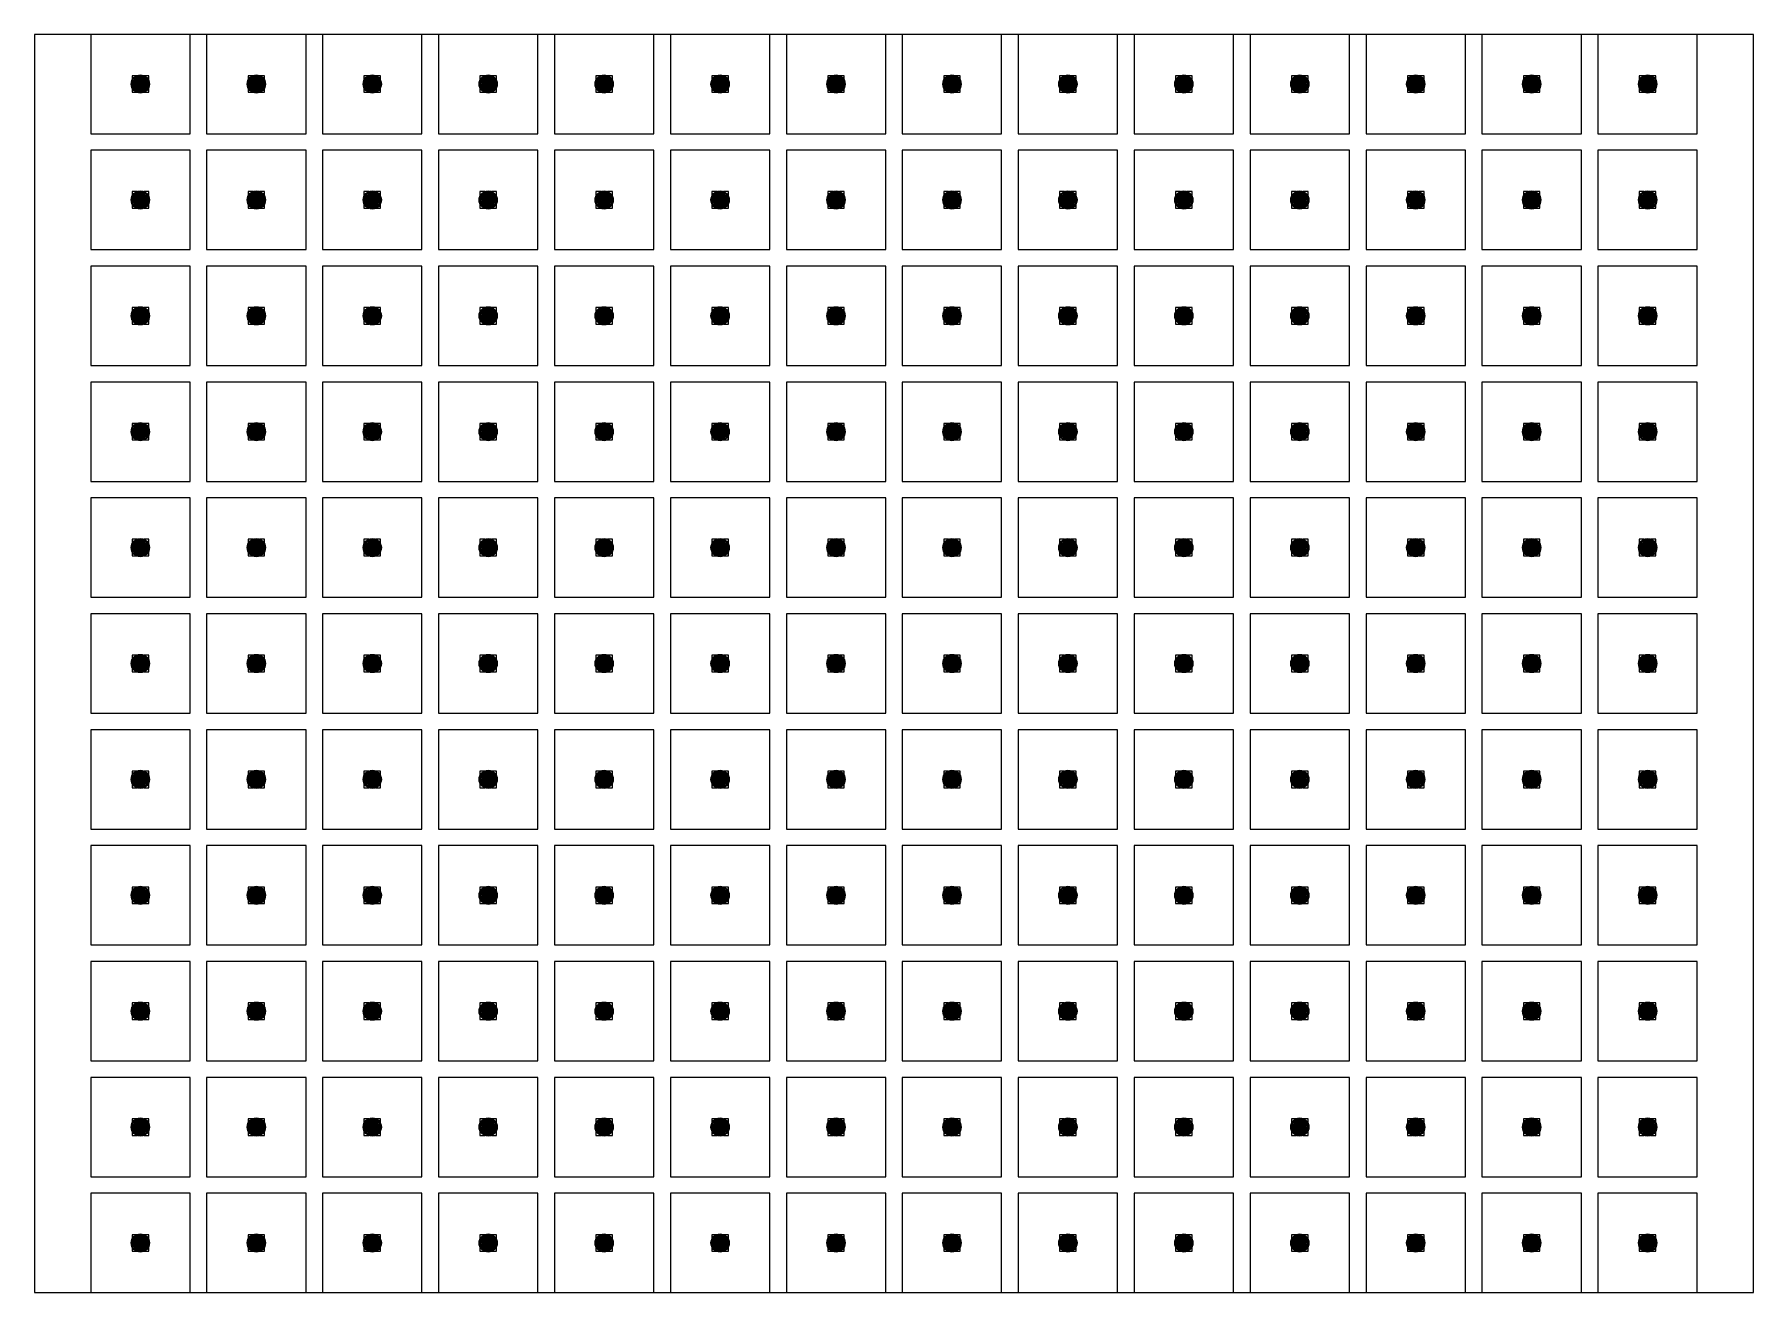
# Model space of a CAD drawing. Extents: x -49 to 54, y -38 to 38.
import ezdxf

# ---------------------------------------------------------------- set-up
doc = ezdxf.new("R2010")
doc.units = 0
for name, color, linetype in [('BACK_LAYER', 5, 'CONTINUOUS'), ('CELL_GRID', 8, 'CONTINUOUS'), ('COND_LAYER_LOWER_ELECTRODE', 6, 'CONTINUOUS'), ('CONDUCTIVE_LAYER_BACK_LAYER', 2, 'CONTINUOUS'), ('EMITTER', 3, 'CONTINUOUS'), ('LOWER_ELECTRODE', 1, 'CONTINUOUS'), ('OUTLINE', 7, 'CONTINUOUS')]:
    doc.layers.add(name, color=color, linetype=linetype)

msp = doc.modelspace()

# ---------------------------------------------------------------- linework, layer by layer
at = {"layer": 'BACK_LAYER'}
for points in [[(-43.5, 35.2), (-43.2, 35.2), (-43.2, 35.5), (-43.5, 35.5)], [(-43.15, 35.2), (-42.85, 35.2), (-42.85, 35.5), (-43.15, 35.5)], [(-42.8, 35.2), (-42.5, 35.2), (-42.5, 35.5), (-42.8, 35.5)], [(-36.5, 35.2), (-36.2, 35.2), (-36.2, 35.5), (-36.5, 35.5)], [(-36.15, 35.2), (-35.85, 35.2), (-35.85, 35.5), (-36.15, 35.5)], [(-35.8, 35.2), (-35.5, 35.2), (-35.5, 35.5), (-35.8, 35.5)], [(-29.5, 35.2), (-29.2, 35.2), (-29.2, 35.5), (-29.5, 35.5)], [(-29.15, 35.2), (-28.85, 35.2), (-28.85, 35.5), (-29.15, 35.5)], [(-28.8, 35.2), (-28.5, 35.2), (-28.5, 35.5), (-28.8, 35.5)], [(-22.5, 35.2), (-22.2, 35.2), (-22.2, 35.5), (-22.5, 35.5)], [(-22.15, 35.2), (-21.85, 35.2), (-21.85, 35.5), (-22.15, 35.5)], [(-21.8, 35.2), (-21.5, 35.2), (-21.5, 35.5), (-21.8, 35.5)], [(-15.5, 35.2), (-15.2, 35.2), (-15.2, 35.5), (-15.5, 35.5)], [(-15.15, 35.2), (-14.85, 35.2), (-14.85, 35.5), (-15.15, 35.5)], [(-14.8, 35.2), (-14.5, 35.2), (-14.5, 35.5), (-14.8, 35.5)], [(-8.5, 35.2), (-8.2, 35.2), (-8.2, 35.5), (-8.5, 35.5)], [(-8.15, 35.2), (-7.85, 35.2), (-7.85, 35.5), (-8.15, 35.5)], [(-7.8, 35.2), (-7.5, 35.2), (-7.5, 35.5), (-7.8, 35.5)], [(-1.5, 35.2), (-1.2, 35.2), (-1.2, 35.5), (-1.5, 35.5)], [(-1.15, 35.2), (-0.85, 35.2), (-0.85, 35.5), (-1.15, 35.5)], [(-0.8, 35.2), (-0.5, 35.2), (-0.5, 35.5), (-0.8, 35.5)], [(5.5, 35.2), (5.8, 35.2), (5.8, 35.5), (5.5, 35.5)], [(5.85, 35.2), (6.15, 35.2), (6.15, 35.5), (5.85, 35.5)], [(6.2, 35.2), (6.5, 35.2), (6.5, 35.5), (6.2, 35.5)], [(12.5, 35.2), (12.8, 35.2), (12.8, 35.5), (12.5, 35.5)], [(12.85, 35.2), (13.15, 35.2), (13.15, 35.5), (12.85, 35.5)], [(13.2, 35.2), (13.5, 35.2), (13.5, 35.5), (13.2, 35.5)], [(19.5, 35.2), (19.8, 35.2), (19.8, 35.5), (19.5, 35.5)], [(19.85, 35.2), (20.15, 35.2), (20.15, 35.5), (19.85, 35.5)], [(20.2, 35.2), (20.5, 35.2), (20.5, 35.5), (20.2, 35.5)], [(26.5, 35.2), (26.8, 35.2), (26.8, 35.5), (26.5, 35.5)], [(26.85, 35.2), (27.15, 35.2), (27.15, 35.5), (26.85, 35.5)], [(27.2, 35.2), (27.5, 35.2), (27.5, 35.5), (27.2, 35.5)], [(33.5, 35.2), (33.8, 35.2), (33.8, 35.5), (33.5, 35.5)], [(33.85, 35.2), (34.15, 35.2), (34.15, 35.5), (33.85, 35.5)], [(34.2, 35.2), (34.5, 35.2), (34.5, 35.5), (34.2, 35.5)], [(40.5, 35.2), (40.8, 35.2), (40.8, 35.5), (40.5, 35.5)], [(40.85, 35.2), (41.15, 35.2), (41.15, 35.5), (40.85, 35.5)], [(41.2, 35.2), (41.5, 35.2), (41.5, 35.5), (41.2, 35.5)], [(47.5, 35.2), (47.8, 35.2), (47.8, 35.5), (47.5, 35.5)], [(47.85, 35.2), (48.15, 35.2), (48.15, 35.5), (47.85, 35.5)], [(48.2, 35.2), (48.5, 35.2), (48.5, 35.5), (48.2, 35.5)], [(-43.5, 34.85), (-43.2, 34.85), (-43.2, 35.15), (-43.5, 35.15)], [(-43.5, 34.5), (-43.2, 34.5), (-43.2, 34.8), (-43.5, 34.8)], [(-43.15, 34.85), (-42.85, 34.85), (-42.85, 35.15), (-43.15, 35.15)], [(-43.15, 34.5), (-42.85, 34.5), (-42.85, 34.8), (-43.15, 34.8)], [(-42.8, 34.85), (-42.5, 34.85), (-42.5, 35.15), (-42.8, 35.15)], [(-42.8, 34.5), (-42.5, 34.5), (-42.5, 34.8), (-42.8, 34.8)], [(-36.5, 34.85), (-36.2, 34.85), (-36.2, 35.15), (-36.5, 35.15)], [(-36.5, 34.5), (-36.2, 34.5), (-36.2, 34.8), (-36.5, 34.8)], [(-36.15, 34.85), (-35.85, 34.85), (-35.85, 35.15), (-36.15, 35.15)], [(-36.15, 34.5), (-35.85, 34.5), (-35.85, 34.8), (-36.15, 34.8)], [(-35.8, 34.85), (-35.5, 34.85), (-35.5, 35.15), (-35.8, 35.15)], [(-35.8, 34.5), (-35.5, 34.5), (-35.5, 34.8), (-35.8, 34.8)], [(-29.5, 34.85), (-29.2, 34.85), (-29.2, 35.15), (-29.5, 35.15)], [(-29.5, 34.5), (-29.2, 34.5), (-29.2, 34.8), (-29.5, 34.8)], [(-29.15, 34.85), (-28.85, 34.85), (-28.85, 35.15), (-29.15, 35.15)], [(-29.15, 34.5), (-28.85, 34.5), (-28.85, 34.8), (-29.15, 34.8)], [(-28.8, 34.85), (-28.5, 34.85), (-28.5, 35.15), (-28.8, 35.15)], [(-28.8, 34.5), (-28.5, 34.5), (-28.5, 34.8), (-28.8, 34.8)], [(-22.5, 34.85), (-22.2, 34.85), (-22.2, 35.15), (-22.5, 35.15)], [(-22.5, 34.5), (-22.2, 34.5), (-22.2, 34.8), (-22.5, 34.8)], [(-22.15, 34.85), (-21.85, 34.85), (-21.85, 35.15), (-22.15, 35.15)], [(-22.15, 34.5), (-21.85, 34.5), (-21.85, 34.8), (-22.15, 34.8)], [(-21.8, 34.85), (-21.5, 34.85), (-21.5, 35.15), (-21.8, 35.15)], [(-21.8, 34.5), (-21.5, 34.5), (-21.5, 34.8), (-21.8, 34.8)], [(-15.5, 34.85), (-15.2, 34.85), (-15.2, 35.15), (-15.5, 35.15)], [(-15.5, 34.5), (-15.2, 34.5), (-15.2, 34.8), (-15.5, 34.8)], [(-15.15, 34.85), (-14.85, 34.85), (-14.85, 35.15), (-15.15, 35.15)], [(-15.15, 34.5), (-14.85, 34.5), (-14.85, 34.8), (-15.15, 34.8)], [(-14.8, 34.85), (-14.5, 34.85), (-14.5, 35.15), (-14.8, 35.15)], [(-14.8, 34.5), (-14.5, 34.5), (-14.5, 34.8), (-14.8, 34.8)], [(-8.5, 34.85), (-8.2, 34.85), (-8.2, 35.15), (-8.5, 35.15)], [(-8.5, 34.5), (-8.2, 34.5), (-8.2, 34.8), (-8.5, 34.8)], [(-8.15, 34.85), (-7.85, 34.85), (-7.85, 35.15), (-8.15, 35.15)], [(-8.15, 34.5), (-7.85, 34.5), (-7.85, 34.8), (-8.15, 34.8)], [(-7.8, 34.85), (-7.5, 34.85), (-7.5, 35.15), (-7.8, 35.15)], [(-7.8, 34.5), (-7.5, 34.5), (-7.5, 34.8), (-7.8, 34.8)], [(-1.5, 34.85), (-1.2, 34.85), (-1.2, 35.15), (-1.5, 35.15)], [(-1.5, 34.5), (-1.2, 34.5), (-1.2, 34.8), (-1.5, 34.8)], [(-1.15, 34.85), (-0.85, 34.85), (-0.85, 35.15), (-1.15, 35.15)], [(-1.15, 34.5), (-0.85, 34.5), (-0.85, 34.8), (-1.15, 34.8)], [(-0.8, 34.85), (-0.5, 34.85), (-0.5, 35.15), (-0.8, 35.15)], [(-0.8, 34.5), (-0.5, 34.5), (-0.5, 34.8), (-0.8, 34.8)], [(5.5, 34.85), (5.8, 34.85), (5.8, 35.15), (5.5, 35.15)], [(5.5, 34.5), (5.8, 34.5), (5.8, 34.8), (5.5, 34.8)], [(5.85, 34.85), (6.15, 34.85), (6.15, 35.15), (5.85, 35.15)], [(5.85, 34.5), (6.15, 34.5), (6.15, 34.8), (5.85, 34.8)], [(6.2, 34.85), (6.5, 34.85), (6.5, 35.15), (6.2, 35.15)], [(6.2, 34.5), (6.5, 34.5), (6.5, 34.8), (6.2, 34.8)], [(12.5, 34.85), (12.8, 34.85), (12.8, 35.15), (12.5, 35.15)], [(12.5, 34.5), (12.8, 34.5), (12.8, 34.8), (12.5, 34.8)], [(12.85, 34.85), (13.15, 34.85), (13.15, 35.15), (12.85, 35.15)], [(12.85, 34.5), (13.15, 34.5), (13.15, 34.8), (12.85, 34.8)], [(13.2, 34.85), (13.5, 34.85), (13.5, 35.15), (13.2, 35.15)], [(13.2, 34.5), (13.5, 34.5), (13.5, 34.8), (13.2, 34.8)], [(19.5, 34.85), (19.8, 34.85), (19.8, 35.15), (19.5, 35.15)], [(19.5, 34.5), (19.8, 34.5), (19.8, 34.8), (19.5, 34.8)], [(19.85, 34.85), (20.15, 34.85), (20.15, 35.15), (19.85, 35.15)], [(19.85, 34.5), (20.15, 34.5), (20.15, 34.8), (19.85, 34.8)], [(20.2, 34.85), (20.5, 34.85), (20.5, 35.15), (20.2, 35.15)], [(20.2, 34.5), (20.5, 34.5), (20.5, 34.8), (20.2, 34.8)], [(26.5, 34.85), (26.8, 34.85), (26.8, 35.15), (26.5, 35.15)], [(26.5, 34.5), (26.8, 34.5), (26.8, 34.8), (26.5, 34.8)], [(26.85, 34.85), (27.15, 34.85), (27.15, 35.15), (26.85, 35.15)], [(26.85, 34.5), (27.15, 34.5), (27.15, 34.8), (26.85, 34.8)], [(27.2, 34.85), (27.5, 34.85), (27.5, 35.15), (27.2, 35.15)], [(27.2, 34.5), (27.5, 34.5), (27.5, 34.8), (27.2, 34.8)], [(33.5, 34.85), (33.8, 34.85), (33.8, 35.15), (33.5, 35.15)], [(33.5, 34.5), (33.8, 34.5), (33.8, 34.8), (33.5, 34.8)], [(33.85, 34.85), (34.15, 34.85), (34.15, 35.15), (33.85, 35.15)], [(33.85, 34.5), (34.15, 34.5), (34.15, 34.8), (33.85, 34.8)], [(34.2, 34.85), (34.5, 34.85), (34.5, 35.15), (34.2, 35.15)], [(34.2, 34.5), (34.5, 34.5), (34.5, 34.8), (34.2, 34.8)], [(40.5, 34.85), (40.8, 34.85), (40.8, 35.15), (40.5, 35.15)], [(40.5, 34.5), (40.8, 34.5), (40.8, 34.8), (40.5, 34.8)], [(40.85, 34.85), (41.15, 34.85), (41.15, 35.15), (40.85, 35.15)], [(40.85, 34.5), (41.15, 34.5), (41.15, 34.8), (40.85, 34.8)], [(41.2, 34.85), (41.5, 34.85), (41.5, 35.15), (41.2, 35.15)], [(41.2, 34.5), (41.5, 34.5), (41.5, 34.8), (41.2, 34.8)], [(47.5, 34.85), (47.8, 34.85), (47.8, 35.15), (47.5, 35.15)], [(47.5, 34.5), (47.8, 34.5), (47.8, 34.8), (47.5, 34.8)], [(47.85, 34.85), (48.15, 34.85), (48.15, 35.15), (47.85, 35.15)], [(47.85, 34.5), (48.15, 34.5), (48.15, 34.8), (47.85, 34.8)], [(48.2, 34.85), (48.5, 34.85), (48.5, 35.15), (48.2, 35.15)], [(48.2, 34.5), (48.5, 34.5), (48.5, 34.8), (48.2, 34.8)], [(-43.5, 28.2), (-43.2, 28.2), (-43.2, 28.5), (-43.5, 28.5)], [(-43.5, 27.85), (-43.2, 27.85), (-43.2, 28.15), (-43.5, 28.15)], [(-43.15, 28.2), (-42.85, 28.2), (-42.85, 28.5), (-43.15, 28.5)], [(-43.15, 27.85), (-42.85, 27.85), (-42.85, 28.15), (-43.15, 28.15)], [(-42.8, 28.2), (-42.5, 28.2), (-42.5, 28.5), (-42.8, 28.5)], [(-42.8, 27.85), (-42.5, 27.85), (-42.5, 28.15), (-42.8, 28.15)], [(-36.5, 28.2), (-36.2, 28.2), (-36.2, 28.5), (-36.5, 28.5)], [(-36.5, 27.85), (-36.2, 27.85), (-36.2, 28.15), (-36.5, 28.15)], [(-36.15, 28.2), (-35.85, 28.2), (-35.85, 28.5), (-36.15, 28.5)], [(-36.15, 27.85), (-35.85, 27.85), (-35.85, 28.15), (-36.15, 28.15)], [(-35.8, 28.2), (-35.5, 28.2), (-35.5, 28.5), (-35.8, 28.5)], [(-35.8, 27.85), (-35.5, 27.85), (-35.5, 28.15), (-35.8, 28.15)], [(-29.5, 28.2), (-29.2, 28.2), (-29.2, 28.5), (-29.5, 28.5)], [(-29.5, 27.85), (-29.2, 27.85), (-29.2, 28.15), (-29.5, 28.15)], [(-29.15, 28.2), (-28.85, 28.2), (-28.85, 28.5), (-29.15, 28.5)], [(-29.15, 27.85), (-28.85, 27.85), (-28.85, 28.15), (-29.15, 28.15)], [(-28.8, 28.2), (-28.5, 28.2), (-28.5, 28.5), (-28.8, 28.5)], [(-28.8, 27.85), (-28.5, 27.85), (-28.5, 28.15), (-28.8, 28.15)], [(-22.5, 28.2), (-22.2, 28.2), (-22.2, 28.5), (-22.5, 28.5)], [(-22.5, 27.85), (-22.2, 27.85), (-22.2, 28.15), (-22.5, 28.15)], [(-22.15, 28.2), (-21.85, 28.2), (-21.85, 28.5), (-22.15, 28.5)], [(-22.15, 27.85), (-21.85, 27.85), (-21.85, 28.15), (-22.15, 28.15)], [(-21.8, 28.2), (-21.5, 28.2), (-21.5, 28.5), (-21.8, 28.5)], [(-21.8, 27.85), (-21.5, 27.85), (-21.5, 28.15), (-21.8, 28.15)], [(-15.5, 28.2), (-15.2, 28.2), (-15.2, 28.5), (-15.5, 28.5)], [(-15.5, 27.85), (-15.2, 27.85), (-15.2, 28.15), (-15.5, 28.15)], [(-15.15, 28.2), (-14.85, 28.2), (-14.85, 28.5), (-15.15, 28.5)], [(-15.15, 27.85), (-14.85, 27.85), (-14.85, 28.15), (-15.15, 28.15)], [(-14.8, 28.2), (-14.5, 28.2), (-14.5, 28.5), (-14.8, 28.5)], [(-14.8, 27.85), (-14.5, 27.85), (-14.5, 28.15), (-14.8, 28.15)], [(-8.5, 28.2), (-8.2, 28.2), (-8.2, 28.5), (-8.5, 28.5)], [(-8.5, 27.85), (-8.2, 27.85), (-8.2, 28.15), (-8.5, 28.15)], [(-8.15, 28.2), (-7.85, 28.2), (-7.85, 28.5), (-8.15, 28.5)], [(-8.15, 27.85), (-7.85, 27.85), (-7.85, 28.15), (-8.15, 28.15)], [(-7.8, 28.2), (-7.5, 28.2), (-7.5, 28.5), (-7.8, 28.5)], [(-7.8, 27.85), (-7.5, 27.85), (-7.5, 28.15), (-7.8, 28.15)], [(-1.5, 28.2), (-1.2, 28.2), (-1.2, 28.5), (-1.5, 28.5)], [(-1.5, 27.85), (-1.2, 27.85), (-1.2, 28.15), (-1.5, 28.15)], [(-1.15, 28.2), (-0.85, 28.2), (-0.85, 28.5), (-1.15, 28.5)], [(-1.15, 27.85), (-0.85, 27.85), (-0.85, 28.15), (-1.15, 28.15)], [(-0.8, 28.2), (-0.5, 28.2), (-0.5, 28.5), (-0.8, 28.5)], [(-0.8, 27.85), (-0.5, 27.85), (-0.5, 28.15), (-0.8, 28.15)], [(5.5, 28.2), (5.8, 28.2), (5.8, 28.5), (5.5, 28.5)], [(5.5, 27.85), (5.8, 27.85), (5.8, 28.15), (5.5, 28.15)], [(5.85, 28.2), (6.15, 28.2), (6.15, 28.5), (5.85, 28.5)], [(5.85, 27.85), (6.15, 27.85), (6.15, 28.15), (5.85, 28.15)], [(6.2, 28.2), (6.5, 28.2), (6.5, 28.5), (6.2, 28.5)], [(6.2, 27.85), (6.5, 27.85), (6.5, 28.15), (6.2, 28.15)], [(12.5, 28.2), (12.8, 28.2), (12.8, 28.5), (12.5, 28.5)], [(12.5, 27.85), (12.8, 27.85), (12.8, 28.15), (12.5, 28.15)], [(12.85, 28.2), (13.15, 28.2), (13.15, 28.5), (12.85, 28.5)], [(12.85, 27.85), (13.15, 27.85), (13.15, 28.15), (12.85, 28.15)], [(13.2, 28.2), (13.5, 28.2), (13.5, 28.5), (13.2, 28.5)], [(13.2, 27.85), (13.5, 27.85), (13.5, 28.15), (13.2, 28.15)], [(19.5, 28.2), (19.8, 28.2), (19.8, 28.5), (19.5, 28.5)], [(19.5, 27.85), (19.8, 27.85), (19.8, 28.15), (19.5, 28.15)], [(19.85, 28.2), (20.15, 28.2), (20.15, 28.5), (19.85, 28.5)], [(19.85, 27.85), (20.15, 27.85), (20.15, 28.15), (19.85, 28.15)], [(20.2, 28.2), (20.5, 28.2), (20.5, 28.5), (20.2, 28.5)], [(20.2, 27.85), (20.5, 27.85), (20.5, 28.15), (20.2, 28.15)], [(26.5, 28.2), (26.8, 28.2), (26.8, 28.5), (26.5, 28.5)], [(26.5, 27.85), (26.8, 27.85), (26.8, 28.15), (26.5, 28.15)], [(26.85, 28.2), (27.15, 28.2), (27.15, 28.5), (26.85, 28.5)], [(26.85, 27.85), (27.15, 27.85), (27.15, 28.15), (26.85, 28.15)], [(27.2, 28.2), (27.5, 28.2), (27.5, 28.5), (27.2, 28.5)], [(27.2, 27.85), (27.5, 27.85), (27.5, 28.15), (27.2, 28.15)], [(33.5, 28.2), (33.8, 28.2), (33.8, 28.5), (33.5, 28.5)], [(33.5, 27.85), (33.8, 27.85), (33.8, 28.15), (33.5, 28.15)], [(33.85, 28.2), (34.15, 28.2), (34.15, 28.5), (33.85, 28.5)], [(33.85, 27.85), (34.15, 27.85), (34.15, 28.15), (33.85, 28.15)], [(34.2, 28.2), (34.5, 28.2), (34.5, 28.5), (34.2, 28.5)], [(34.2, 27.85), (34.5, 27.85), (34.5, 28.15), (34.2, 28.15)], [(40.5, 28.2), (40.8, 28.2), (40.8, 28.5), (40.5, 28.5)], [(40.5, 27.85), (40.8, 27.85), (40.8, 28.15), (40.5, 28.15)], [(40.85, 28.2), (41.15, 28.2), (41.15, 28.5), (40.85, 28.5)], [(40.85, 27.85), (41.15, 27.85), (41.15, 28.15), (40.85, 28.15)], [(41.2, 28.2), (41.5, 28.2), (41.5, 28.5), (41.2, 28.5)], [(41.2, 27.85), (41.5, 27.85), (41.5, 28.15), (41.2, 28.15)], [(47.5, 28.2), (47.8, 28.2), (47.8, 28.5), (47.5, 28.5)], [(47.5, 27.85), (47.8, 27.85), (47.8, 28.15), (47.5, 28.15)], [(47.85, 28.2), (48.15, 28.2), (48.15, 28.5), (47.85, 28.5)], [(47.85, 27.85), (48.15, 27.85), (48.15, 28.15), (47.85, 28.15)], [(48.2, 28.2), (48.5, 28.2), (48.5, 28.5), (48.2, 28.5)], [(48.2, 27.85), (48.5, 27.85), (48.5, 28.15), (48.2, 28.15)], [(-43.5, 27.5), (-43.2, 27.5), (-43.2, 27.8), (-43.5, 27.8)], [(-43.15, 27.5), (-42.85, 27.5), (-42.85, 27.8), (-43.15, 27.8)], [(-42.8, 27.5), (-42.5, 27.5), (-42.5, 27.8), (-42.8, 27.8)], [(-36.5, 27.5), (-36.2, 27.5), (-36.2, 27.8), (-36.5, 27.8)], [(-36.15, 27.5), (-35.85, 27.5), (-35.85, 27.8), (-36.15, 27.8)], [(-35.8, 27.5), (-35.5, 27.5), (-35.5, 27.8), (-35.8, 27.8)], [(-29.5, 27.5), (-29.2, 27.5), (-29.2, 27.8), (-29.5, 27.8)], [(-29.15, 27.5), (-28.85, 27.5), (-28.85, 27.8), (-29.15, 27.8)], [(-28.8, 27.5), (-28.5, 27.5), (-28.5, 27.8), (-28.8, 27.8)], [(-22.5, 27.5), (-22.2, 27.5), (-22.2, 27.8), (-22.5, 27.8)], [(-22.15, 27.5), (-21.85, 27.5), (-21.85, 27.8), (-22.15, 27.8)], [(-21.8, 27.5), (-21.5, 27.5), (-21.5, 27.8), (-21.8, 27.8)], [(-15.5, 27.5), (-15.2, 27.5), (-15.2, 27.8), (-15.5, 27.8)], [(-15.15, 27.5), (-14.85, 27.5), (-14.85, 27.8), (-15.15, 27.8)], [(-14.8, 27.5), (-14.5, 27.5), (-14.5, 27.8), (-14.8, 27.8)], [(-8.5, 27.5), (-8.2, 27.5), (-8.2, 27.8), (-8.5, 27.8)], [(-8.15, 27.5), (-7.85, 27.5), (-7.85, 27.8), (-8.15, 27.8)], [(-7.8, 27.5), (-7.5, 27.5), (-7.5, 27.8), (-7.8, 27.8)], [(-1.5, 27.5), (-1.2, 27.5), (-1.2, 27.8), (-1.5, 27.8)], [(-1.15, 27.5), (-0.85, 27.5), (-0.85, 27.8), (-1.15, 27.8)], [(-0.8, 27.5), (-0.5, 27.5), (-0.5, 27.8), (-0.8, 27.8)], [(5.5, 27.5), (5.8, 27.5), (5.8, 27.8), (5.5, 27.8)], [(5.85, 27.5), (6.15, 27.5), (6.15, 27.8), (5.85, 27.8)], [(6.2, 27.5), (6.5, 27.5), (6.5, 27.8), (6.2, 27.8)], [(12.5, 27.5), (12.8, 27.5), (12.8, 27.8), (12.5, 27.8)], [(12.85, 27.5), (13.15, 27.5), (13.15, 27.8), (12.85, 27.8)], [(13.2, 27.5), (13.5, 27.5), (13.5, 27.8), (13.2, 27.8)], [(19.5, 27.5), (19.8, 27.5), (19.8, 27.8), (19.5, 27.8)], [(19.85, 27.5), (20.15, 27.5), (20.15, 27.8), (19.85, 27.8)], [(20.2, 27.5), (20.5, 27.5), (20.5, 27.8), (20.2, 27.8)], [(26.5, 27.5), (26.8, 27.5), (26.8, 27.8), (26.5, 27.8)], [(26.85, 27.5), (27.15, 27.5), (27.15, 27.8), (26.85, 27.8)], [(27.2, 27.5), (27.5, 27.5), (27.5, 27.8), (27.2, 27.8)], [(33.5, 27.5), (33.8, 27.5), (33.8, 27.8), (33.5, 27.8)], [(33.85, 27.5), (34.15, 27.5), (34.15, 27.8), (33.85, 27.8)], [(34.2, 27.5), (34.5, 27.5), (34.5, 27.8), (34.2, 27.8)], [(40.5, 27.5), (40.8, 27.5), (40.8, 27.8), (40.5, 27.8)], [(40.85, 27.5), (41.15, 27.5), (41.15, 27.8), (40.85, 27.8)], [(41.2, 27.5), (41.5, 27.5), (41.5, 27.8), (41.2, 27.8)], [(47.5, 27.5), (47.8, 27.5), (47.8, 27.8), (47.5, 27.8)], [(47.85, 27.5), (48.15, 27.5), (48.15, 27.8), (47.85, 27.8)], [(48.2, 27.5), (48.5, 27.5), (48.5, 27.8), (48.2, 27.8)], [(-43.5, 21.2), (-43.2, 21.2), (-43.2, 21.5), (-43.5, 21.5)], [(-43.5, 20.85), (-43.2, 20.85), (-43.2, 21.15), (-43.5, 21.15)], [(-43.5, 20.5), (-43.2, 20.5), (-43.2, 20.8), (-43.5, 20.8)], [(-43.15, 21.2), (-42.85, 21.2), (-42.85, 21.5), (-43.15, 21.5)], [(-43.15, 20.85), (-42.85, 20.85), (-42.85, 21.15), (-43.15, 21.15)], [(-43.15, 20.5), (-42.85, 20.5), (-42.85, 20.8), (-43.15, 20.8)], [(-42.8, 21.2), (-42.5, 21.2), (-42.5, 21.5), (-42.8, 21.5)], [(-42.8, 20.85), (-42.5, 20.85), (-42.5, 21.15), (-42.8, 21.15)], [(-42.8, 20.5), (-42.5, 20.5), (-42.5, 20.8), (-42.8, 20.8)], [(-36.5, 21.2), (-36.2, 21.2), (-36.2, 21.5), (-36.5, 21.5)], [(-36.5, 20.85), (-36.2, 20.85), (-36.2, 21.15), (-36.5, 21.15)], [(-36.5, 20.5), (-36.2, 20.5), (-36.2, 20.8), (-36.5, 20.8)], [(-36.15, 21.2), (-35.85, 21.2), (-35.85, 21.5), (-36.15, 21.5)], [(-36.15, 20.85), (-35.85, 20.85), (-35.85, 21.15), (-36.15, 21.15)], [(-36.15, 20.5), (-35.85, 20.5), (-35.85, 20.8), (-36.15, 20.8)], [(-35.8, 21.2), (-35.5, 21.2), (-35.5, 21.5), (-35.8, 21.5)], [(-35.8, 20.85), (-35.5, 20.85), (-35.5, 21.15), (-35.8, 21.15)], [(-35.8, 20.5), (-35.5, 20.5), (-35.5, 20.8), (-35.8, 20.8)], [(-29.5, 21.2), (-29.2, 21.2), (-29.2, 21.5), (-29.5, 21.5)], [(-29.5, 20.85), (-29.2, 20.85), (-29.2, 21.15), (-29.5, 21.15)], [(-29.5, 20.5), (-29.2, 20.5), (-29.2, 20.8), (-29.5, 20.8)], [(-29.15, 21.2), (-28.85, 21.2), (-28.85, 21.5), (-29.15, 21.5)], [(-29.15, 20.85), (-28.85, 20.85), (-28.85, 21.15), (-29.15, 21.15)], [(-29.15, 20.5), (-28.85, 20.5), (-28.85, 20.8), (-29.15, 20.8)], [(-28.8, 21.2), (-28.5, 21.2), (-28.5, 21.5), (-28.8, 21.5)], [(-28.8, 20.85), (-28.5, 20.85), (-28.5, 21.15), (-28.8, 21.15)], [(-28.8, 20.5), (-28.5, 20.5), (-28.5, 20.8), (-28.8, 20.8)], [(-22.5, 21.2), (-22.2, 21.2), (-22.2, 21.5), (-22.5, 21.5)], [(-22.5, 20.85), (-22.2, 20.85), (-22.2, 21.15), (-22.5, 21.15)], [(-22.5, 20.5), (-22.2, 20.5), (-22.2, 20.8), (-22.5, 20.8)], [(-22.15, 21.2), (-21.85, 21.2), (-21.85, 21.5), (-22.15, 21.5)], [(-22.15, 20.85), (-21.85, 20.85), (-21.85, 21.15), (-22.15, 21.15)], [(-22.15, 20.5), (-21.85, 20.5), (-21.85, 20.8), (-22.15, 20.8)], [(-21.8, 21.2), (-21.5, 21.2), (-21.5, 21.5), (-21.8, 21.5)], [(-21.8, 20.85), (-21.5, 20.85), (-21.5, 21.15), (-21.8, 21.15)], [(-21.8, 20.5), (-21.5, 20.5), (-21.5, 20.8), (-21.8, 20.8)], [(-15.5, 21.2), (-15.2, 21.2), (-15.2, 21.5), (-15.5, 21.5)], [(-15.5, 20.85), (-15.2, 20.85), (-15.2, 21.15), (-15.5, 21.15)], [(-15.5, 20.5), (-15.2, 20.5), (-15.2, 20.8), (-15.5, 20.8)], [(-15.15, 21.2), (-14.85, 21.2), (-14.85, 21.5), (-15.15, 21.5)], [(-15.15, 20.85), (-14.85, 20.85), (-14.85, 21.15), (-15.15, 21.15)], [(-15.15, 20.5), (-14.85, 20.5), (-14.85, 20.8), (-15.15, 20.8)], [(-14.8, 21.2), (-14.5, 21.2), (-14.5, 21.5), (-14.8, 21.5)], [(-14.8, 20.85), (-14.5, 20.85), (-14.5, 21.15), (-14.8, 21.15)], [(-14.8, 20.5), (-14.5, 20.5), (-14.5, 20.8), (-14.8, 20.8)], [(-8.5, 21.2), (-8.2, 21.2), (-8.2, 21.5), (-8.5, 21.5)], [(-8.5, 20.85), (-8.2, 20.85), (-8.2, 21.15), (-8.5, 21.15)], [(-8.5, 20.5), (-8.2, 20.5), (-8.2, 20.8), (-8.5, 20.8)], [(-8.15, 21.2), (-7.85, 21.2), (-7.85, 21.5), (-8.15, 21.5)], [(-8.15, 20.85), (-7.85, 20.85), (-7.85, 21.15), (-8.15, 21.15)], [(-8.15, 20.5), (-7.85, 20.5), (-7.85, 20.8), (-8.15, 20.8)], [(-7.8, 21.2), (-7.5, 21.2), (-7.5, 21.5), (-7.8, 21.5)], [(-7.8, 20.85), (-7.5, 20.85), (-7.5, 21.15), (-7.8, 21.15)], [(-7.8, 20.5), (-7.5, 20.5), (-7.5, 20.8), (-7.8, 20.8)], [(-1.5, 21.2), (-1.2, 21.2), (-1.2, 21.5), (-1.5, 21.5)], [(-1.5, 20.85), (-1.2, 20.85), (-1.2, 21.15), (-1.5, 21.15)], [(-1.5, 20.5), (-1.2, 20.5), (-1.2, 20.8), (-1.5, 20.8)], [(-1.15, 21.2), (-0.85, 21.2), (-0.85, 21.5), (-1.15, 21.5)], [(-1.15, 20.85), (-0.85, 20.85), (-0.85, 21.15), (-1.15, 21.15)], [(-1.15, 20.5), (-0.85, 20.5), (-0.85, 20.8), (-1.15, 20.8)], [(-0.8, 21.2), (-0.5, 21.2), (-0.5, 21.5), (-0.8, 21.5)], [(-0.8, 20.85), (-0.5, 20.85), (-0.5, 21.15), (-0.8, 21.15)], [(-0.8, 20.5), (-0.5, 20.5), (-0.5, 20.8), (-0.8, 20.8)], [(5.5, 21.2), (5.8, 21.2), (5.8, 21.5), (5.5, 21.5)], [(5.5, 20.85), (5.8, 20.85), (5.8, 21.15), (5.5, 21.15)], [(5.5, 20.5), (5.8, 20.5), (5.8, 20.8), (5.5, 20.8)], [(5.85, 21.2), (6.15, 21.2), (6.15, 21.5), (5.85, 21.5)], [(5.85, 20.85), (6.15, 20.85), (6.15, 21.15), (5.85, 21.15)], [(5.85, 20.5), (6.15, 20.5), (6.15, 20.8), (5.85, 20.8)], [(6.2, 21.2), (6.5, 21.2), (6.5, 21.5), (6.2, 21.5)], [(6.2, 20.85), (6.5, 20.85), (6.5, 21.15), (6.2, 21.15)], [(6.2, 20.5), (6.5, 20.5), (6.5, 20.8), (6.2, 20.8)], [(12.5, 21.2), (12.8, 21.2), (12.8, 21.5), (12.5, 21.5)], [(12.5, 20.85), (12.8, 20.85), (12.8, 21.15), (12.5, 21.15)], [(12.5, 20.5), (12.8, 20.5), (12.8, 20.8), (12.5, 20.8)], [(12.85, 21.2), (13.15, 21.2), (13.15, 21.5), (12.85, 21.5)], [(12.85, 20.85), (13.15, 20.85), (13.15, 21.15), (12.85, 21.15)], [(12.85, 20.5), (13.15, 20.5), (13.15, 20.8), (12.85, 20.8)], [(13.2, 21.2), (13.5, 21.2), (13.5, 21.5), (13.2, 21.5)], [(13.2, 20.85), (13.5, 20.85), (13.5, 21.15), (13.2, 21.15)], [(13.2, 20.5), (13.5, 20.5), (13.5, 20.8), (13.2, 20.8)], [(19.5, 21.2), (19.8, 21.2), (19.8, 21.5), (19.5, 21.5)], [(19.5, 20.85), (19.8, 20.85), (19.8, 21.15), (19.5, 21.15)], [(19.5, 20.5), (19.8, 20.5), (19.8, 20.8), (19.5, 20.8)], [(19.85, 21.2), (20.15, 21.2), (20.15, 21.5), (19.85, 21.5)], [(19.85, 20.85), (20.15, 20.85), (20.15, 21.15), (19.85, 21.15)], [(19.85, 20.5), (20.15, 20.5), (20.15, 20.8), (19.85, 20.8)], [(20.2, 21.2), (20.5, 21.2), (20.5, 21.5), (20.2, 21.5)], [(20.2, 20.85), (20.5, 20.85), (20.5, 21.15), (20.2, 21.15)], [(20.2, 20.5), (20.5, 20.5), (20.5, 20.8), (20.2, 20.8)], [(26.5, 21.2), (26.8, 21.2), (26.8, 21.5), (26.5, 21.5)], [(26.5, 20.85), (26.8, 20.85), (26.8, 21.15), (26.5, 21.15)], [(26.5, 20.5), (26.8, 20.5), (26.8, 20.8), (26.5, 20.8)], [(26.85, 21.2), (27.15, 21.2), (27.15, 21.5), (26.85, 21.5)], [(26.85, 20.85), (27.15, 20.85), (27.15, 21.15), (26.85, 21.15)], [(26.85, 20.5), (27.15, 20.5), (27.15, 20.8), (26.85, 20.8)], [(27.2, 21.2), (27.5, 21.2), (27.5, 21.5), (27.2, 21.5)], [(27.2, 20.85), (27.5, 20.85), (27.5, 21.15), (27.2, 21.15)], [(27.2, 20.5), (27.5, 20.5), (27.5, 20.8), (27.2, 20.8)], [(33.5, 21.2), (33.8, 21.2), (33.8, 21.5), (33.5, 21.5)], [(33.5, 20.85), (33.8, 20.85), (33.8, 21.15), (33.5, 21.15)], [(33.5, 20.5), (33.8, 20.5), (33.8, 20.8), (33.5, 20.8)], [(33.85, 21.2), (34.15, 21.2), (34.15, 21.5), (33.85, 21.5)], [(33.85, 20.85), (34.15, 20.85), (34.15, 21.15), (33.85, 21.15)], [(33.85, 20.5), (34.15, 20.5), (34.15, 20.8), (33.85, 20.8)], [(34.2, 21.2), (34.5, 21.2), (34.5, 21.5), (34.2, 21.5)], [(34.2, 20.85), (34.5, 20.85), (34.5, 21.15), (34.2, 21.15)], [(34.2, 20.5), (34.5, 20.5), (34.5, 20.8), (34.2, 20.8)], [(40.5, 21.2), (40.8, 21.2), (40.8, 21.5), (40.5, 21.5)], [(40.5, 20.85), (40.8, 20.85), (40.8, 21.15), (40.5, 21.15)], [(40.5, 20.5), (40.8, 20.5), (40.8, 20.8), (40.5, 20.8)], [(40.85, 21.2), (41.15, 21.2), (41.15, 21.5), (40.85, 21.5)], [(40.85, 20.85), (41.15, 20.85), (41.15, 21.15), (40.85, 21.15)], [(40.85, 20.5), (41.15, 20.5), (41.15, 20.8), (40.85, 20.8)], [(41.2, 21.2), (41.5, 21.2), (41.5, 21.5), (41.2, 21.5)], [(41.2, 20.85), (41.5, 20.85), (41.5, 21.15), (41.2, 21.15)], [(41.2, 20.5), (41.5, 20.5), (41.5, 20.8), (41.2, 20.8)], [(47.5, 21.2), (47.8, 21.2), (47.8, 21.5), (47.5, 21.5)], [(47.5, 20.85), (47.8, 20.85), (47.8, 21.15), (47.5, 21.15)], [(47.5, 20.5), (47.8, 20.5), (47.8, 20.8), (47.5, 20.8)], [(47.85, 21.2), (48.15, 21.2), (48.15, 21.5), (47.85, 21.5)], [(47.85, 20.85), (48.15, 20.85), (48.15, 21.15), (47.85, 21.15)], [(47.85, 20.5), (48.15, 20.5), (48.15, 20.8), (47.85, 20.8)], [(48.2, 21.2), (48.5, 21.2), (48.5, 21.5), (48.2, 21.5)], [(48.2, 20.85), (48.5, 20.85), (48.5, 21.15), (48.2, 21.15)], [(48.2, 20.5), (48.5, 20.5), (48.5, 20.8), (48.2, 20.8)], [(-43.5, 14.2), (-43.2, 14.2), (-43.2, 14.5), (-43.5, 14.5)], [(-43.5, 13.85), (-43.2, 13.85), (-43.2, 14.15), (-43.5, 14.15)], [(-43.5, 13.5), (-43.2, 13.5), (-43.2, 13.8), (-43.5, 13.8)], [(-43.15, 14.2), (-42.85, 14.2), (-42.85, 14.5), (-43.15, 14.5)], [(-43.15, 13.85), (-42.85, 13.85), (-42.85, 14.15), (-43.15, 14.15)], [(-43.15, 13.5), (-42.85, 13.5), (-42.85, 13.8), (-43.15, 13.8)], [(-42.8, 14.2), (-42.5, 14.2), (-42.5, 14.5), (-42.8, 14.5)], [(-42.8, 13.85), (-42.5, 13.85), (-42.5, 14.15), (-42.8, 14.15)], [(-42.8, 13.5), (-42.5, 13.5), (-42.5, 13.8), (-42.8, 13.8)], [(-36.5, 14.2), (-36.2, 14.2), (-36.2, 14.5), (-36.5, 14.5)], [(-36.5, 13.85), (-36.2, 13.85), (-36.2, 14.15), (-36.5, 14.15)], [(-36.5, 13.5), (-36.2, 13.5), (-36.2, 13.8), (-36.5, 13.8)], [(-36.15, 14.2), (-35.85, 14.2), (-35.85, 14.5), (-36.15, 14.5)], [(-36.15, 13.85), (-35.85, 13.85), (-35.85, 14.15), (-36.15, 14.15)], [(-36.15, 13.5), (-35.85, 13.5), (-35.85, 13.8), (-36.15, 13.8)], [(-35.8, 14.2), (-35.5, 14.2), (-35.5, 14.5), (-35.8, 14.5)], [(-35.8, 13.85), (-35.5, 13.85), (-35.5, 14.15), (-35.8, 14.15)], [(-35.8, 13.5), (-35.5, 13.5), (-35.5, 13.8), (-35.8, 13.8)], [(-29.5, 14.2), (-29.2, 14.2), (-29.2, 14.5), (-29.5, 14.5)], [(-29.5, 13.85), (-29.2, 13.85), (-29.2, 14.15), (-29.5, 14.15)], [(-29.5, 13.5), (-29.2, 13.5), (-29.2, 13.8), (-29.5, 13.8)], [(-29.15, 14.2), (-28.85, 14.2), (-28.85, 14.5), (-29.15, 14.5)], [(-29.15, 13.85), (-28.85, 13.85), (-28.85, 14.15), (-29.15, 14.15)], [(-29.15, 13.5), (-28.85, 13.5), (-28.85, 13.8), (-29.15, 13.8)], [(-28.8, 14.2), (-28.5, 14.2), (-28.5, 14.5), (-28.8, 14.5)], [(-28.8, 13.85), (-28.5, 13.85), (-28.5, 14.15), (-28.8, 14.15)], [(-28.8, 13.5), (-28.5, 13.5), (-28.5, 13.8), (-28.8, 13.8)], [(-22.5, 14.2), (-22.2, 14.2), (-22.2, 14.5), (-22.5, 14.5)], [(-22.5, 13.85), (-22.2, 13.85), (-22.2, 14.15), (-22.5, 14.15)], [(-22.5, 13.5), (-22.2, 13.5), (-22.2, 13.8), (-22.5, 13.8)], [(-22.15, 14.2), (-21.85, 14.2), (-21.85, 14.5), (-22.15, 14.5)], [(-22.15, 13.85), (-21.85, 13.85), (-21.85, 14.15), (-22.15, 14.15)], [(-22.15, 13.5), (-21.85, 13.5), (-21.85, 13.8), (-22.15, 13.8)], [(-21.8, 14.2), (-21.5, 14.2), (-21.5, 14.5), (-21.8, 14.5)], [(-21.8, 13.85), (-21.5, 13.85), (-21.5, 14.15), (-21.8, 14.15)], [(-21.8, 13.5), (-21.5, 13.5), (-21.5, 13.8), (-21.8, 13.8)], [(-15.5, 14.2), (-15.2, 14.2), (-15.2, 14.5), (-15.5, 14.5)], [(-15.5, 13.85), (-15.2, 13.85), (-15.2, 14.15), (-15.5, 14.15)], [(-15.5, 13.5), (-15.2, 13.5), (-15.2, 13.8), (-15.5, 13.8)], [(-15.15, 14.2), (-14.85, 14.2), (-14.85, 14.5), (-15.15, 14.5)], [(-15.15, 13.85), (-14.85, 13.85), (-14.85, 14.15), (-15.15, 14.15)], [(-15.15, 13.5), (-14.85, 13.5), (-14.85, 13.8), (-15.15, 13.8)], [(-14.8, 14.2), (-14.5, 14.2), (-14.5, 14.5), (-14.8, 14.5)], [(-14.8, 13.85), (-14.5, 13.85), (-14.5, 14.15), (-14.8, 14.15)], [(-14.8, 13.5), (-14.5, 13.5), (-14.5, 13.8), (-14.8, 13.8)], [(-8.5, 14.2), (-8.2, 14.2), (-8.2, 14.5), (-8.5, 14.5)], [(-8.5, 13.85), (-8.2, 13.85), (-8.2, 14.15), (-8.5, 14.15)], [(-8.5, 13.5), (-8.2, 13.5), (-8.2, 13.8), (-8.5, 13.8)], [(-8.15, 14.2), (-7.85, 14.2), (-7.85, 14.5), (-8.15, 14.5)], [(-8.15, 13.85), (-7.85, 13.85), (-7.85, 14.15), (-8.15, 14.15)], [(-8.15, 13.5), (-7.85, 13.5), (-7.85, 13.8), (-8.15, 13.8)], [(-7.8, 14.2), (-7.5, 14.2), (-7.5, 14.5), (-7.8, 14.5)], [(-7.8, 13.85), (-7.5, 13.85), (-7.5, 14.15), (-7.8, 14.15)], [(-7.8, 13.5), (-7.5, 13.5), (-7.5, 13.8), (-7.8, 13.8)], [(-1.5, 14.2), (-1.2, 14.2), (-1.2, 14.5), (-1.5, 14.5)], [(-1.5, 13.85), (-1.2, 13.85), (-1.2, 14.15), (-1.5, 14.15)], [(-1.5, 13.5), (-1.2, 13.5), (-1.2, 13.8), (-1.5, 13.8)], [(-1.15, 14.2), (-0.85, 14.2), (-0.85, 14.5), (-1.15, 14.5)], [(-1.15, 13.85), (-0.85, 13.85), (-0.85, 14.15), (-1.15, 14.15)], [(-1.15, 13.5), (-0.85, 13.5), (-0.85, 13.8), (-1.15, 13.8)], [(-0.8, 14.2), (-0.5, 14.2), (-0.5, 14.5), (-0.8, 14.5)], [(-0.8, 13.85), (-0.5, 13.85), (-0.5, 14.15), (-0.8, 14.15)], [(-0.8, 13.5), (-0.5, 13.5), (-0.5, 13.8), (-0.8, 13.8)], [(5.5, 14.2), (5.8, 14.2), (5.8, 14.5), (5.5, 14.5)], [(5.5, 13.85), (5.8, 13.85), (5.8, 14.15), (5.5, 14.15)], [(5.5, 13.5), (5.8, 13.5), (5.8, 13.8), (5.5, 13.8)], [(5.85, 14.2), (6.15, 14.2), (6.15, 14.5), (5.85, 14.5)], [(5.85, 13.85), (6.15, 13.85), (6.15, 14.15), (5.85, 14.15)], [(5.85, 13.5), (6.15, 13.5), (6.15, 13.8), (5.85, 13.8)], [(6.2, 14.2), (6.5, 14.2), (6.5, 14.5), (6.2, 14.5)], [(6.2, 13.85), (6.5, 13.85), (6.5, 14.15), (6.2, 14.15)], [(6.2, 13.5), (6.5, 13.5), (6.5, 13.8), (6.2, 13.8)], [(12.5, 14.2), (12.8, 14.2), (12.8, 14.5), (12.5, 14.5)], [(12.5, 13.85), (12.8, 13.85), (12.8, 14.15), (12.5, 14.15)], [(12.5, 13.5), (12.8, 13.5), (12.8, 13.8), (12.5, 13.8)], [(12.85, 14.2), (13.15, 14.2), (13.15, 14.5), (12.85, 14.5)], [(12.85, 13.85), (13.15, 13.85), (13.15, 14.15), (12.85, 14.15)], [(12.85, 13.5), (13.15, 13.5), (13.15, 13.8), (12.85, 13.8)], [(13.2, 14.2), (13.5, 14.2), (13.5, 14.5), (13.2, 14.5)], [(13.2, 13.85), (13.5, 13.85), (13.5, 14.15), (13.2, 14.15)], [(13.2, 13.5), (13.5, 13.5), (13.5, 13.8), (13.2, 13.8)], [(19.5, 14.2), (19.8, 14.2), (19.8, 14.5), (19.5, 14.5)], [(19.5, 13.85), (19.8, 13.85), (19.8, 14.15), (19.5, 14.15)], [(19.5, 13.5), (19.8, 13.5), (19.8, 13.8), (19.5, 13.8)], [(19.85, 14.2), (20.15, 14.2), (20.15, 14.5), (19.85, 14.5)], [(19.85, 13.85), (20.15, 13.85), (20.15, 14.15), (19.85, 14.15)], [(19.85, 13.5), (20.15, 13.5), (20.15, 13.8), (19.85, 13.8)], [(20.2, 14.2), (20.5, 14.2), (20.5, 14.5), (20.2, 14.5)], [(20.2, 13.85), (20.5, 13.85), (20.5, 14.15), (20.2, 14.15)], [(20.2, 13.5), (20.5, 13.5), (20.5, 13.8), (20.2, 13.8)], [(26.5, 14.2), (26.8, 14.2), (26.8, 14.5), (26.5, 14.5)], [(26.5, 13.85), (26.8, 13.85), (26.8, 14.15), (26.5, 14.15)], [(26.5, 13.5), (26.8, 13.5), (26.8, 13.8), (26.5, 13.8)], [(26.85, 14.2), (27.15, 14.2), (27.15, 14.5), (26.85, 14.5)], [(26.85, 13.85), (27.15, 13.85), (27.15, 14.15), (26.85, 14.15)], [(26.85, 13.5), (27.15, 13.5), (27.15, 13.8), (26.85, 13.8)], [(27.2, 14.2), (27.5, 14.2), (27.5, 14.5), (27.2, 14.5)], [(27.2, 13.85), (27.5, 13.85), (27.5, 14.15), (27.2, 14.15)], [(27.2, 13.5), (27.5, 13.5), (27.5, 13.8), (27.2, 13.8)], [(33.5, 14.2), (33.8, 14.2), (33.8, 14.5), (33.5, 14.5)], [(33.5, 13.85), (33.8, 13.85), (33.8, 14.15), (33.5, 14.15)], [(33.5, 13.5), (33.8, 13.5), (33.8, 13.8), (33.5, 13.8)], [(33.85, 14.2), (34.15, 14.2), (34.15, 14.5), (33.85, 14.5)], [(33.85, 13.85), (34.15, 13.85), (34.15, 14.15), (33.85, 14.15)], [(33.85, 13.5), (34.15, 13.5), (34.15, 13.8), (33.85, 13.8)], [(34.2, 14.2), (34.5, 14.2), (34.5, 14.5), (34.2, 14.5)], [(34.2, 13.85), (34.5, 13.85), (34.5, 14.15), (34.2, 14.15)], [(34.2, 13.5), (34.5, 13.5), (34.5, 13.8), (34.2, 13.8)], [(40.5, 14.2), (40.8, 14.2), (40.8, 14.5), (40.5, 14.5)], [(40.5, 13.85), (40.8, 13.85), (40.8, 14.15), (40.5, 14.15)], [(40.5, 13.5), (40.8, 13.5), (40.8, 13.8), (40.5, 13.8)], [(40.85, 14.2), (41.15, 14.2), (41.15, 14.5), (40.85, 14.5)], [(40.85, 13.85), (41.15, 13.85), (41.15, 14.15), (40.85, 14.15)], [(40.85, 13.5), (41.15, 13.5), (41.15, 13.8), (40.85, 13.8)], [(41.2, 14.2), (41.5, 14.2), (41.5, 14.5), (41.2, 14.5)], [(41.2, 13.85), (41.5, 13.85), (41.5, 14.15), (41.2, 14.15)], [(41.2, 13.5), (41.5, 13.5), (41.5, 13.8), (41.2, 13.8)], [(47.5, 14.2), (47.8, 14.2), (47.8, 14.5), (47.5, 14.5)], [(47.5, 13.85), (47.8, 13.85), (47.8, 14.15), (47.5, 14.15)], [(47.5, 13.5), (47.8, 13.5), (47.8, 13.8), (47.5, 13.8)], [(47.85, 14.2), (48.15, 14.2), (48.15, 14.5), (47.85, 14.5)], [(47.85, 13.85), (48.15, 13.85), (48.15, 14.15), (47.85, 14.15)], [(47.85, 13.5), (48.15, 13.5), (48.15, 13.8), (47.85, 13.8)], [(48.2, 14.2), (48.5, 14.2), (48.5, 14.5), (48.2, 14.5)], [(48.2, 13.85), (48.5, 13.85), (48.5, 14.15), (48.2, 14.15)], [(48.2, 13.5), (48.5, 13.5), (48.5, 13.8), (48.2, 13.8)], [(-43.5, 7.2), (-43.2, 7.2), (-43.2, 7.5), (-43.5, 7.5)], [(-43.15, 7.2), (-42.85, 7.2), (-42.85, 7.5), (-43.15, 7.5)], [(-42.8, 7.2), (-42.5, 7.2), (-42.5, 7.5), (-42.8, 7.5)], [(-36.5, 7.2), (-36.2, 7.2), (-36.2, 7.5), (-36.5, 7.5)], [(-36.15, 7.2), (-35.85, 7.2), (-35.85, 7.5), (-36.15, 7.5)], [(-35.8, 7.2), (-35.5, 7.2), (-35.5, 7.5), (-35.8, 7.5)], [(-29.5, 7.2), (-29.2, 7.2), (-29.2, 7.5), (-29.5, 7.5)], [(-29.15, 7.2), (-28.85, 7.2), (-28.85, 7.5), (-29.15, 7.5)], [(-28.8, 7.2), (-28.5, 7.2), (-28.5, 7.5), (-28.8, 7.5)], [(-22.5, 7.2), (-22.2, 7.2), (-22.2, 7.5), (-22.5, 7.5)], [(-22.15, 7.2), (-21.85, 7.2), (-21.85, 7.5), (-22.15, 7.5)], [(-21.8, 7.2), (-21.5, 7.2), (-21.5, 7.5), (-21.8, 7.5)], [(-15.5, 7.2), (-15.2, 7.2), (-15.2, 7.5), (-15.5, 7.5)], [(-15.15, 7.2), (-14.85, 7.2), (-14.85, 7.5), (-15.15, 7.5)], [(-14.8, 7.2), (-14.5, 7.2), (-14.5, 7.5), (-14.8, 7.5)], [(-8.5, 7.2), (-8.2, 7.2), (-8.2, 7.5), (-8.5, 7.5)], [(-8.15, 7.2), (-7.85, 7.2), (-7.85, 7.5), (-8.15, 7.5)], [(-7.8, 7.2), (-7.5, 7.2), (-7.5, 7.5), (-7.8, 7.5)], [(-1.5, 7.2), (-1.2, 7.2), (-1.2, 7.5), (-1.5, 7.5)], [(-1.15, 7.2), (-0.85, 7.2), (-0.85, 7.5), (-1.15, 7.5)], [(-0.8, 7.2), (-0.5, 7.2), (-0.5, 7.5), (-0.8, 7.5)], [(5.5, 7.2), (5.8, 7.2), (5.8, 7.5), (5.5, 7.5)], [(5.85, 7.2), (6.15, 7.2), (6.15, 7.5), (5.85, 7.5)], [(6.2, 7.2), (6.5, 7.2), (6.5, 7.5), (6.2, 7.5)], [(12.5, 7.2), (12.8, 7.2), (12.8, 7.5), (12.5, 7.5)], [(12.85, 7.2), (13.15, 7.2), (13.15, 7.5), (12.85, 7.5)], [(13.2, 7.2), (13.5, 7.2), (13.5, 7.5), (13.2, 7.5)], [(19.5, 7.2), (19.8, 7.2), (19.8, 7.5), (19.5, 7.5)], [(19.85, 7.2), (20.15, 7.2), (20.15, 7.5), (19.85, 7.5)], [(20.2, 7.2), (20.5, 7.2), (20.5, 7.5), (20.2, 7.5)], [(26.5, 7.2), (26.8, 7.2), (26.8, 7.5), (26.5, 7.5)], [(26.85, 7.2), (27.15, 7.2), (27.15, 7.5), (26.85, 7.5)], [(27.2, 7.2), (27.5, 7.2), (27.5, 7.5), (27.2, 7.5)], [(33.5, 7.2), (33.8, 7.2), (33.8, 7.5), (33.5, 7.5)], [(33.85, 7.2), (34.15, 7.2), (34.15, 7.5), (33.85, 7.5)], [(34.2, 7.2), (34.5, 7.2), (34.5, 7.5), (34.2, 7.5)], [(40.5, 7.2), (40.8, 7.2), (40.8, 7.5), (40.5, 7.5)], [(40.85, 7.2), (41.15, 7.2), (41.15, 7.5), (40.85, 7.5)], [(41.2, 7.2), (41.5, 7.2), (41.5, 7.5), (41.2, 7.5)], [(47.5, 7.2), (47.8, 7.2), (47.8, 7.5), (47.5, 7.5)], [(47.85, 7.2), (48.15, 7.2), (48.15, 7.5), (47.85, 7.5)], [(48.2, 7.2), (48.5, 7.2), (48.5, 7.5), (48.2, 7.5)], [(-43.5, 6.85), (-43.2, 6.85), (-43.2, 7.15), (-43.5, 7.15)], [(-43.5, 6.5), (-43.2, 6.5), (-43.2, 6.8), (-43.5, 6.8)], [(-43.15, 6.85), (-42.85, 6.85), (-42.85, 7.15), (-43.15, 7.15)], [(-43.15, 6.5), (-42.85, 6.5), (-42.85, 6.8), (-43.15, 6.8)], [(-42.8, 6.85), (-42.5, 6.85), (-42.5, 7.15), (-42.8, 7.15)], [(-42.8, 6.5), (-42.5, 6.5), (-42.5, 6.8), (-42.8, 6.8)], [(-36.5, 6.85), (-36.2, 6.85), (-36.2, 7.15), (-36.5, 7.15)], [(-36.5, 6.5), (-36.2, 6.5), (-36.2, 6.8), (-36.5, 6.8)], [(-36.15, 6.85), (-35.85, 6.85), (-35.85, 7.15), (-36.15, 7.15)], [(-36.15, 6.5), (-35.85, 6.5), (-35.85, 6.8), (-36.15, 6.8)], [(-35.8, 6.85), (-35.5, 6.85), (-35.5, 7.15), (-35.8, 7.15)], [(-35.8, 6.5), (-35.5, 6.5), (-35.5, 6.8), (-35.8, 6.8)], [(-29.5, 6.85), (-29.2, 6.85), (-29.2, 7.15), (-29.5, 7.15)], [(-29.5, 6.5), (-29.2, 6.5), (-29.2, 6.8), (-29.5, 6.8)], [(-29.15, 6.85), (-28.85, 6.85), (-28.85, 7.15), (-29.15, 7.15)], [(-29.15, 6.5), (-28.85, 6.5), (-28.85, 6.8), (-29.15, 6.8)], [(-28.8, 6.85), (-28.5, 6.85), (-28.5, 7.15), (-28.8, 7.15)], [(-28.8, 6.5), (-28.5, 6.5), (-28.5, 6.8), (-28.8, 6.8)], [(-22.5, 6.85), (-22.2, 6.85), (-22.2, 7.15), (-22.5, 7.15)], [(-22.5, 6.5), (-22.2, 6.5), (-22.2, 6.8), (-22.5, 6.8)], [(-22.15, 6.85), (-21.85, 6.85), (-21.85, 7.15), (-22.15, 7.15)], [(-22.15, 6.5), (-21.85, 6.5), (-21.85, 6.8), (-22.15, 6.8)], [(-21.8, 6.85), (-21.5, 6.85), (-21.5, 7.15), (-21.8, 7.15)], [(-21.8, 6.5), (-21.5, 6.5), (-21.5, 6.8), (-21.8, 6.8)], [(-15.5, 6.85), (-15.2, 6.85), (-15.2, 7.15), (-15.5, 7.15)], [(-15.5, 6.5), (-15.2, 6.5), (-15.2, 6.8), (-15.5, 6.8)], [(-15.15, 6.85), (-14.85, 6.85), (-14.85, 7.15), (-15.15, 7.15)], [(-15.15, 6.5), (-14.85, 6.5), (-14.85, 6.8), (-15.15, 6.8)], [(-14.8, 6.85), (-14.5, 6.85), (-14.5, 7.15), (-14.8, 7.15)], [(-14.8, 6.5), (-14.5, 6.5), (-14.5, 6.8), (-14.8, 6.8)], [(-8.5, 6.85), (-8.2, 6.85), (-8.2, 7.15), (-8.5, 7.15)], [(-8.5, 6.5), (-8.2, 6.5), (-8.2, 6.8), (-8.5, 6.8)], [(-8.15, 6.85), (-7.85, 6.85), (-7.85, 7.15), (-8.15, 7.15)], [(-8.15, 6.5), (-7.85, 6.5), (-7.85, 6.8), (-8.15, 6.8)], [(-7.8, 6.85), (-7.5, 6.85), (-7.5, 7.15), (-7.8, 7.15)], [(-7.8, 6.5), (-7.5, 6.5), (-7.5, 6.8), (-7.8, 6.8)], [(-1.5, 6.85), (-1.2, 6.85), (-1.2, 7.15), (-1.5, 7.15)], [(-1.5, 6.5), (-1.2, 6.5), (-1.2, 6.8), (-1.5, 6.8)], [(-1.15, 6.85), (-0.85, 6.85), (-0.85, 7.15), (-1.15, 7.15)], [(-1.15, 6.5), (-0.85, 6.5), (-0.85, 6.8), (-1.15, 6.8)], [(-0.8, 6.85), (-0.5, 6.85), (-0.5, 7.15), (-0.8, 7.15)], [(-0.8, 6.5), (-0.5, 6.5), (-0.5, 6.8), (-0.8, 6.8)], [(5.5, 6.85), (5.8, 6.85), (5.8, 7.15), (5.5, 7.15)], [(5.5, 6.5), (5.8, 6.5), (5.8, 6.8), (5.5, 6.8)], [(5.85, 6.85), (6.15, 6.85), (6.15, 7.15), (5.85, 7.15)], [(5.85, 6.5), (6.15, 6.5), (6.15, 6.8), (5.85, 6.8)], [(6.2, 6.85), (6.5, 6.85), (6.5, 7.15), (6.2, 7.15)], [(6.2, 6.5), (6.5, 6.5), (6.5, 6.8), (6.2, 6.8)], [(12.5, 6.85), (12.8, 6.85), (12.8, 7.15), (12.5, 7.15)], [(12.5, 6.5), (12.8, 6.5), (12.8, 6.8), (12.5, 6.8)], [(12.85, 6.85), (13.15, 6.85), (13.15, 7.15), (12.85, 7.15)], [(12.85, 6.5), (13.15, 6.5), (13.15, 6.8), (12.85, 6.8)], [(13.2, 6.85), (13.5, 6.85), (13.5, 7.15), (13.2, 7.15)], [(13.2, 6.5), (13.5, 6.5), (13.5, 6.8), (13.2, 6.8)], [(19.5, 6.85), (19.8, 6.85), (19.8, 7.15), (19.5, 7.15)], [(19.5, 6.5), (19.8, 6.5), (19.8, 6.8), (19.5, 6.8)], [(19.85, 6.85), (20.15, 6.85), (20.15, 7.15), (19.85, 7.15)], [(19.85, 6.5), (20.15, 6.5), (20.15, 6.8), (19.85, 6.8)], [(20.2, 6.85), (20.5, 6.85), (20.5, 7.15), (20.2, 7.15)], [(20.2, 6.5), (20.5, 6.5), (20.5, 6.8), (20.2, 6.8)], [(26.5, 6.85), (26.8, 6.85), (26.8, 7.15), (26.5, 7.15)], [(26.5, 6.5), (26.8, 6.5), (26.8, 6.8), (26.5, 6.8)], [(26.85, 6.85), (27.15, 6.85), (27.15, 7.15), (26.85, 7.15)], [(26.85, 6.5), (27.15, 6.5), (27.15, 6.8), (26.85, 6.8)], [(27.2, 6.85), (27.5, 6.85), (27.5, 7.15), (27.2, 7.15)], [(27.2, 6.5), (27.5, 6.5), (27.5, 6.8), (27.2, 6.8)], [(33.5, 6.85), (33.8, 6.85), (33.8, 7.15), (33.5, 7.15)], [(33.5, 6.5), (33.8, 6.5), (33.8, 6.8), (33.5, 6.8)], [(33.85, 6.85), (34.15, 6.85), (34.15, 7.15), (33.85, 7.15)], [(33.85, 6.5), (34.15, 6.5), (34.15, 6.8), (33.85, 6.8)], [(34.2, 6.85), (34.5, 6.85), (34.5, 7.15), (34.2, 7.15)], [(34.2, 6.5), (34.5, 6.5), (34.5, 6.8), (34.2, 6.8)], [(40.5, 6.85), (40.8, 6.85), (40.8, 7.15), (40.5, 7.15)], [(40.5, 6.5), (40.8, 6.5), (40.8, 6.8), (40.5, 6.8)], [(40.85, 6.85), (41.15, 6.85), (41.15, 7.15), (40.85, 7.15)], [(40.85, 6.5), (41.15, 6.5), (41.15, 6.8), (40.85, 6.8)], [(41.2, 6.85), (41.5, 6.85), (41.5, 7.15), (41.2, 7.15)], [(41.2, 6.5), (41.5, 6.5), (41.5, 6.8), (41.2, 6.8)], [(47.5, 6.85), (47.8, 6.85), (47.8, 7.15), (47.5, 7.15)], [(47.5, 6.5), (47.8, 6.5), (47.8, 6.8), (47.5, 6.8)], [(47.85, 6.85), (48.15, 6.85), (48.15, 7.15), (47.85, 7.15)], [(47.85, 6.5), (48.15, 6.5), (48.15, 6.8), (47.85, 6.8)], [(48.2, 6.85), (48.5, 6.85), (48.5, 7.15), (48.2, 7.15)], [(48.2, 6.5), (48.5, 6.5), (48.5, 6.8), (48.2, 6.8)], [(-43.5, 0.2), (-43.2, 0.2), (-43.2, 0.5), (-43.5, 0.5)], [(-43.5, -0.15), (-43.2, -0.15), (-43.2, 0.15), (-43.5, 0.15)], [(-43.15, 0.2), (-42.85, 0.2), (-42.85, 0.5), (-43.15, 0.5)], [(-43.15, -0.15), (-42.85, -0.15), (-42.85, 0.15), (-43.15, 0.15)], [(-42.8, 0.2), (-42.5, 0.2), (-42.5, 0.5), (-42.8, 0.5)], [(-42.8, -0.15), (-42.5, -0.15), (-42.5, 0.15), (-42.8, 0.15)], [(-36.5, 0.2), (-36.2, 0.2), (-36.2, 0.5), (-36.5, 0.5)], [(-36.5, -0.15), (-36.2, -0.15), (-36.2, 0.15), (-36.5, 0.15)], [(-36.15, 0.2), (-35.85, 0.2), (-35.85, 0.5), (-36.15, 0.5)], [(-36.15, -0.15), (-35.85, -0.15), (-35.85, 0.15), (-36.15, 0.15)], [(-35.8, 0.2), (-35.5, 0.2), (-35.5, 0.5), (-35.8, 0.5)], [(-35.8, -0.15), (-35.5, -0.15), (-35.5, 0.15), (-35.8, 0.15)], [(-29.5, 0.2), (-29.2, 0.2), (-29.2, 0.5), (-29.5, 0.5)], [(-29.5, -0.15), (-29.2, -0.15), (-29.2, 0.15), (-29.5, 0.15)], [(-29.15, 0.2), (-28.85, 0.2), (-28.85, 0.5), (-29.15, 0.5)], [(-29.15, -0.15), (-28.85, -0.15), (-28.85, 0.15), (-29.15, 0.15)], [(-28.8, 0.2), (-28.5, 0.2), (-28.5, 0.5), (-28.8, 0.5)], [(-28.8, -0.15), (-28.5, -0.15), (-28.5, 0.15), (-28.8, 0.15)], [(-22.5, 0.2), (-22.2, 0.2), (-22.2, 0.5), (-22.5, 0.5)], [(-22.5, -0.15), (-22.2, -0.15), (-22.2, 0.15), (-22.5, 0.15)], [(-22.15, 0.2), (-21.85, 0.2), (-21.85, 0.5), (-22.15, 0.5)], [(-22.15, -0.15), (-21.85, -0.15), (-21.85, 0.15), (-22.15, 0.15)], [(-21.8, 0.2), (-21.5, 0.2), (-21.5, 0.5), (-21.8, 0.5)], [(-21.8, -0.15), (-21.5, -0.15), (-21.5, 0.15), (-21.8, 0.15)], [(-15.5, 0.2), (-15.2, 0.2), (-15.2, 0.5), (-15.5, 0.5)], [(-15.5, -0.15), (-15.2, -0.15), (-15.2, 0.15), (-15.5, 0.15)], [(-15.15, 0.2), (-14.85, 0.2), (-14.85, 0.5), (-15.15, 0.5)], [(-15.15, -0.15), (-14.85, -0.15), (-14.85, 0.15), (-15.15, 0.15)], [(-14.8, 0.2), (-14.5, 0.2), (-14.5, 0.5), (-14.8, 0.5)], [(-14.8, -0.15), (-14.5, -0.15), (-14.5, 0.15), (-14.8, 0.15)], [(-8.5, 0.2), (-8.2, 0.2), (-8.2, 0.5), (-8.5, 0.5)], [(-8.5, -0.15), (-8.2, -0.15), (-8.2, 0.15), (-8.5, 0.15)], [(-8.15, 0.2), (-7.85, 0.2), (-7.85, 0.5), (-8.15, 0.5)], [(-8.15, -0.15), (-7.85, -0.15), (-7.85, 0.15), (-8.15, 0.15)], [(-7.8, 0.2), (-7.5, 0.2), (-7.5, 0.5), (-7.8, 0.5)], [(-7.8, -0.15), (-7.5, -0.15), (-7.5, 0.15), (-7.8, 0.15)], [(-1.5, 0.2), (-1.2, 0.2), (-1.2, 0.5), (-1.5, 0.5)], [(-1.5, -0.15), (-1.2, -0.15), (-1.2, 0.15), (-1.5, 0.15)], [(-1.15, 0.2), (-0.85, 0.2), (-0.85, 0.5), (-1.15, 0.5)], [(-1.15, -0.15), (-0.85, -0.15), (-0.85, 0.15), (-1.15, 0.15)], [(-0.8, 0.2), (-0.5, 0.2), (-0.5, 0.5), (-0.8, 0.5)], [(-0.8, -0.15), (-0.5, -0.15), (-0.5, 0.15), (-0.8, 0.15)], [(5.5, 0.2), (5.8, 0.2), (5.8, 0.5), (5.5, 0.5)], [(5.5, -0.15), (5.8, -0.15), (5.8, 0.15), (5.5, 0.15)], [(5.85, 0.2), (6.15, 0.2), (6.15, 0.5), (5.85, 0.5)], [(5.85, -0.15), (6.15, -0.15), (6.15, 0.15), (5.85, 0.15)], [(6.2, 0.2), (6.5, 0.2), (6.5, 0.5), (6.2, 0.5)], [(6.2, -0.15), (6.5, -0.15), (6.5, 0.15), (6.2, 0.15)], [(12.5, 0.2), (12.8, 0.2), (12.8, 0.5), (12.5, 0.5)], [(12.5, -0.15), (12.8, -0.15), (12.8, 0.15), (12.5, 0.15)], [(12.85, 0.2), (13.15, 0.2), (13.15, 0.5), (12.85, 0.5)], [(12.85, -0.15), (13.15, -0.15), (13.15, 0.15), (12.85, 0.15)], [(13.2, 0.2), (13.5, 0.2), (13.5, 0.5), (13.2, 0.5)], [(13.2, -0.15), (13.5, -0.15), (13.5, 0.15), (13.2, 0.15)], [(19.5, 0.2), (19.8, 0.2), (19.8, 0.5), (19.5, 0.5)], [(19.5, -0.15), (19.8, -0.15), (19.8, 0.15), (19.5, 0.15)], [(19.85, 0.2), (20.15, 0.2), (20.15, 0.5), (19.85, 0.5)], [(19.85, -0.15), (20.15, -0.15), (20.15, 0.15), (19.85, 0.15)], [(20.2, 0.2), (20.5, 0.2), (20.5, 0.5), (20.2, 0.5)], [(20.2, -0.15), (20.5, -0.15), (20.5, 0.15), (20.2, 0.15)], [(26.5, 0.2), (26.8, 0.2), (26.8, 0.5), (26.5, 0.5)], [(26.5, -0.15), (26.8, -0.15), (26.8, 0.15), (26.5, 0.15)], [(26.85, 0.2), (27.15, 0.2), (27.15, 0.5), (26.85, 0.5)], [(26.85, -0.15), (27.15, -0.15), (27.15, 0.15), (26.85, 0.15)], [(27.2, 0.2), (27.5, 0.2), (27.5, 0.5), (27.2, 0.5)], [(27.2, -0.15), (27.5, -0.15), (27.5, 0.15), (27.2, 0.15)], [(33.5, 0.2), (33.8, 0.2), (33.8, 0.5), (33.5, 0.5)], [(33.5, -0.15), (33.8, -0.15), (33.8, 0.15), (33.5, 0.15)], [(33.85, 0.2), (34.15, 0.2), (34.15, 0.5), (33.85, 0.5)], [(33.85, -0.15), (34.15, -0.15), (34.15, 0.15), (33.85, 0.15)], [(34.2, 0.2), (34.5, 0.2), (34.5, 0.5), (34.2, 0.5)], [(34.2, -0.15), (34.5, -0.15), (34.5, 0.15), (34.2, 0.15)], [(40.5, 0.2), (40.8, 0.2), (40.8, 0.5), (40.5, 0.5)], [(40.5, -0.15), (40.8, -0.15), (40.8, 0.15), (40.5, 0.15)], [(40.85, 0.2), (41.15, 0.2), (41.15, 0.5), (40.85, 0.5)], [(40.85, -0.15), (41.15, -0.15), (41.15, 0.15), (40.85, 0.15)], [(41.2, 0.2), (41.5, 0.2), (41.5, 0.5), (41.2, 0.5)], [(41.2, -0.15), (41.5, -0.15), (41.5, 0.15), (41.2, 0.15)], [(47.5, 0.2), (47.8, 0.2), (47.8, 0.5), (47.5, 0.5)], [(47.5, -0.15), (47.8, -0.15), (47.8, 0.15), (47.5, 0.15)], [(47.85, 0.2), (48.15, 0.2), (48.15, 0.5), (47.85, 0.5)], [(47.85, -0.15), (48.15, -0.15), (48.15, 0.15), (47.85, 0.15)], [(48.2, 0.2), (48.5, 0.2), (48.5, 0.5), (48.2, 0.5)], [(48.2, -0.15), (48.5, -0.15), (48.5, 0.15), (48.2, 0.15)], [(-43.5, -0.5), (-43.2, -0.5), (-43.2, -0.2), (-43.5, -0.2)], [(-43.15, -0.5), (-42.85, -0.5), (-42.85, -0.2), (-43.15, -0.2)], [(-42.8, -0.5), (-42.5, -0.5), (-42.5, -0.2), (-42.8, -0.2)], [(-36.5, -0.5), (-36.2, -0.5), (-36.2, -0.2), (-36.5, -0.2)], [(-36.15, -0.5), (-35.85, -0.5), (-35.85, -0.2), (-36.15, -0.2)], [(-35.8, -0.5), (-35.5, -0.5), (-35.5, -0.2), (-35.8, -0.2)], [(-29.5, -0.5), (-29.2, -0.5), (-29.2, -0.2), (-29.5, -0.2)], [(-29.15, -0.5), (-28.85, -0.5), (-28.85, -0.2), (-29.15, -0.2)], [(-28.8, -0.5), (-28.5, -0.5), (-28.5, -0.2), (-28.8, -0.2)], [(-22.5, -0.5), (-22.2, -0.5), (-22.2, -0.2), (-22.5, -0.2)], [(-22.15, -0.5), (-21.85, -0.5), (-21.85, -0.2), (-22.15, -0.2)], [(-21.8, -0.5), (-21.5, -0.5), (-21.5, -0.2), (-21.8, -0.2)], [(-15.5, -0.5), (-15.2, -0.5), (-15.2, -0.2), (-15.5, -0.2)], [(-15.15, -0.5), (-14.85, -0.5), (-14.85, -0.2), (-15.15, -0.2)], [(-14.8, -0.5), (-14.5, -0.5), (-14.5, -0.2), (-14.8, -0.2)], [(-8.5, -0.5), (-8.2, -0.5), (-8.2, -0.2), (-8.5, -0.2)], [(-8.15, -0.5), (-7.85, -0.5), (-7.85, -0.2), (-8.15, -0.2)], [(-7.8, -0.5), (-7.5, -0.5), (-7.5, -0.2), (-7.8, -0.2)], [(-1.5, -0.5), (-1.2, -0.5), (-1.2, -0.2), (-1.5, -0.2)], [(-1.15, -0.5), (-0.85, -0.5), (-0.85, -0.2), (-1.15, -0.2)], [(-0.8, -0.5), (-0.5, -0.5), (-0.5, -0.2), (-0.8, -0.2)], [(5.5, -0.5), (5.8, -0.5), (5.8, -0.2), (5.5, -0.2)], [(5.85, -0.5), (6.15, -0.5), (6.15, -0.2), (5.85, -0.2)], [(6.2, -0.5), (6.5, -0.5), (6.5, -0.2), (6.2, -0.2)], [(12.5, -0.5), (12.8, -0.5), (12.8, -0.2), (12.5, -0.2)], [(12.85, -0.5), (13.15, -0.5), (13.15, -0.2), (12.85, -0.2)], [(13.2, -0.5), (13.5, -0.5), (13.5, -0.2), (13.2, -0.2)], [(19.5, -0.5), (19.8, -0.5), (19.8, -0.2), (19.5, -0.2)], [(19.85, -0.5), (20.15, -0.5), (20.15, -0.2), (19.85, -0.2)], [(20.2, -0.5), (20.5, -0.5), (20.5, -0.2), (20.2, -0.2)], [(26.5, -0.5), (26.8, -0.5), (26.8, -0.2), (26.5, -0.2)], [(26.85, -0.5), (27.15, -0.5), (27.15, -0.2), (26.85, -0.2)], [(27.2, -0.5), (27.5, -0.5), (27.5, -0.2), (27.2, -0.2)], [(33.5, -0.5), (33.8, -0.5), (33.8, -0.2), (33.5, -0.2)], [(33.85, -0.5), (34.15, -0.5), (34.15, -0.2), (33.85, -0.2)], [(34.2, -0.5), (34.5, -0.5), (34.5, -0.2), (34.2, -0.2)], [(40.5, -0.5), (40.8, -0.5), (40.8, -0.2), (40.5, -0.2)], [(40.85, -0.5), (41.15, -0.5), (41.15, -0.2), (40.85, -0.2)], [(41.2, -0.5), (41.5, -0.5), (41.5, -0.2), (41.2, -0.2)], [(47.5, -0.5), (47.8, -0.5), (47.8, -0.2), (47.5, -0.2)], [(47.85, -0.5), (48.15, -0.5), (48.15, -0.2), (47.85, -0.2)], [(48.2, -0.5), (48.5, -0.5), (48.5, -0.2), (48.2, -0.2)], [(-43.5, -6.8), (-43.2, -6.8), (-43.2, -6.5), (-43.5, -6.5)], [(-43.5, -7.15), (-43.2, -7.15), (-43.2, -6.85), (-43.5, -6.85)], [(-43.5, -7.5), (-43.2, -7.5), (-43.2, -7.2), (-43.5, -7.2)], [(-43.15, -6.8), (-42.85, -6.8), (-42.85, -6.5), (-43.15, -6.5)], [(-43.15, -7.15), (-42.85, -7.15), (-42.85, -6.85), (-43.15, -6.85)], [(-43.15, -7.5), (-42.85, -7.5), (-42.85, -7.2), (-43.15, -7.2)], [(-42.8, -6.8), (-42.5, -6.8), (-42.5, -6.5), (-42.8, -6.5)], [(-42.8, -7.15), (-42.5, -7.15), (-42.5, -6.85), (-42.8, -6.85)], [(-42.8, -7.5), (-42.5, -7.5), (-42.5, -7.2), (-42.8, -7.2)], [(-36.5, -6.8), (-36.2, -6.8), (-36.2, -6.5), (-36.5, -6.5)], [(-36.5, -7.15), (-36.2, -7.15), (-36.2, -6.85), (-36.5, -6.85)], [(-36.5, -7.5), (-36.2, -7.5), (-36.2, -7.2), (-36.5, -7.2)], [(-36.15, -6.8), (-35.85, -6.8), (-35.85, -6.5), (-36.15, -6.5)], [(-36.15, -7.15), (-35.85, -7.15), (-35.85, -6.85), (-36.15, -6.85)], [(-36.15, -7.5), (-35.85, -7.5), (-35.85, -7.2), (-36.15, -7.2)], [(-35.8, -6.8), (-35.5, -6.8), (-35.5, -6.5), (-35.8, -6.5)], [(-35.8, -7.15), (-35.5, -7.15), (-35.5, -6.85), (-35.8, -6.85)], [(-35.8, -7.5), (-35.5, -7.5), (-35.5, -7.2), (-35.8, -7.2)], [(-29.5, -6.8), (-29.2, -6.8), (-29.2, -6.5), (-29.5, -6.5)], [(-29.5, -7.15), (-29.2, -7.15), (-29.2, -6.85), (-29.5, -6.85)], [(-29.5, -7.5), (-29.2, -7.5), (-29.2, -7.2), (-29.5, -7.2)], [(-29.15, -6.8), (-28.85, -6.8), (-28.85, -6.5), (-29.15, -6.5)], [(-29.15, -7.15), (-28.85, -7.15), (-28.85, -6.85), (-29.15, -6.85)], [(-29.15, -7.5), (-28.85, -7.5), (-28.85, -7.2), (-29.15, -7.2)], [(-28.8, -6.8), (-28.5, -6.8), (-28.5, -6.5), (-28.8, -6.5)], [(-28.8, -7.15), (-28.5, -7.15), (-28.5, -6.85), (-28.8, -6.85)], [(-28.8, -7.5), (-28.5, -7.5), (-28.5, -7.2), (-28.8, -7.2)], [(-22.5, -6.8), (-22.2, -6.8), (-22.2, -6.5), (-22.5, -6.5)], [(-22.5, -7.15), (-22.2, -7.15), (-22.2, -6.85), (-22.5, -6.85)], [(-22.5, -7.5), (-22.2, -7.5), (-22.2, -7.2), (-22.5, -7.2)], [(-22.15, -6.8), (-21.85, -6.8), (-21.85, -6.5), (-22.15, -6.5)], [(-22.15, -7.15), (-21.85, -7.15), (-21.85, -6.85), (-22.15, -6.85)], [(-22.15, -7.5), (-21.85, -7.5), (-21.85, -7.2), (-22.15, -7.2)], [(-21.8, -6.8), (-21.5, -6.8), (-21.5, -6.5), (-21.8, -6.5)], [(-21.8, -7.15), (-21.5, -7.15), (-21.5, -6.85), (-21.8, -6.85)], [(-21.8, -7.5), (-21.5, -7.5), (-21.5, -7.2), (-21.8, -7.2)], [(-15.5, -6.8), (-15.2, -6.8), (-15.2, -6.5), (-15.5, -6.5)], [(-15.5, -7.15), (-15.2, -7.15), (-15.2, -6.85), (-15.5, -6.85)], [(-15.5, -7.5), (-15.2, -7.5), (-15.2, -7.2), (-15.5, -7.2)], [(-15.15, -6.8), (-14.85, -6.8), (-14.85, -6.5), (-15.15, -6.5)], [(-15.15, -7.15), (-14.85, -7.15), (-14.85, -6.85), (-15.15, -6.85)], [(-15.15, -7.5), (-14.85, -7.5), (-14.85, -7.2), (-15.15, -7.2)], [(-14.8, -6.8), (-14.5, -6.8), (-14.5, -6.5), (-14.8, -6.5)], [(-14.8, -7.15), (-14.5, -7.15), (-14.5, -6.85), (-14.8, -6.85)], [(-14.8, -7.5), (-14.5, -7.5), (-14.5, -7.2), (-14.8, -7.2)], [(-8.5, -6.8), (-8.2, -6.8), (-8.2, -6.5), (-8.5, -6.5)], [(-8.5, -7.15), (-8.2, -7.15), (-8.2, -6.85), (-8.5, -6.85)], [(-8.5, -7.5), (-8.2, -7.5), (-8.2, -7.2), (-8.5, -7.2)], [(-8.15, -6.8), (-7.85, -6.8), (-7.85, -6.5), (-8.15, -6.5)], [(-8.15, -7.15), (-7.85, -7.15), (-7.85, -6.85), (-8.15, -6.85)], [(-8.15, -7.5), (-7.85, -7.5), (-7.85, -7.2), (-8.15, -7.2)], [(-7.8, -6.8), (-7.5, -6.8), (-7.5, -6.5), (-7.8, -6.5)], [(-7.8, -7.15), (-7.5, -7.15), (-7.5, -6.85), (-7.8, -6.85)], [(-7.8, -7.5), (-7.5, -7.5), (-7.5, -7.2), (-7.8, -7.2)], [(-1.5, -6.8), (-1.2, -6.8), (-1.2, -6.5), (-1.5, -6.5)], [(-1.5, -7.15), (-1.2, -7.15), (-1.2, -6.85), (-1.5, -6.85)], [(-1.5, -7.5), (-1.2, -7.5), (-1.2, -7.2), (-1.5, -7.2)], [(-1.15, -6.8), (-0.85, -6.8), (-0.85, -6.5), (-1.15, -6.5)], [(-1.15, -7.15), (-0.85, -7.15), (-0.85, -6.85), (-1.15, -6.85)], [(-1.15, -7.5), (-0.85, -7.5), (-0.85, -7.2), (-1.15, -7.2)], [(-0.8, -6.8), (-0.5, -6.8), (-0.5, -6.5), (-0.8, -6.5)], [(-0.8, -7.15), (-0.5, -7.15), (-0.5, -6.85), (-0.8, -6.85)], [(-0.8, -7.5), (-0.5, -7.5), (-0.5, -7.2), (-0.8, -7.2)], [(5.5, -6.8), (5.8, -6.8), (5.8, -6.5), (5.5, -6.5)], [(5.5, -7.15), (5.8, -7.15), (5.8, -6.85), (5.5, -6.85)], [(5.5, -7.5), (5.8, -7.5), (5.8, -7.2), (5.5, -7.2)], [(5.85, -6.8), (6.15, -6.8), (6.15, -6.5), (5.85, -6.5)], [(5.85, -7.15), (6.15, -7.15), (6.15, -6.85), (5.85, -6.85)], [(5.85, -7.5), (6.15, -7.5), (6.15, -7.2), (5.85, -7.2)], [(6.2, -6.8), (6.5, -6.8), (6.5, -6.5), (6.2, -6.5)], [(6.2, -7.15), (6.5, -7.15), (6.5, -6.85), (6.2, -6.85)], [(6.2, -7.5), (6.5, -7.5), (6.5, -7.2), (6.2, -7.2)], [(12.5, -6.8), (12.8, -6.8), (12.8, -6.5), (12.5, -6.5)], [(12.5, -7.15), (12.8, -7.15), (12.8, -6.85), (12.5, -6.85)], [(12.5, -7.5), (12.8, -7.5), (12.8, -7.2), (12.5, -7.2)], [(12.85, -6.8), (13.15, -6.8), (13.15, -6.5), (12.85, -6.5)], [(12.85, -7.15), (13.15, -7.15), (13.15, -6.85), (12.85, -6.85)], [(12.85, -7.5), (13.15, -7.5), (13.15, -7.2), (12.85, -7.2)], [(13.2, -6.8), (13.5, -6.8), (13.5, -6.5), (13.2, -6.5)], [(13.2, -7.15), (13.5, -7.15), (13.5, -6.85), (13.2, -6.85)], [(13.2, -7.5), (13.5, -7.5), (13.5, -7.2), (13.2, -7.2)], [(19.5, -6.8), (19.8, -6.8), (19.8, -6.5), (19.5, -6.5)], [(19.5, -7.15), (19.8, -7.15), (19.8, -6.85), (19.5, -6.85)], [(19.5, -7.5), (19.8, -7.5), (19.8, -7.2), (19.5, -7.2)], [(19.85, -6.8), (20.15, -6.8), (20.15, -6.5), (19.85, -6.5)], [(19.85, -7.15), (20.15, -7.15), (20.15, -6.85), (19.85, -6.85)], [(19.85, -7.5), (20.15, -7.5), (20.15, -7.2), (19.85, -7.2)], [(20.2, -6.8), (20.5, -6.8), (20.5, -6.5), (20.2, -6.5)], [(20.2, -7.15), (20.5, -7.15), (20.5, -6.85), (20.2, -6.85)], [(20.2, -7.5), (20.5, -7.5), (20.5, -7.2), (20.2, -7.2)], [(26.5, -6.8), (26.8, -6.8), (26.8, -6.5), (26.5, -6.5)], [(26.5, -7.15), (26.8, -7.15), (26.8, -6.85), (26.5, -6.85)], [(26.5, -7.5), (26.8, -7.5), (26.8, -7.2), (26.5, -7.2)], [(26.85, -6.8), (27.15, -6.8), (27.15, -6.5), (26.85, -6.5)], [(26.85, -7.15), (27.15, -7.15), (27.15, -6.85), (26.85, -6.85)], [(26.85, -7.5), (27.15, -7.5), (27.15, -7.2), (26.85, -7.2)], [(27.2, -6.8), (27.5, -6.8), (27.5, -6.5), (27.2, -6.5)], [(27.2, -7.15), (27.5, -7.15), (27.5, -6.85), (27.2, -6.85)], [(27.2, -7.5), (27.5, -7.5), (27.5, -7.2), (27.2, -7.2)], [(33.5, -6.8), (33.8, -6.8), (33.8, -6.5), (33.5, -6.5)], [(33.5, -7.15), (33.8, -7.15), (33.8, -6.85), (33.5, -6.85)], [(33.5, -7.5), (33.8, -7.5), (33.8, -7.2), (33.5, -7.2)], [(33.85, -6.8), (34.15, -6.8), (34.15, -6.5), (33.85, -6.5)], [(33.85, -7.15), (34.15, -7.15), (34.15, -6.85), (33.85, -6.85)], [(33.85, -7.5), (34.15, -7.5), (34.15, -7.2), (33.85, -7.2)], [(34.2, -6.8), (34.5, -6.8), (34.5, -6.5), (34.2, -6.5)], [(34.2, -7.15), (34.5, -7.15), (34.5, -6.85), (34.2, -6.85)], [(34.2, -7.5), (34.5, -7.5), (34.5, -7.2), (34.2, -7.2)], [(40.5, -6.8), (40.8, -6.8), (40.8, -6.5), (40.5, -6.5)], [(40.5, -7.15), (40.8, -7.15), (40.8, -6.85), (40.5, -6.85)], [(40.5, -7.5), (40.8, -7.5), (40.8, -7.2), (40.5, -7.2)], [(40.85, -6.8), (41.15, -6.8), (41.15, -6.5), (40.85, -6.5)], [(40.85, -7.15), (41.15, -7.15), (41.15, -6.85), (40.85, -6.85)], [(40.85, -7.5), (41.15, -7.5), (41.15, -7.2), (40.85, -7.2)], [(41.2, -6.8), (41.5, -6.8), (41.5, -6.5), (41.2, -6.5)], [(41.2, -7.15), (41.5, -7.15), (41.5, -6.85), (41.2, -6.85)], [(41.2, -7.5), (41.5, -7.5), (41.5, -7.2), (41.2, -7.2)], [(47.5, -6.8), (47.8, -6.8), (47.8, -6.5), (47.5, -6.5)], [(47.5, -7.15), (47.8, -7.15), (47.8, -6.85), (47.5, -6.85)], [(47.5, -7.5), (47.8, -7.5), (47.8, -7.2), (47.5, -7.2)], [(47.85, -6.8), (48.15, -6.8), (48.15, -6.5), (47.85, -6.5)], [(47.85, -7.15), (48.15, -7.15), (48.15, -6.85), (47.85, -6.85)], [(47.85, -7.5), (48.15, -7.5), (48.15, -7.2), (47.85, -7.2)], [(48.2, -6.8), (48.5, -6.8), (48.5, -6.5), (48.2, -6.5)], [(48.2, -7.15), (48.5, -7.15), (48.5, -6.85), (48.2, -6.85)], [(48.2, -7.5), (48.5, -7.5), (48.5, -7.2), (48.2, -7.2)], [(-43.5, -13.8), (-43.2, -13.8), (-43.2, -13.5), (-43.5, -13.5)], [(-43.5, -14.15), (-43.2, -14.15), (-43.2, -13.85), (-43.5, -13.85)], [(-43.5, -14.5), (-43.2, -14.5), (-43.2, -14.2), (-43.5, -14.2)], [(-43.15, -13.8), (-42.85, -13.8), (-42.85, -13.5), (-43.15, -13.5)], [(-43.15, -14.15), (-42.85, -14.15), (-42.85, -13.85), (-43.15, -13.85)], [(-43.15, -14.5), (-42.85, -14.5), (-42.85, -14.2), (-43.15, -14.2)], [(-42.8, -13.8), (-42.5, -13.8), (-42.5, -13.5), (-42.8, -13.5)], [(-42.8, -14.15), (-42.5, -14.15), (-42.5, -13.85), (-42.8, -13.85)], [(-42.8, -14.5), (-42.5, -14.5), (-42.5, -14.2), (-42.8, -14.2)], [(-36.5, -13.8), (-36.2, -13.8), (-36.2, -13.5), (-36.5, -13.5)], [(-36.5, -14.15), (-36.2, -14.15), (-36.2, -13.85), (-36.5, -13.85)], [(-36.5, -14.5), (-36.2, -14.5), (-36.2, -14.2), (-36.5, -14.2)], [(-36.15, -13.8), (-35.85, -13.8), (-35.85, -13.5), (-36.15, -13.5)], [(-36.15, -14.15), (-35.85, -14.15), (-35.85, -13.85), (-36.15, -13.85)], [(-36.15, -14.5), (-35.85, -14.5), (-35.85, -14.2), (-36.15, -14.2)], [(-35.8, -13.8), (-35.5, -13.8), (-35.5, -13.5), (-35.8, -13.5)], [(-35.8, -14.15), (-35.5, -14.15), (-35.5, -13.85), (-35.8, -13.85)], [(-35.8, -14.5), (-35.5, -14.5), (-35.5, -14.2), (-35.8, -14.2)], [(-29.5, -13.8), (-29.2, -13.8), (-29.2, -13.5), (-29.5, -13.5)], [(-29.5, -14.15), (-29.2, -14.15), (-29.2, -13.85), (-29.5, -13.85)], [(-29.5, -14.5), (-29.2, -14.5), (-29.2, -14.2), (-29.5, -14.2)], [(-29.15, -13.8), (-28.85, -13.8), (-28.85, -13.5), (-29.15, -13.5)], [(-29.15, -14.15), (-28.85, -14.15), (-28.85, -13.85), (-29.15, -13.85)], [(-29.15, -14.5), (-28.85, -14.5), (-28.85, -14.2), (-29.15, -14.2)], [(-28.8, -13.8), (-28.5, -13.8), (-28.5, -13.5), (-28.8, -13.5)], [(-28.8, -14.15), (-28.5, -14.15), (-28.5, -13.85), (-28.8, -13.85)], [(-28.8, -14.5), (-28.5, -14.5), (-28.5, -14.2), (-28.8, -14.2)], [(-22.5, -13.8), (-22.2, -13.8), (-22.2, -13.5), (-22.5, -13.5)], [(-22.5, -14.15), (-22.2, -14.15), (-22.2, -13.85), (-22.5, -13.85)], [(-22.5, -14.5), (-22.2, -14.5), (-22.2, -14.2), (-22.5, -14.2)], [(-22.15, -13.8), (-21.85, -13.8), (-21.85, -13.5), (-22.15, -13.5)], [(-22.15, -14.15), (-21.85, -14.15), (-21.85, -13.85), (-22.15, -13.85)], [(-22.15, -14.5), (-21.85, -14.5), (-21.85, -14.2), (-22.15, -14.2)], [(-21.8, -13.8), (-21.5, -13.8), (-21.5, -13.5), (-21.8, -13.5)], [(-21.8, -14.15), (-21.5, -14.15), (-21.5, -13.85), (-21.8, -13.85)], [(-21.8, -14.5), (-21.5, -14.5), (-21.5, -14.2), (-21.8, -14.2)], [(-15.5, -13.8), (-15.2, -13.8), (-15.2, -13.5), (-15.5, -13.5)], [(-15.5, -14.15), (-15.2, -14.15), (-15.2, -13.85), (-15.5, -13.85)], [(-15.5, -14.5), (-15.2, -14.5), (-15.2, -14.2), (-15.5, -14.2)], [(-15.15, -13.8), (-14.85, -13.8), (-14.85, -13.5), (-15.15, -13.5)], [(-15.15, -14.15), (-14.85, -14.15), (-14.85, -13.85), (-15.15, -13.85)], [(-15.15, -14.5), (-14.85, -14.5), (-14.85, -14.2), (-15.15, -14.2)], [(-14.8, -13.8), (-14.5, -13.8), (-14.5, -13.5), (-14.8, -13.5)], [(-14.8, -14.15), (-14.5, -14.15), (-14.5, -13.85), (-14.8, -13.85)], [(-14.8, -14.5), (-14.5, -14.5), (-14.5, -14.2), (-14.8, -14.2)], [(-8.5, -13.8), (-8.2, -13.8), (-8.2, -13.5), (-8.5, -13.5)], [(-8.5, -14.15), (-8.2, -14.15), (-8.2, -13.85), (-8.5, -13.85)], [(-8.5, -14.5), (-8.2, -14.5), (-8.2, -14.2), (-8.5, -14.2)], [(-8.15, -13.8), (-7.85, -13.8), (-7.85, -13.5), (-8.15, -13.5)], [(-8.15, -14.15), (-7.85, -14.15), (-7.85, -13.85), (-8.15, -13.85)], [(-8.15, -14.5), (-7.85, -14.5), (-7.85, -14.2), (-8.15, -14.2)], [(-7.8, -13.8), (-7.5, -13.8), (-7.5, -13.5), (-7.8, -13.5)], [(-7.8, -14.15), (-7.5, -14.15), (-7.5, -13.85), (-7.8, -13.85)], [(-7.8, -14.5), (-7.5, -14.5), (-7.5, -14.2), (-7.8, -14.2)], [(-1.5, -13.8), (-1.2, -13.8), (-1.2, -13.5), (-1.5, -13.5)], [(-1.5, -14.15), (-1.2, -14.15), (-1.2, -13.85), (-1.5, -13.85)], [(-1.5, -14.5), (-1.2, -14.5), (-1.2, -14.2), (-1.5, -14.2)], [(-1.15, -13.8), (-0.85, -13.8), (-0.85, -13.5), (-1.15, -13.5)], [(-1.15, -14.15), (-0.85, -14.15), (-0.85, -13.85), (-1.15, -13.85)], [(-1.15, -14.5), (-0.85, -14.5), (-0.85, -14.2), (-1.15, -14.2)], [(-0.8, -13.8), (-0.5, -13.8), (-0.5, -13.5), (-0.8, -13.5)], [(-0.8, -14.15), (-0.5, -14.15), (-0.5, -13.85), (-0.8, -13.85)], [(-0.8, -14.5), (-0.5, -14.5), (-0.5, -14.2), (-0.8, -14.2)], [(5.5, -13.8), (5.8, -13.8), (5.8, -13.5), (5.5, -13.5)], [(5.5, -14.15), (5.8, -14.15), (5.8, -13.85), (5.5, -13.85)], [(5.5, -14.5), (5.8, -14.5), (5.8, -14.2), (5.5, -14.2)], [(5.85, -13.8), (6.15, -13.8), (6.15, -13.5), (5.85, -13.5)], [(5.85, -14.15), (6.15, -14.15), (6.15, -13.85), (5.85, -13.85)], [(5.85, -14.5), (6.15, -14.5), (6.15, -14.2), (5.85, -14.2)], [(6.2, -13.8), (6.5, -13.8), (6.5, -13.5), (6.2, -13.5)], [(6.2, -14.15), (6.5, -14.15), (6.5, -13.85), (6.2, -13.85)], [(6.2, -14.5), (6.5, -14.5), (6.5, -14.2), (6.2, -14.2)], [(12.5, -13.8), (12.8, -13.8), (12.8, -13.5), (12.5, -13.5)], [(12.5, -14.15), (12.8, -14.15), (12.8, -13.85), (12.5, -13.85)], [(12.5, -14.5), (12.8, -14.5), (12.8, -14.2), (12.5, -14.2)], [(12.85, -13.8), (13.15, -13.8), (13.15, -13.5), (12.85, -13.5)], [(12.85, -14.15), (13.15, -14.15), (13.15, -13.85), (12.85, -13.85)], [(12.85, -14.5), (13.15, -14.5), (13.15, -14.2), (12.85, -14.2)], [(13.2, -13.8), (13.5, -13.8), (13.5, -13.5), (13.2, -13.5)], [(13.2, -14.15), (13.5, -14.15), (13.5, -13.85), (13.2, -13.85)], [(13.2, -14.5), (13.5, -14.5), (13.5, -14.2), (13.2, -14.2)], [(19.5, -13.8), (19.8, -13.8), (19.8, -13.5), (19.5, -13.5)], [(19.5, -14.15), (19.8, -14.15), (19.8, -13.85), (19.5, -13.85)], [(19.5, -14.5), (19.8, -14.5), (19.8, -14.2), (19.5, -14.2)], [(19.85, -13.8), (20.15, -13.8), (20.15, -13.5), (19.85, -13.5)], [(19.85, -14.15), (20.15, -14.15), (20.15, -13.85), (19.85, -13.85)], [(19.85, -14.5), (20.15, -14.5), (20.15, -14.2), (19.85, -14.2)], [(20.2, -13.8), (20.5, -13.8), (20.5, -13.5), (20.2, -13.5)], [(20.2, -14.15), (20.5, -14.15), (20.5, -13.85), (20.2, -13.85)], [(20.2, -14.5), (20.5, -14.5), (20.5, -14.2), (20.2, -14.2)], [(26.5, -13.8), (26.8, -13.8), (26.8, -13.5), (26.5, -13.5)], [(26.5, -14.15), (26.8, -14.15), (26.8, -13.85), (26.5, -13.85)], [(26.5, -14.5), (26.8, -14.5), (26.8, -14.2), (26.5, -14.2)], [(26.85, -13.8), (27.15, -13.8), (27.15, -13.5), (26.85, -13.5)], [(26.85, -14.15), (27.15, -14.15), (27.15, -13.85), (26.85, -13.85)], [(26.85, -14.5), (27.15, -14.5), (27.15, -14.2), (26.85, -14.2)], [(27.2, -13.8), (27.5, -13.8), (27.5, -13.5), (27.2, -13.5)], [(27.2, -14.15), (27.5, -14.15), (27.5, -13.85), (27.2, -13.85)], [(27.2, -14.5), (27.5, -14.5), (27.5, -14.2), (27.2, -14.2)], [(33.5, -13.8), (33.8, -13.8), (33.8, -13.5), (33.5, -13.5)], [(33.5, -14.15), (33.8, -14.15), (33.8, -13.85), (33.5, -13.85)], [(33.5, -14.5), (33.8, -14.5), (33.8, -14.2), (33.5, -14.2)], [(33.85, -13.8), (34.15, -13.8), (34.15, -13.5), (33.85, -13.5)], [(33.85, -14.15), (34.15, -14.15), (34.15, -13.85), (33.85, -13.85)], [(33.85, -14.5), (34.15, -14.5), (34.15, -14.2), (33.85, -14.2)], [(34.2, -13.8), (34.5, -13.8), (34.5, -13.5), (34.2, -13.5)], [(34.2, -14.15), (34.5, -14.15), (34.5, -13.85), (34.2, -13.85)], [(34.2, -14.5), (34.5, -14.5), (34.5, -14.2), (34.2, -14.2)], [(40.5, -13.8), (40.8, -13.8), (40.8, -13.5), (40.5, -13.5)], [(40.5, -14.15), (40.8, -14.15), (40.8, -13.85), (40.5, -13.85)], [(40.5, -14.5), (40.8, -14.5), (40.8, -14.2), (40.5, -14.2)], [(40.85, -13.8), (41.15, -13.8), (41.15, -13.5), (40.85, -13.5)], [(40.85, -14.15), (41.15, -14.15), (41.15, -13.85), (40.85, -13.85)], [(40.85, -14.5), (41.15, -14.5), (41.15, -14.2), (40.85, -14.2)], [(41.2, -13.8), (41.5, -13.8), (41.5, -13.5), (41.2, -13.5)], [(41.2, -14.15), (41.5, -14.15), (41.5, -13.85), (41.2, -13.85)], [(41.2, -14.5), (41.5, -14.5), (41.5, -14.2), (41.2, -14.2)], [(47.5, -13.8), (47.8, -13.8), (47.8, -13.5), (47.5, -13.5)], [(47.5, -14.15), (47.8, -14.15), (47.8, -13.85), (47.5, -13.85)], [(47.5, -14.5), (47.8, -14.5), (47.8, -14.2), (47.5, -14.2)], [(47.85, -13.8), (48.15, -13.8), (48.15, -13.5), (47.85, -13.5)], [(47.85, -14.15), (48.15, -14.15), (48.15, -13.85), (47.85, -13.85)], [(47.85, -14.5), (48.15, -14.5), (48.15, -14.2), (47.85, -14.2)], [(48.2, -13.8), (48.5, -13.8), (48.5, -13.5), (48.2, -13.5)], [(48.2, -14.15), (48.5, -14.15), (48.5, -13.85), (48.2, -13.85)], [(48.2, -14.5), (48.5, -14.5), (48.5, -14.2), (48.2, -14.2)], [(-43.5, -20.8), (-43.2, -20.8), (-43.2, -20.5), (-43.5, -20.5)], [(-43.15, -20.8), (-42.85, -20.8), (-42.85, -20.5), (-43.15, -20.5)], [(-42.8, -20.8), (-42.5, -20.8), (-42.5, -20.5), (-42.8, -20.5)], [(-36.5, -20.8), (-36.2, -20.8), (-36.2, -20.5), (-36.5, -20.5)], [(-36.15, -20.8), (-35.85, -20.8), (-35.85, -20.5), (-36.15, -20.5)], [(-35.8, -20.8), (-35.5, -20.8), (-35.5, -20.5), (-35.8, -20.5)], [(-29.5, -20.8), (-29.2, -20.8), (-29.2, -20.5), (-29.5, -20.5)], [(-29.15, -20.8), (-28.85, -20.8), (-28.85, -20.5), (-29.15, -20.5)], [(-28.8, -20.8), (-28.5, -20.8), (-28.5, -20.5), (-28.8, -20.5)], [(-22.5, -20.8), (-22.2, -20.8), (-22.2, -20.5), (-22.5, -20.5)], [(-22.15, -20.8), (-21.85, -20.8), (-21.85, -20.5), (-22.15, -20.5)], [(-21.8, -20.8), (-21.5, -20.8), (-21.5, -20.5), (-21.8, -20.5)], [(-15.5, -20.8), (-15.2, -20.8), (-15.2, -20.5), (-15.5, -20.5)], [(-15.15, -20.8), (-14.85, -20.8), (-14.85, -20.5), (-15.15, -20.5)], [(-14.8, -20.8), (-14.5, -20.8), (-14.5, -20.5), (-14.8, -20.5)], [(-8.5, -20.8), (-8.2, -20.8), (-8.2, -20.5), (-8.5, -20.5)], [(-8.15, -20.8), (-7.85, -20.8), (-7.85, -20.5), (-8.15, -20.5)], [(-7.8, -20.8), (-7.5, -20.8), (-7.5, -20.5), (-7.8, -20.5)], [(-1.5, -20.8), (-1.2, -20.8), (-1.2, -20.5), (-1.5, -20.5)], [(-1.15, -20.8), (-0.85, -20.8), (-0.85, -20.5), (-1.15, -20.5)], [(-0.8, -20.8), (-0.5, -20.8), (-0.5, -20.5), (-0.8, -20.5)], [(5.5, -20.8), (5.8, -20.8), (5.8, -20.5), (5.5, -20.5)], [(5.85, -20.8), (6.15, -20.8), (6.15, -20.5), (5.85, -20.5)], [(6.2, -20.8), (6.5, -20.8), (6.5, -20.5), (6.2, -20.5)], [(12.5, -20.8), (12.8, -20.8), (12.8, -20.5), (12.5, -20.5)], [(12.85, -20.8), (13.15, -20.8), (13.15, -20.5), (12.85, -20.5)], [(13.2, -20.8), (13.5, -20.8), (13.5, -20.5), (13.2, -20.5)], [(19.5, -20.8), (19.8, -20.8), (19.8, -20.5), (19.5, -20.5)], [(19.85, -20.8), (20.15, -20.8), (20.15, -20.5), (19.85, -20.5)], [(20.2, -20.8), (20.5, -20.8), (20.5, -20.5), (20.2, -20.5)], [(26.5, -20.8), (26.8, -20.8), (26.8, -20.5), (26.5, -20.5)], [(26.85, -20.8), (27.15, -20.8), (27.15, -20.5), (26.85, -20.5)], [(27.2, -20.8), (27.5, -20.8), (27.5, -20.5), (27.2, -20.5)], [(33.5, -20.8), (33.8, -20.8), (33.8, -20.5), (33.5, -20.5)], [(33.85, -20.8), (34.15, -20.8), (34.15, -20.5), (33.85, -20.5)], [(34.2, -20.8), (34.5, -20.8), (34.5, -20.5), (34.2, -20.5)], [(40.5, -20.8), (40.8, -20.8), (40.8, -20.5), (40.5, -20.5)], [(40.85, -20.8), (41.15, -20.8), (41.15, -20.5), (40.85, -20.5)], [(41.2, -20.8), (41.5, -20.8), (41.5, -20.5), (41.2, -20.5)], [(47.5, -20.8), (47.8, -20.8), (47.8, -20.5), (47.5, -20.5)], [(47.85, -20.8), (48.15, -20.8), (48.15, -20.5), (47.85, -20.5)], [(48.2, -20.8), (48.5, -20.8), (48.5, -20.5), (48.2, -20.5)], [(-43.5, -21.15), (-43.2, -21.15), (-43.2, -20.85), (-43.5, -20.85)], [(-43.5, -21.5), (-43.2, -21.5), (-43.2, -21.2), (-43.5, -21.2)], [(-43.15, -21.15), (-42.85, -21.15), (-42.85, -20.85), (-43.15, -20.85)], [(-43.15, -21.5), (-42.85, -21.5), (-42.85, -21.2), (-43.15, -21.2)], [(-42.8, -21.15), (-42.5, -21.15), (-42.5, -20.85), (-42.8, -20.85)], [(-42.8, -21.5), (-42.5, -21.5), (-42.5, -21.2), (-42.8, -21.2)], [(-36.5, -21.15), (-36.2, -21.15), (-36.2, -20.85), (-36.5, -20.85)], [(-36.5, -21.5), (-36.2, -21.5), (-36.2, -21.2), (-36.5, -21.2)], [(-36.15, -21.15), (-35.85, -21.15), (-35.85, -20.85), (-36.15, -20.85)], [(-36.15, -21.5), (-35.85, -21.5), (-35.85, -21.2), (-36.15, -21.2)], [(-35.8, -21.15), (-35.5, -21.15), (-35.5, -20.85), (-35.8, -20.85)], [(-35.8, -21.5), (-35.5, -21.5), (-35.5, -21.2), (-35.8, -21.2)], [(-29.5, -21.15), (-29.2, -21.15), (-29.2, -20.85), (-29.5, -20.85)], [(-29.5, -21.5), (-29.2, -21.5), (-29.2, -21.2), (-29.5, -21.2)], [(-29.15, -21.15), (-28.85, -21.15), (-28.85, -20.85), (-29.15, -20.85)], [(-29.15, -21.5), (-28.85, -21.5), (-28.85, -21.2), (-29.15, -21.2)], [(-28.8, -21.15), (-28.5, -21.15), (-28.5, -20.85), (-28.8, -20.85)], [(-28.8, -21.5), (-28.5, -21.5), (-28.5, -21.2), (-28.8, -21.2)], [(-22.5, -21.15), (-22.2, -21.15), (-22.2, -20.85), (-22.5, -20.85)], [(-22.5, -21.5), (-22.2, -21.5), (-22.2, -21.2), (-22.5, -21.2)], [(-22.15, -21.15), (-21.85, -21.15), (-21.85, -20.85), (-22.15, -20.85)], [(-22.15, -21.5), (-21.85, -21.5), (-21.85, -21.2), (-22.15, -21.2)], [(-21.8, -21.15), (-21.5, -21.15), (-21.5, -20.85), (-21.8, -20.85)], [(-21.8, -21.5), (-21.5, -21.5), (-21.5, -21.2), (-21.8, -21.2)], [(-15.5, -21.15), (-15.2, -21.15), (-15.2, -20.85), (-15.5, -20.85)], [(-15.5, -21.5), (-15.2, -21.5), (-15.2, -21.2), (-15.5, -21.2)], [(-15.15, -21.15), (-14.85, -21.15), (-14.85, -20.85), (-15.15, -20.85)], [(-15.15, -21.5), (-14.85, -21.5), (-14.85, -21.2), (-15.15, -21.2)], [(-14.8, -21.15), (-14.5, -21.15), (-14.5, -20.85), (-14.8, -20.85)], [(-14.8, -21.5), (-14.5, -21.5), (-14.5, -21.2), (-14.8, -21.2)], [(-8.5, -21.15), (-8.2, -21.15), (-8.2, -20.85), (-8.5, -20.85)], [(-8.5, -21.5), (-8.2, -21.5), (-8.2, -21.2), (-8.5, -21.2)], [(-8.15, -21.15), (-7.85, -21.15), (-7.85, -20.85), (-8.15, -20.85)], [(-8.15, -21.5), (-7.85, -21.5), (-7.85, -21.2), (-8.15, -21.2)], [(-7.8, -21.15), (-7.5, -21.15), (-7.5, -20.85), (-7.8, -20.85)], [(-7.8, -21.5), (-7.5, -21.5), (-7.5, -21.2), (-7.8, -21.2)], [(-1.5, -21.15), (-1.2, -21.15), (-1.2, -20.85), (-1.5, -20.85)], [(-1.5, -21.5), (-1.2, -21.5), (-1.2, -21.2), (-1.5, -21.2)], [(-1.15, -21.15), (-0.85, -21.15), (-0.85, -20.85), (-1.15, -20.85)], [(-1.15, -21.5), (-0.85, -21.5), (-0.85, -21.2), (-1.15, -21.2)], [(-0.8, -21.15), (-0.5, -21.15), (-0.5, -20.85), (-0.8, -20.85)], [(-0.8, -21.5), (-0.5, -21.5), (-0.5, -21.2), (-0.8, -21.2)], [(5.5, -21.15), (5.8, -21.15), (5.8, -20.85), (5.5, -20.85)], [(5.5, -21.5), (5.8, -21.5), (5.8, -21.2), (5.5, -21.2)], [(5.85, -21.15), (6.15, -21.15), (6.15, -20.85), (5.85, -20.85)], [(5.85, -21.5), (6.15, -21.5), (6.15, -21.2), (5.85, -21.2)], [(6.2, -21.15), (6.5, -21.15), (6.5, -20.85), (6.2, -20.85)], [(6.2, -21.5), (6.5, -21.5), (6.5, -21.2), (6.2, -21.2)], [(12.5, -21.15), (12.8, -21.15), (12.8, -20.85), (12.5, -20.85)], [(12.5, -21.5), (12.8, -21.5), (12.8, -21.2), (12.5, -21.2)], [(12.85, -21.15), (13.15, -21.15), (13.15, -20.85), (12.85, -20.85)], [(12.85, -21.5), (13.15, -21.5), (13.15, -21.2), (12.85, -21.2)], [(13.2, -21.15), (13.5, -21.15), (13.5, -20.85), (13.2, -20.85)], [(13.2, -21.5), (13.5, -21.5), (13.5, -21.2), (13.2, -21.2)], [(19.5, -21.15), (19.8, -21.15), (19.8, -20.85), (19.5, -20.85)], [(19.5, -21.5), (19.8, -21.5), (19.8, -21.2), (19.5, -21.2)], [(19.85, -21.15), (20.15, -21.15), (20.15, -20.85), (19.85, -20.85)], [(19.85, -21.5), (20.15, -21.5), (20.15, -21.2), (19.85, -21.2)], [(20.2, -21.15), (20.5, -21.15), (20.5, -20.85), (20.2, -20.85)], [(20.2, -21.5), (20.5, -21.5), (20.5, -21.2), (20.2, -21.2)], [(26.5, -21.15), (26.8, -21.15), (26.8, -20.85), (26.5, -20.85)], [(26.5, -21.5), (26.8, -21.5), (26.8, -21.2), (26.5, -21.2)], [(26.85, -21.15), (27.15, -21.15), (27.15, -20.85), (26.85, -20.85)], [(26.85, -21.5), (27.15, -21.5), (27.15, -21.2), (26.85, -21.2)], [(27.2, -21.15), (27.5, -21.15), (27.5, -20.85), (27.2, -20.85)], [(27.2, -21.5), (27.5, -21.5), (27.5, -21.2), (27.2, -21.2)], [(33.5, -21.15), (33.8, -21.15), (33.8, -20.85), (33.5, -20.85)], [(33.5, -21.5), (33.8, -21.5), (33.8, -21.2), (33.5, -21.2)], [(33.85, -21.15), (34.15, -21.15), (34.15, -20.85), (33.85, -20.85)], [(33.85, -21.5), (34.15, -21.5), (34.15, -21.2), (33.85, -21.2)], [(34.2, -21.15), (34.5, -21.15), (34.5, -20.85), (34.2, -20.85)], [(34.2, -21.5), (34.5, -21.5), (34.5, -21.2), (34.2, -21.2)], [(40.5, -21.15), (40.8, -21.15), (40.8, -20.85), (40.5, -20.85)], [(40.5, -21.5), (40.8, -21.5), (40.8, -21.2), (40.5, -21.2)], [(40.85, -21.15), (41.15, -21.15), (41.15, -20.85), (40.85, -20.85)], [(40.85, -21.5), (41.15, -21.5), (41.15, -21.2), (40.85, -21.2)], [(41.2, -21.15), (41.5, -21.15), (41.5, -20.85), (41.2, -20.85)], [(41.2, -21.5), (41.5, -21.5), (41.5, -21.2), (41.2, -21.2)], [(47.5, -21.15), (47.8, -21.15), (47.8, -20.85), (47.5, -20.85)], [(47.5, -21.5), (47.8, -21.5), (47.8, -21.2), (47.5, -21.2)], [(47.85, -21.15), (48.15, -21.15), (48.15, -20.85), (47.85, -20.85)], [(47.85, -21.5), (48.15, -21.5), (48.15, -21.2), (47.85, -21.2)], [(48.2, -21.15), (48.5, -21.15), (48.5, -20.85), (48.2, -20.85)], [(48.2, -21.5), (48.5, -21.5), (48.5, -21.2), (48.2, -21.2)], [(-43.5, -27.8), (-43.2, -27.8), (-43.2, -27.5), (-43.5, -27.5)], [(-43.5, -28.15), (-43.2, -28.15), (-43.2, -27.85), (-43.5, -27.85)], [(-43.15, -27.8), (-42.85, -27.8), (-42.85, -27.5), (-43.15, -27.5)], [(-43.15, -28.15), (-42.85, -28.15), (-42.85, -27.85), (-43.15, -27.85)], [(-42.8, -27.8), (-42.5, -27.8), (-42.5, -27.5), (-42.8, -27.5)], [(-42.8, -28.15), (-42.5, -28.15), (-42.5, -27.85), (-42.8, -27.85)], [(-36.5, -27.8), (-36.2, -27.8), (-36.2, -27.5), (-36.5, -27.5)], [(-36.5, -28.15), (-36.2, -28.15), (-36.2, -27.85), (-36.5, -27.85)], [(-36.15, -27.8), (-35.85, -27.8), (-35.85, -27.5), (-36.15, -27.5)], [(-36.15, -28.15), (-35.85, -28.15), (-35.85, -27.85), (-36.15, -27.85)], [(-35.8, -27.8), (-35.5, -27.8), (-35.5, -27.5), (-35.8, -27.5)], [(-35.8, -28.15), (-35.5, -28.15), (-35.5, -27.85), (-35.8, -27.85)], [(-29.5, -27.8), (-29.2, -27.8), (-29.2, -27.5), (-29.5, -27.5)], [(-29.5, -28.15), (-29.2, -28.15), (-29.2, -27.85), (-29.5, -27.85)], [(-29.15, -27.8), (-28.85, -27.8), (-28.85, -27.5), (-29.15, -27.5)], [(-29.15, -28.15), (-28.85, -28.15), (-28.85, -27.85), (-29.15, -27.85)], [(-28.8, -27.8), (-28.5, -27.8), (-28.5, -27.5), (-28.8, -27.5)], [(-28.8, -28.15), (-28.5, -28.15), (-28.5, -27.85), (-28.8, -27.85)], [(-22.5, -27.8), (-22.2, -27.8), (-22.2, -27.5), (-22.5, -27.5)], [(-22.5, -28.15), (-22.2, -28.15), (-22.2, -27.85), (-22.5, -27.85)], [(-22.15, -27.8), (-21.85, -27.8), (-21.85, -27.5), (-22.15, -27.5)], [(-22.15, -28.15), (-21.85, -28.15), (-21.85, -27.85), (-22.15, -27.85)], [(-21.8, -27.8), (-21.5, -27.8), (-21.5, -27.5), (-21.8, -27.5)], [(-21.8, -28.15), (-21.5, -28.15), (-21.5, -27.85), (-21.8, -27.85)], [(-15.5, -27.8), (-15.2, -27.8), (-15.2, -27.5), (-15.5, -27.5)], [(-15.5, -28.15), (-15.2, -28.15), (-15.2, -27.85), (-15.5, -27.85)], [(-15.15, -27.8), (-14.85, -27.8), (-14.85, -27.5), (-15.15, -27.5)], [(-15.15, -28.15), (-14.85, -28.15), (-14.85, -27.85), (-15.15, -27.85)], [(-14.8, -27.8), (-14.5, -27.8), (-14.5, -27.5), (-14.8, -27.5)], [(-14.8, -28.15), (-14.5, -28.15), (-14.5, -27.85), (-14.8, -27.85)], [(-8.5, -27.8), (-8.2, -27.8), (-8.2, -27.5), (-8.5, -27.5)], [(-8.5, -28.15), (-8.2, -28.15), (-8.2, -27.85), (-8.5, -27.85)], [(-8.15, -27.8), (-7.85, -27.8), (-7.85, -27.5), (-8.15, -27.5)], [(-8.15, -28.15), (-7.85, -28.15), (-7.85, -27.85), (-8.15, -27.85)], [(-7.8, -27.8), (-7.5, -27.8), (-7.5, -27.5), (-7.8, -27.5)], [(-7.8, -28.15), (-7.5, -28.15), (-7.5, -27.85), (-7.8, -27.85)], [(-1.5, -27.8), (-1.2, -27.8), (-1.2, -27.5), (-1.5, -27.5)], [(-1.5, -28.15), (-1.2, -28.15), (-1.2, -27.85), (-1.5, -27.85)], [(-1.15, -27.8), (-0.85, -27.8), (-0.85, -27.5), (-1.15, -27.5)], [(-1.15, -28.15), (-0.85, -28.15), (-0.85, -27.85), (-1.15, -27.85)], [(-0.8, -27.8), (-0.5, -27.8), (-0.5, -27.5), (-0.8, -27.5)], [(-0.8, -28.15), (-0.5, -28.15), (-0.5, -27.85), (-0.8, -27.85)], [(5.5, -27.8), (5.8, -27.8), (5.8, -27.5), (5.5, -27.5)], [(5.5, -28.15), (5.8, -28.15), (5.8, -27.85), (5.5, -27.85)], [(5.85, -27.8), (6.15, -27.8), (6.15, -27.5), (5.85, -27.5)], [(5.85, -28.15), (6.15, -28.15), (6.15, -27.85), (5.85, -27.85)], [(6.2, -27.8), (6.5, -27.8), (6.5, -27.5), (6.2, -27.5)], [(6.2, -28.15), (6.5, -28.15), (6.5, -27.85), (6.2, -27.85)], [(12.5, -27.8), (12.8, -27.8), (12.8, -27.5), (12.5, -27.5)], [(12.5, -28.15), (12.8, -28.15), (12.8, -27.85), (12.5, -27.85)], [(12.85, -27.8), (13.15, -27.8), (13.15, -27.5), (12.85, -27.5)], [(12.85, -28.15), (13.15, -28.15), (13.15, -27.85), (12.85, -27.85)], [(13.2, -27.8), (13.5, -27.8), (13.5, -27.5), (13.2, -27.5)], [(13.2, -28.15), (13.5, -28.15), (13.5, -27.85), (13.2, -27.85)], [(19.5, -27.8), (19.8, -27.8), (19.8, -27.5), (19.5, -27.5)], [(19.5, -28.15), (19.8, -28.15), (19.8, -27.85), (19.5, -27.85)], [(19.85, -27.8), (20.15, -27.8), (20.15, -27.5), (19.85, -27.5)], [(19.85, -28.15), (20.15, -28.15), (20.15, -27.85), (19.85, -27.85)], [(20.2, -27.8), (20.5, -27.8), (20.5, -27.5), (20.2, -27.5)], [(20.2, -28.15), (20.5, -28.15), (20.5, -27.85), (20.2, -27.85)], [(26.5, -27.8), (26.8, -27.8), (26.8, -27.5), (26.5, -27.5)], [(26.5, -28.15), (26.8, -28.15), (26.8, -27.85), (26.5, -27.85)], [(26.85, -27.8), (27.15, -27.8), (27.15, -27.5), (26.85, -27.5)], [(26.85, -28.15), (27.15, -28.15), (27.15, -27.85), (26.85, -27.85)], [(27.2, -27.8), (27.5, -27.8), (27.5, -27.5), (27.2, -27.5)], [(27.2, -28.15), (27.5, -28.15), (27.5, -27.85), (27.2, -27.85)], [(33.5, -27.8), (33.8, -27.8), (33.8, -27.5), (33.5, -27.5)], [(33.5, -28.15), (33.8, -28.15), (33.8, -27.85), (33.5, -27.85)], [(33.85, -27.8), (34.15, -27.8), (34.15, -27.5), (33.85, -27.5)], [(33.85, -28.15), (34.15, -28.15), (34.15, -27.85), (33.85, -27.85)], [(34.2, -27.8), (34.5, -27.8), (34.5, -27.5), (34.2, -27.5)], [(34.2, -28.15), (34.5, -28.15), (34.5, -27.85), (34.2, -27.85)], [(40.5, -27.8), (40.8, -27.8), (40.8, -27.5), (40.5, -27.5)], [(40.5, -28.15), (40.8, -28.15), (40.8, -27.85), (40.5, -27.85)], [(40.85, -27.8), (41.15, -27.8), (41.15, -27.5), (40.85, -27.5)], [(40.85, -28.15), (41.15, -28.15), (41.15, -27.85), (40.85, -27.85)], [(41.2, -27.8), (41.5, -27.8), (41.5, -27.5), (41.2, -27.5)], [(41.2, -28.15), (41.5, -28.15), (41.5, -27.85), (41.2, -27.85)], [(47.5, -27.8), (47.8, -27.8), (47.8, -27.5), (47.5, -27.5)], [(47.5, -28.15), (47.8, -28.15), (47.8, -27.85), (47.5, -27.85)], [(47.85, -27.8), (48.15, -27.8), (48.15, -27.5), (47.85, -27.5)], [(47.85, -28.15), (48.15, -28.15), (48.15, -27.85), (47.85, -27.85)], [(48.2, -27.8), (48.5, -27.8), (48.5, -27.5), (48.2, -27.5)], [(48.2, -28.15), (48.5, -28.15), (48.5, -27.85), (48.2, -27.85)], [(-43.5, -28.5), (-43.2, -28.5), (-43.2, -28.2), (-43.5, -28.2)], [(-43.15, -28.5), (-42.85, -28.5), (-42.85, -28.2), (-43.15, -28.2)], [(-42.8, -28.5), (-42.5, -28.5), (-42.5, -28.2), (-42.8, -28.2)], [(-36.5, -28.5), (-36.2, -28.5), (-36.2, -28.2), (-36.5, -28.2)], [(-36.15, -28.5), (-35.85, -28.5), (-35.85, -28.2), (-36.15, -28.2)], [(-35.8, -28.5), (-35.5, -28.5), (-35.5, -28.2), (-35.8, -28.2)], [(-29.5, -28.5), (-29.2, -28.5), (-29.2, -28.2), (-29.5, -28.2)], [(-29.15, -28.5), (-28.85, -28.5), (-28.85, -28.2), (-29.15, -28.2)], [(-28.8, -28.5), (-28.5, -28.5), (-28.5, -28.2), (-28.8, -28.2)], [(-22.5, -28.5), (-22.2, -28.5), (-22.2, -28.2), (-22.5, -28.2)], [(-22.15, -28.5), (-21.85, -28.5), (-21.85, -28.2), (-22.15, -28.2)], [(-21.8, -28.5), (-21.5, -28.5), (-21.5, -28.2), (-21.8, -28.2)], [(-15.5, -28.5), (-15.2, -28.5), (-15.2, -28.2), (-15.5, -28.2)], [(-15.15, -28.5), (-14.85, -28.5), (-14.85, -28.2), (-15.15, -28.2)], [(-14.8, -28.5), (-14.5, -28.5), (-14.5, -28.2), (-14.8, -28.2)], [(-8.5, -28.5), (-8.2, -28.5), (-8.2, -28.2), (-8.5, -28.2)], [(-8.15, -28.5), (-7.85, -28.5), (-7.85, -28.2), (-8.15, -28.2)], [(-7.8, -28.5), (-7.5, -28.5), (-7.5, -28.2), (-7.8, -28.2)], [(-1.5, -28.5), (-1.2, -28.5), (-1.2, -28.2), (-1.5, -28.2)], [(-1.15, -28.5), (-0.85, -28.5), (-0.85, -28.2), (-1.15, -28.2)], [(-0.8, -28.5), (-0.5, -28.5), (-0.5, -28.2), (-0.8, -28.2)], [(5.5, -28.5), (5.8, -28.5), (5.8, -28.2), (5.5, -28.2)], [(5.85, -28.5), (6.15, -28.5), (6.15, -28.2), (5.85, -28.2)], [(6.2, -28.5), (6.5, -28.5), (6.5, -28.2), (6.2, -28.2)], [(12.5, -28.5), (12.8, -28.5), (12.8, -28.2), (12.5, -28.2)], [(12.85, -28.5), (13.15, -28.5), (13.15, -28.2), (12.85, -28.2)], [(13.2, -28.5), (13.5, -28.5), (13.5, -28.2), (13.2, -28.2)], [(19.5, -28.5), (19.8, -28.5), (19.8, -28.2), (19.5, -28.2)], [(19.85, -28.5), (20.15, -28.5), (20.15, -28.2), (19.85, -28.2)], [(20.2, -28.5), (20.5, -28.5), (20.5, -28.2), (20.2, -28.2)], [(26.5, -28.5), (26.8, -28.5), (26.8, -28.2), (26.5, -28.2)], [(26.85, -28.5), (27.15, -28.5), (27.15, -28.2), (26.85, -28.2)], [(27.2, -28.5), (27.5, -28.5), (27.5, -28.2), (27.2, -28.2)], [(33.5, -28.5), (33.8, -28.5), (33.8, -28.2), (33.5, -28.2)], [(33.85, -28.5), (34.15, -28.5), (34.15, -28.2), (33.85, -28.2)], [(34.2, -28.5), (34.5, -28.5), (34.5, -28.2), (34.2, -28.2)], [(40.5, -28.5), (40.8, -28.5), (40.8, -28.2), (40.5, -28.2)], [(40.85, -28.5), (41.15, -28.5), (41.15, -28.2), (40.85, -28.2)], [(41.2, -28.5), (41.5, -28.5), (41.5, -28.2), (41.2, -28.2)], [(47.5, -28.5), (47.8, -28.5), (47.8, -28.2), (47.5, -28.2)], [(47.85, -28.5), (48.15, -28.5), (48.15, -28.2), (47.85, -28.2)], [(48.2, -28.5), (48.5, -28.5), (48.5, -28.2), (48.2, -28.2)], [(-43.5, -34.8), (-43.2, -34.8), (-43.2, -34.5), (-43.5, -34.5)], [(-43.5, -35.15), (-43.2, -35.15), (-43.2, -34.85), (-43.5, -34.85)], [(-43.5, -35.5), (-43.2, -35.5), (-43.2, -35.2), (-43.5, -35.2)], [(-43.15, -34.8), (-42.85, -34.8), (-42.85, -34.5), (-43.15, -34.5)], [(-43.15, -35.15), (-42.85, -35.15), (-42.85, -34.85), (-43.15, -34.85)], [(-43.15, -35.5), (-42.85, -35.5), (-42.85, -35.2), (-43.15, -35.2)], [(-42.8, -34.8), (-42.5, -34.8), (-42.5, -34.5), (-42.8, -34.5)], [(-42.8, -35.15), (-42.5, -35.15), (-42.5, -34.85), (-42.8, -34.85)], [(-42.8, -35.5), (-42.5, -35.5), (-42.5, -35.2), (-42.8, -35.2)], [(-36.5, -34.8), (-36.2, -34.8), (-36.2, -34.5), (-36.5, -34.5)], [(-36.5, -35.15), (-36.2, -35.15), (-36.2, -34.85), (-36.5, -34.85)], [(-36.5, -35.5), (-36.2, -35.5), (-36.2, -35.2), (-36.5, -35.2)], [(-36.15, -34.8), (-35.85, -34.8), (-35.85, -34.5), (-36.15, -34.5)], [(-36.15, -35.15), (-35.85, -35.15), (-35.85, -34.85), (-36.15, -34.85)], [(-36.15, -35.5), (-35.85, -35.5), (-35.85, -35.2), (-36.15, -35.2)], [(-35.8, -34.8), (-35.5, -34.8), (-35.5, -34.5), (-35.8, -34.5)], [(-35.8, -35.15), (-35.5, -35.15), (-35.5, -34.85), (-35.8, -34.85)], [(-35.8, -35.5), (-35.5, -35.5), (-35.5, -35.2), (-35.8, -35.2)], [(-29.5, -34.8), (-29.2, -34.8), (-29.2, -34.5), (-29.5, -34.5)], [(-29.5, -35.15), (-29.2, -35.15), (-29.2, -34.85), (-29.5, -34.85)], [(-29.5, -35.5), (-29.2, -35.5), (-29.2, -35.2), (-29.5, -35.2)], [(-29.15, -34.8), (-28.85, -34.8), (-28.85, -34.5), (-29.15, -34.5)], [(-29.15, -35.15), (-28.85, -35.15), (-28.85, -34.85), (-29.15, -34.85)], [(-29.15, -35.5), (-28.85, -35.5), (-28.85, -35.2), (-29.15, -35.2)], [(-28.8, -34.8), (-28.5, -34.8), (-28.5, -34.5), (-28.8, -34.5)], [(-28.8, -35.15), (-28.5, -35.15), (-28.5, -34.85), (-28.8, -34.85)], [(-28.8, -35.5), (-28.5, -35.5), (-28.5, -35.2), (-28.8, -35.2)], [(-22.5, -34.8), (-22.2, -34.8), (-22.2, -34.5), (-22.5, -34.5)], [(-22.5, -35.15), (-22.2, -35.15), (-22.2, -34.85), (-22.5, -34.85)], [(-22.5, -35.5), (-22.2, -35.5), (-22.2, -35.2), (-22.5, -35.2)], [(-22.15, -34.8), (-21.85, -34.8), (-21.85, -34.5), (-22.15, -34.5)], [(-22.15, -35.15), (-21.85, -35.15), (-21.85, -34.85), (-22.15, -34.85)], [(-22.15, -35.5), (-21.85, -35.5), (-21.85, -35.2), (-22.15, -35.2)], [(-21.8, -34.8), (-21.5, -34.8), (-21.5, -34.5), (-21.8, -34.5)], [(-21.8, -35.15), (-21.5, -35.15), (-21.5, -34.85), (-21.8, -34.85)], [(-21.8, -35.5), (-21.5, -35.5), (-21.5, -35.2), (-21.8, -35.2)], [(-15.5, -34.8), (-15.2, -34.8), (-15.2, -34.5), (-15.5, -34.5)], [(-15.5, -35.15), (-15.2, -35.15), (-15.2, -34.85), (-15.5, -34.85)], [(-15.5, -35.5), (-15.2, -35.5), (-15.2, -35.2), (-15.5, -35.2)], [(-15.15, -34.8), (-14.85, -34.8), (-14.85, -34.5), (-15.15, -34.5)], [(-15.15, -35.15), (-14.85, -35.15), (-14.85, -34.85), (-15.15, -34.85)], [(-15.15, -35.5), (-14.85, -35.5), (-14.85, -35.2), (-15.15, -35.2)], [(-14.8, -34.8), (-14.5, -34.8), (-14.5, -34.5), (-14.8, -34.5)], [(-14.8, -35.15), (-14.5, -35.15), (-14.5, -34.85), (-14.8, -34.85)], [(-14.8, -35.5), (-14.5, -35.5), (-14.5, -35.2), (-14.8, -35.2)], [(-8.5, -34.8), (-8.2, -34.8), (-8.2, -34.5), (-8.5, -34.5)], [(-8.5, -35.15), (-8.2, -35.15), (-8.2, -34.85), (-8.5, -34.85)], [(-8.5, -35.5), (-8.2, -35.5), (-8.2, -35.2), (-8.5, -35.2)], [(-8.15, -34.8), (-7.85, -34.8), (-7.85, -34.5), (-8.15, -34.5)], [(-8.15, -35.15), (-7.85, -35.15), (-7.85, -34.85), (-8.15, -34.85)], [(-8.15, -35.5), (-7.85, -35.5), (-7.85, -35.2), (-8.15, -35.2)], [(-7.8, -34.8), (-7.5, -34.8), (-7.5, -34.5), (-7.8, -34.5)], [(-7.8, -35.15), (-7.5, -35.15), (-7.5, -34.85), (-7.8, -34.85)], [(-7.8, -35.5), (-7.5, -35.5), (-7.5, -35.2), (-7.8, -35.2)], [(-1.5, -34.8), (-1.2, -34.8), (-1.2, -34.5), (-1.5, -34.5)], [(-1.5, -35.15), (-1.2, -35.15), (-1.2, -34.85), (-1.5, -34.85)], [(-1.5, -35.5), (-1.2, -35.5), (-1.2, -35.2), (-1.5, -35.2)], [(-1.15, -34.8), (-0.85, -34.8), (-0.85, -34.5), (-1.15, -34.5)], [(-1.15, -35.15), (-0.85, -35.15), (-0.85, -34.85), (-1.15, -34.85)], [(-1.15, -35.5), (-0.85, -35.5), (-0.85, -35.2), (-1.15, -35.2)], [(-0.8, -34.8), (-0.5, -34.8), (-0.5, -34.5), (-0.8, -34.5)], [(-0.8, -35.15), (-0.5, -35.15), (-0.5, -34.85), (-0.8, -34.85)], [(-0.8, -35.5), (-0.5, -35.5), (-0.5, -35.2), (-0.8, -35.2)], [(5.5, -34.8), (5.8, -34.8), (5.8, -34.5), (5.5, -34.5)], [(5.5, -35.15), (5.8, -35.15), (5.8, -34.85), (5.5, -34.85)], [(5.5, -35.5), (5.8, -35.5), (5.8, -35.2), (5.5, -35.2)], [(5.85, -34.8), (6.15, -34.8), (6.15, -34.5), (5.85, -34.5)], [(5.85, -35.15), (6.15, -35.15), (6.15, -34.85), (5.85, -34.85)], [(5.85, -35.5), (6.15, -35.5), (6.15, -35.2), (5.85, -35.2)], [(6.2, -34.8), (6.5, -34.8), (6.5, -34.5), (6.2, -34.5)], [(6.2, -35.15), (6.5, -35.15), (6.5, -34.85), (6.2, -34.85)], [(6.2, -35.5), (6.5, -35.5), (6.5, -35.2), (6.2, -35.2)], [(12.5, -34.8), (12.8, -34.8), (12.8, -34.5), (12.5, -34.5)], [(12.5, -35.15), (12.8, -35.15), (12.8, -34.85), (12.5, -34.85)], [(12.5, -35.5), (12.8, -35.5), (12.8, -35.2), (12.5, -35.2)], [(12.85, -34.8), (13.15, -34.8), (13.15, -34.5), (12.85, -34.5)], [(12.85, -35.15), (13.15, -35.15), (13.15, -34.85), (12.85, -34.85)], [(12.85, -35.5), (13.15, -35.5), (13.15, -35.2), (12.85, -35.2)], [(13.2, -34.8), (13.5, -34.8), (13.5, -34.5), (13.2, -34.5)], [(13.2, -35.15), (13.5, -35.15), (13.5, -34.85), (13.2, -34.85)], [(13.2, -35.5), (13.5, -35.5), (13.5, -35.2), (13.2, -35.2)], [(19.5, -34.8), (19.8, -34.8), (19.8, -34.5), (19.5, -34.5)], [(19.5, -35.15), (19.8, -35.15), (19.8, -34.85), (19.5, -34.85)], [(19.5, -35.5), (19.8, -35.5), (19.8, -35.2), (19.5, -35.2)], [(19.85, -34.8), (20.15, -34.8), (20.15, -34.5), (19.85, -34.5)], [(19.85, -35.15), (20.15, -35.15), (20.15, -34.85), (19.85, -34.85)], [(19.85, -35.5), (20.15, -35.5), (20.15, -35.2), (19.85, -35.2)], [(20.2, -34.8), (20.5, -34.8), (20.5, -34.5), (20.2, -34.5)], [(20.2, -35.15), (20.5, -35.15), (20.5, -34.85), (20.2, -34.85)], [(20.2, -35.5), (20.5, -35.5), (20.5, -35.2), (20.2, -35.2)], [(26.5, -34.8), (26.8, -34.8), (26.8, -34.5), (26.5, -34.5)], [(26.5, -35.15), (26.8, -35.15), (26.8, -34.85), (26.5, -34.85)], [(26.5, -35.5), (26.8, -35.5), (26.8, -35.2), (26.5, -35.2)], [(26.85, -34.8), (27.15, -34.8), (27.15, -34.5), (26.85, -34.5)], [(26.85, -35.15), (27.15, -35.15), (27.15, -34.85), (26.85, -34.85)], [(26.85, -35.5), (27.15, -35.5), (27.15, -35.2), (26.85, -35.2)], [(27.2, -34.8), (27.5, -34.8), (27.5, -34.5), (27.2, -34.5)], [(27.2, -35.15), (27.5, -35.15), (27.5, -34.85), (27.2, -34.85)], [(27.2, -35.5), (27.5, -35.5), (27.5, -35.2), (27.2, -35.2)], [(33.5, -34.8), (33.8, -34.8), (33.8, -34.5), (33.5, -34.5)], [(33.5, -35.15), (33.8, -35.15), (33.8, -34.85), (33.5, -34.85)], [(33.5, -35.5), (33.8, -35.5), (33.8, -35.2), (33.5, -35.2)], [(33.85, -34.8), (34.15, -34.8), (34.15, -34.5), (33.85, -34.5)], [(33.85, -35.15), (34.15, -35.15), (34.15, -34.85), (33.85, -34.85)], [(33.85, -35.5), (34.15, -35.5), (34.15, -35.2), (33.85, -35.2)], [(34.2, -34.8), (34.5, -34.8), (34.5, -34.5), (34.2, -34.5)], [(34.2, -35.15), (34.5, -35.15), (34.5, -34.85), (34.2, -34.85)], [(34.2, -35.5), (34.5, -35.5), (34.5, -35.2), (34.2, -35.2)], [(40.5, -34.8), (40.8, -34.8), (40.8, -34.5), (40.5, -34.5)], [(40.5, -35.15), (40.8, -35.15), (40.8, -34.85), (40.5, -34.85)], [(40.5, -35.5), (40.8, -35.5), (40.8, -35.2), (40.5, -35.2)], [(40.85, -34.8), (41.15, -34.8), (41.15, -34.5), (40.85, -34.5)], [(40.85, -35.15), (41.15, -35.15), (41.15, -34.85), (40.85, -34.85)], [(40.85, -35.5), (41.15, -35.5), (41.15, -35.2), (40.85, -35.2)], [(41.2, -34.8), (41.5, -34.8), (41.5, -34.5), (41.2, -34.5)], [(41.2, -35.15), (41.5, -35.15), (41.5, -34.85), (41.2, -34.85)], [(41.2, -35.5), (41.5, -35.5), (41.5, -35.2), (41.2, -35.2)], [(47.5, -34.8), (47.8, -34.8), (47.8, -34.5), (47.5, -34.5)], [(47.5, -35.15), (47.8, -35.15), (47.8, -34.85), (47.5, -34.85)], [(47.5, -35.5), (47.8, -35.5), (47.8, -35.2), (47.5, -35.2)], [(47.85, -34.8), (48.15, -34.8), (48.15, -34.5), (47.85, -34.5)], [(47.85, -35.15), (48.15, -35.15), (48.15, -34.85), (47.85, -34.85)], [(47.85, -35.5), (48.15, -35.5), (48.15, -35.2), (47.85, -35.2)], [(48.2, -34.8), (48.5, -34.8), (48.5, -34.5), (48.2, -34.5)], [(48.2, -35.15), (48.5, -35.15), (48.5, -34.85), (48.2, -34.85)], [(48.2, -35.5), (48.5, -35.5), (48.5, -35.2), (48.2, -35.2)]]:
    msp.add_lwpolyline(points, close=True, dxfattribs=at)
at = {"layer": 'CELL_GRID'}
for points in [[(-46, 32), (-40, 32), (-40, 38), (-46, 38)], [(-39, 32), (-33, 32), (-33, 38), (-39, 38)], [(-32, 32), (-26, 32), (-26, 38), (-32, 38)], [(-25, 32), (-19, 32), (-19, 38), (-25, 38)], [(-18, 32), (-12, 32), (-12, 38), (-18, 38)], [(-11, 32), (-5, 32), (-5, 38), (-11, 38)], [(-4, 32), (2, 32), (2, 38), (-4, 38)], [(3, 32), (9, 32), (9, 38), (3, 38)], [(10, 32), (16, 32), (16, 38), (10, 38)], [(17, 32), (23, 32), (23, 38), (17, 38)], [(24, 32), (30, 32), (30, 38), (24, 38)], [(31, 32), (37, 32), (37, 38), (31, 38)], [(38, 32), (44, 32), (44, 38), (38, 38)], [(45, 32), (51, 32), (51, 38), (45, 38)], [(-46, 25), (-40, 25), (-40, 31), (-46, 31)], [(-39, 25), (-33, 25), (-33, 31), (-39, 31)], [(-32, 25), (-26, 25), (-26, 31), (-32, 31)], [(-25, 25), (-19, 25), (-19, 31), (-25, 31)], [(-18, 25), (-12, 25), (-12, 31), (-18, 31)], [(-11, 25), (-5, 25), (-5, 31), (-11, 31)], [(-4, 25), (2, 25), (2, 31), (-4, 31)], [(3, 25), (9, 25), (9, 31), (3, 31)], [(10, 25), (16, 25), (16, 31), (10, 31)], [(17, 25), (23, 25), (23, 31), (17, 31)], [(24, 25), (30, 25), (30, 31), (24, 31)], [(31, 25), (37, 25), (37, 31), (31, 31)], [(38, 25), (44, 25), (44, 31), (38, 31)], [(45, 25), (51, 25), (51, 31), (45, 31)], [(-46, 18), (-40, 18), (-40, 24), (-46, 24)], [(-39, 18), (-33, 18), (-33, 24), (-39, 24)], [(-32, 18), (-26, 18), (-26, 24), (-32, 24)], [(-25, 18), (-19, 18), (-19, 24), (-25, 24)], [(-18, 18), (-12, 18), (-12, 24), (-18, 24)], [(-11, 18), (-5, 18), (-5, 24), (-11, 24)], [(-4, 18), (2, 18), (2, 24), (-4, 24)], [(3, 18), (9, 18), (9, 24), (3, 24)], [(10, 18), (16, 18), (16, 24), (10, 24)], [(17, 18), (23, 18), (23, 24), (17, 24)], [(24, 18), (30, 18), (30, 24), (24, 24)], [(31, 18), (37, 18), (37, 24), (31, 24)], [(38, 18), (44, 18), (44, 24), (38, 24)], [(45, 18), (51, 18), (51, 24), (45, 24)], [(-46, 11), (-40, 11), (-40, 17), (-46, 17)], [(-39, 11), (-33, 11), (-33, 17), (-39, 17)], [(-32, 11), (-26, 11), (-26, 17), (-32, 17)], [(-25, 11), (-19, 11), (-19, 17), (-25, 17)], [(-18, 11), (-12, 11), (-12, 17), (-18, 17)], [(-11, 11), (-5, 11), (-5, 17), (-11, 17)], [(-4, 11), (2, 11), (2, 17), (-4, 17)], [(3, 11), (9, 11), (9, 17), (3, 17)], [(10, 11), (16, 11), (16, 17), (10, 17)], [(17, 11), (23, 11), (23, 17), (17, 17)], [(24, 11), (30, 11), (30, 17), (24, 17)], [(31, 11), (37, 11), (37, 17), (31, 17)], [(38, 11), (44, 11), (44, 17), (38, 17)], [(45, 11), (51, 11), (51, 17), (45, 17)], [(-46, 4), (-40, 4), (-40, 10), (-46, 10)], [(-39, 4), (-33, 4), (-33, 10), (-39, 10)], [(-32, 4), (-26, 4), (-26, 10), (-32, 10)], [(-25, 4), (-19, 4), (-19, 10), (-25, 10)], [(-18, 4), (-12, 4), (-12, 10), (-18, 10)], [(-11, 4), (-5, 4), (-5, 10), (-11, 10)], [(-4, 4), (2, 4), (2, 10), (-4, 10)], [(3, 4), (9, 4), (9, 10), (3, 10)], [(10, 4), (16, 4), (16, 10), (10, 10)], [(17, 4), (23, 4), (23, 10), (17, 10)], [(24, 4), (30, 4), (30, 10), (24, 10)], [(31, 4), (37, 4), (37, 10), (31, 10)], [(38, 4), (44, 4), (44, 10), (38, 10)], [(45, 4), (51, 4), (51, 10), (45, 10)], [(-46, -3), (-40, -3), (-40, 3), (-46, 3)], [(-39, -3), (-33, -3), (-33, 3), (-39, 3)], [(-32, -3), (-26, -3), (-26, 3), (-32, 3)], [(-25, -3), (-19, -3), (-19, 3), (-25, 3)], [(-18, -3), (-12, -3), (-12, 3), (-18, 3)], [(-11, -3), (-5, -3), (-5, 3), (-11, 3)], [(-4, -3), (2, -3), (2, 3), (-4, 3)], [(3, -3), (9, -3), (9, 3), (3, 3)], [(10, -3), (16, -3), (16, 3), (10, 3)], [(17, -3), (23, -3), (23, 3), (17, 3)], [(24, -3), (30, -3), (30, 3), (24, 3)], [(31, -3), (37, -3), (37, 3), (31, 3)], [(38, -3), (44, -3), (44, 3), (38, 3)], [(45, -3), (51, -3), (51, 3), (45, 3)], [(-46, -10), (-40, -10), (-40, -4), (-46, -4)], [(-39, -10), (-33, -10), (-33, -4), (-39, -4)], [(-32, -10), (-26, -10), (-26, -4), (-32, -4)], [(-25, -10), (-19, -10), (-19, -4), (-25, -4)], [(-18, -10), (-12, -10), (-12, -4), (-18, -4)], [(-11, -10), (-5, -10), (-5, -4), (-11, -4)], [(-4, -10), (2, -10), (2, -4), (-4, -4)], [(3, -10), (9, -10), (9, -4), (3, -4)], [(10, -10), (16, -10), (16, -4), (10, -4)], [(17, -10), (23, -10), (23, -4), (17, -4)], [(24, -10), (30, -10), (30, -4), (24, -4)], [(31, -10), (37, -10), (37, -4), (31, -4)], [(38, -10), (44, -10), (44, -4), (38, -4)], [(45, -10), (51, -10), (51, -4), (45, -4)], [(-46, -17), (-40, -17), (-40, -11), (-46, -11)], [(-39, -17), (-33, -17), (-33, -11), (-39, -11)], [(-32, -17), (-26, -17), (-26, -11), (-32, -11)], [(-25, -17), (-19, -17), (-19, -11), (-25, -11)], [(-18, -17), (-12, -17), (-12, -11), (-18, -11)], [(-11, -17), (-5, -17), (-5, -11), (-11, -11)], [(-4, -17), (2, -17), (2, -11), (-4, -11)], [(3, -17), (9, -17), (9, -11), (3, -11)], [(10, -17), (16, -17), (16, -11), (10, -11)], [(17, -17), (23, -17), (23, -11), (17, -11)], [(24, -17), (30, -17), (30, -11), (24, -11)], [(31, -17), (37, -17), (37, -11), (31, -11)], [(38, -17), (44, -17), (44, -11), (38, -11)], [(45, -17), (51, -17), (51, -11), (45, -11)], [(-46, -24), (-40, -24), (-40, -18), (-46, -18)], [(-39, -24), (-33, -24), (-33, -18), (-39, -18)], [(-32, -24), (-26, -24), (-26, -18), (-32, -18)], [(-25, -24), (-19, -24), (-19, -18), (-25, -18)], [(-18, -24), (-12, -24), (-12, -18), (-18, -18)], [(-11, -24), (-5, -24), (-5, -18), (-11, -18)], [(-4, -24), (2, -24), (2, -18), (-4, -18)], [(3, -24), (9, -24), (9, -18), (3, -18)], [(10, -24), (16, -24), (16, -18), (10, -18)], [(17, -24), (23, -24), (23, -18), (17, -18)], [(24, -24), (30, -24), (30, -18), (24, -18)], [(31, -24), (37, -24), (37, -18), (31, -18)], [(38, -24), (44, -24), (44, -18), (38, -18)], [(45, -24), (51, -24), (51, -18), (45, -18)], [(-46, -31), (-40, -31), (-40, -25), (-46, -25)], [(-39, -31), (-33, -31), (-33, -25), (-39, -25)], [(-32, -31), (-26, -31), (-26, -25), (-32, -25)], [(-25, -31), (-19, -31), (-19, -25), (-25, -25)], [(-18, -31), (-12, -31), (-12, -25), (-18, -25)], [(-11, -31), (-5, -31), (-5, -25), (-11, -25)], [(-4, -31), (2, -31), (2, -25), (-4, -25)], [(3, -31), (9, -31), (9, -25), (3, -25)], [(10, -31), (16, -31), (16, -25), (10, -25)], [(17, -31), (23, -31), (23, -25), (17, -25)], [(24, -31), (30, -31), (30, -25), (24, -25)], [(31, -31), (37, -31), (37, -25), (31, -25)], [(38, -31), (44, -31), (44, -25), (38, -25)], [(45, -31), (51, -31), (51, -25), (45, -25)], [(-46, -38), (-40, -38), (-40, -32), (-46, -32)], [(-39, -38), (-33, -38), (-33, -32), (-39, -32)], [(-32, -38), (-26, -38), (-26, -32), (-32, -32)], [(-25, -38), (-19, -38), (-19, -32), (-25, -32)], [(-18, -38), (-12, -38), (-12, -32), (-18, -32)], [(-11, -38), (-5, -38), (-5, -32), (-11, -32)], [(-4, -38), (2, -38), (2, -32), (-4, -32)], [(3, -38), (9, -38), (9, -32), (3, -32)], [(10, -38), (16, -38), (16, -32), (10, -32)], [(17, -38), (23, -38), (23, -32), (17, -32)], [(24, -38), (30, -38), (30, -32), (24, -32)], [(31, -38), (37, -38), (37, -32), (31, -32)], [(38, -38), (44, -38), (44, -32), (38, -32)], [(45, -38), (51, -38), (51, -32), (45, -32)]]:
    msp.add_lwpolyline(points, close=True, dxfattribs=at)
at = {"layer": 'COND_LAYER_LOWER_ELECTRODE'}
for centre in [(-43, 35), (-36, 35), (-29, 35), (-22, 35), (-15, 35), (-8, 35), (-1, 35), (6, 35), (13, 35), (20, 35), (27, 35), (34, 35), (41, 35), (48, 35), (-43, 28), (-36, 28), (-29, 28), (-22, 28), (-15, 28), (-8, 28), (-1, 28), (6, 28), (13, 28), (20, 28), (27, 28), (34, 28), (41, 28), (48, 28), (-43, 21), (-36, 21), (-29, 21), (-22, 21), (-15, 21), (-8, 21), (-1, 21), (6, 21), (13, 21), (20, 21), (27, 21), (34, 21), (41, 21), (48, 21), (-43, 14), (-36, 14), (-29, 14), (-22, 14), (-15, 14), (-8, 14), (-1, 14), (6, 14), (13, 14), (20, 14), (27, 14), (34, 14), (41, 14), (48, 14), (-43, 7), (-36, 7), (-29, 7), (-22, 7), (-15, 7), (-8, 7), (-1, 7), (6, 7), (13, 7), (20, 7), (27, 7), (34, 7), (41, 7), (48, 7), (-43, 0), (-36, 0), (-29, 0), (-22, 0), (-15, 0), (-8, 0), (-1, 0), (6, 0), (13, 0), (20, 0), (27, 0), (34, 0), (41, 0), (48, 0), (-43, -7), (-36, -7), (-29, -7), (-22, -7), (-15, -7), (-8, -7), (-1, -7), (6, -7), (13, -7), (20, -7), (27, -7), (34, -7), (41, -7), (48, -7), (-43, -14), (-36, -14), (-29, -14), (-22, -14), (-15, -14), (-8, -14), (-1, -14), (6, -14), (13, -14), (20, -14), (27, -14), (34, -14), (41, -14), (48, -14), (-43, -21), (-36, -21), (-29, -21), (-22, -21), (-15, -21), (-8, -21), (-1, -21), (6, -21), (13, -21), (20, -21), (27, -21), (34, -21), (41, -21), (48, -21), (-43, -28), (-36, -28), (-29, -28), (-22, -28), (-15, -28), (-8, -28), (-1, -28), (6, -28), (13, -28), (20, -28), (27, -28), (34, -28), (41, -28), (48, -28), (-43, -35), (-36, -35), (-29, -35), (-22, -35), (-15, -35), (-8, -35), (-1, -35), (6, -35), (13, -35), (20, -35), (27, -35), (34, -35), (41, -35), (48, -35)]:
    msp.add_circle(centre, 0.55, dxfattribs=at)
at = {"layer": 'CONDUCTIVE_LAYER_BACK_LAYER'}
msp.add_lwpolyline([(-49.4, -38), (54.4, -38), (54.4, 38), (-49.4, 38)], close=True, dxfattribs=at)
at = {"layer": 'EMITTER'}
for centre in [(-43, 35), (-36, 35), (-29, 35), (-22, 35), (-15, 35), (-8, 35), (-1, 35), (6, 35), (13, 35), (20, 35), (27, 35), (34, 35), (41, 35), (48, 35), (-43, 28), (-36, 28), (-29, 28), (-22, 28), (-15, 28), (-8, 28), (-1, 28), (6, 28), (13, 28), (20, 28), (27, 28), (34, 28), (41, 28), (48, 28), (-43, 21), (-36, 21), (-29, 21), (-22, 21), (-15, 21), (-8, 21), (-1, 21), (6, 21), (13, 21), (20, 21), (27, 21), (34, 21), (41, 21), (48, 21), (-43, 14), (-36, 14), (-29, 14), (-22, 14), (-15, 14), (-8, 14), (-1, 14), (6, 14), (13, 14), (20, 14), (27, 14), (34, 14), (41, 14), (48, 14), (-43, 7), (-36, 7), (-29, 7), (-22, 7), (-15, 7), (-8, 7), (-1, 7), (6, 7), (13, 7), (20, 7), (27, 7), (34, 7), (41, 7), (48, 7), (-43, 0), (-36, 0), (-29, 0), (-22, 0), (-15, 0), (-8, 0), (-1, 0), (6, 0), (13, 0), (20, 0), (27, 0), (34, 0), (41, 0), (48, 0), (-43, -7), (-36, -7), (-29, -7), (-22, -7), (-15, -7), (-8, -7), (-1, -7), (6, -7), (13, -7), (20, -7), (27, -7), (34, -7), (41, -7), (48, -7), (-43, -14), (-36, -14), (-29, -14), (-22, -14), (-15, -14), (-8, -14), (-1, -14), (6, -14), (13, -14), (20, -14), (27, -14), (34, -14), (41, -14), (48, -14), (-43, -21), (-36, -21), (-29, -21), (-22, -21), (-15, -21), (-8, -21), (-1, -21), (6, -21), (13, -21), (20, -21), (27, -21), (34, -21), (41, -21), (48, -21), (-43, -28), (-36, -28), (-29, -28), (-22, -28), (-15, -28), (-8, -28), (-1, -28), (6, -28), (13, -28), (20, -28), (27, -28), (34, -28), (41, -28), (48, -28), (-43, -35), (-36, -35), (-29, -35), (-22, -35), (-15, -35), (-8, -35), (-1, -35), (6, -35), (13, -35), (20, -35), (27, -35), (34, -35), (41, -35), (48, -35)]:
    msp.add_circle(centre, 0.5, dxfattribs=at)
at = {"layer": 'LOWER_ELECTRODE'}
for centre in [(-43.36, 35.27), (-43.27, 35.36), (-43.27, 35.27), (-43.18, 35.36), (-43.18, 35.27), (-43.09, 35.45), (-43.09, 35.36), (-43.09, 35.27), (-43, 35.45), (-43, 35.36), (-43, 35.27), (-42.91, 35.45), (-42.91, 35.36), (-42.91, 35.27), (-42.82, 35.36), (-42.82, 35.27), (-42.73, 35.36), (-42.73, 35.27), (-42.64, 35.27), (-36.36, 35.27), (-36.27, 35.36), (-36.27, 35.27), (-36.18, 35.36), (-36.18, 35.27), (-36.09, 35.45), (-36.09, 35.36), (-36.09, 35.27), (-36, 35.45), (-36, 35.36), (-36, 35.27), (-35.91, 35.45), (-35.91, 35.36), (-35.91, 35.27), (-35.82, 35.36), (-35.82, 35.27), (-35.73, 35.36), (-35.73, 35.27), (-35.64, 35.27), (-29.36, 35.27), (-29.27, 35.36), (-29.27, 35.27), (-29.18, 35.36), (-29.18, 35.27), (-29.09, 35.45), (-29.09, 35.36), (-29.09, 35.27), (-29, 35.45), (-29, 35.36), (-29, 35.27), (-28.91, 35.45), (-28.91, 35.36), (-28.91, 35.27), (-28.82, 35.36), (-28.82, 35.27), (-28.73, 35.36), (-28.73, 35.27), (-28.64, 35.27), (-22.36, 35.27), (-22.27, 35.36), (-22.27, 35.27), (-22.18, 35.36), (-22.18, 35.27), (-22.09, 35.45), (-22.09, 35.36), (-22.09, 35.27), (-22, 35.45), (-22, 35.36), (-22, 35.27), (-21.91, 35.45), (-21.91, 35.36), (-21.91, 35.27), (-21.82, 35.36), (-21.82, 35.27), (-21.73, 35.36), (-21.73, 35.27), (-21.64, 35.27), (-15.36, 35.27), (-15.27, 35.36), (-15.27, 35.27), (-15.18, 35.36), (-15.18, 35.27), (-15.09, 35.45), (-15.09, 35.36), (-15.09, 35.27), (-15, 35.45), (-15, 35.36), (-15, 35.27), (-14.91, 35.45), (-14.91, 35.36), (-14.91, 35.27), (-14.82, 35.36), (-14.82, 35.27), (-14.73, 35.36), (-14.73, 35.27), (-14.64, 35.27), (-8.36, 35.27), (-8.27, 35.36), (-8.27, 35.27), (-8.18, 35.36), (-8.18, 35.27), (-8.09, 35.45), (-8.09, 35.36), (-8.09, 35.27), (-8, 35.45), (-8, 35.36), (-8, 35.27), (-7.91, 35.45), (-7.91, 35.36), (-7.91, 35.27), (-7.82, 35.36), (-7.82, 35.27), (-7.73, 35.36), (-7.73, 35.27), (-7.64, 35.27), (-1.36, 35.27), (-1.27, 35.36), (-1.27, 35.27), (-1.18, 35.36), (-1.18, 35.27), (-1.09, 35.45), (-1.09, 35.36), (-1.09, 35.27), (-1, 35.45), (-1, 35.36), (-1, 35.27), (-0.91, 35.45), (-0.91, 35.36), (-0.91, 35.27), (-0.82, 35.36), (-0.82, 35.27), (-0.73, 35.36), (-0.73, 35.27), (-0.64, 35.27), (5.64, 35.27), (5.73, 35.36), (5.73, 35.27), (5.82, 35.36), (5.82, 35.27), (5.91, 35.45), (5.91, 35.36), (5.91, 35.27), (6, 35.45), (6, 35.36), (6, 35.27), (6.09, 35.45), (6.09, 35.36), (6.09, 35.27), (6.18, 35.36), (6.18, 35.27), (6.27, 35.36), (6.27, 35.27), (6.36, 35.27), (12.64, 35.27), (12.73, 35.36), (12.73, 35.27), (12.82, 35.36), (12.82, 35.27), (12.91, 35.45), (12.91, 35.36), (12.91, 35.27), (13, 35.45), (13, 35.36), (13, 35.27), (13.09, 35.45), (13.09, 35.36), (13.09, 35.27), (13.18, 35.36), (13.18, 35.27), (13.27, 35.36), (13.27, 35.27), (13.36, 35.27), (19.64, 35.27), (19.73, 35.36), (19.73, 35.27), (19.82, 35.36), (19.82, 35.27), (19.91, 35.45), (19.91, 35.36), (19.91, 35.27), (20, 35.45), (20, 35.36), (20, 35.27), (20.09, 35.45), (20.09, 35.36), (20.09, 35.27), (20.18, 35.36), (20.18, 35.27), (20.27, 35.36), (20.27, 35.27), (20.36, 35.27), (26.64, 35.27), (26.73, 35.36), (26.73, 35.27), (26.82, 35.36), (26.82, 35.27), (26.91, 35.45), (26.91, 35.36), (26.91, 35.27), (27, 35.45), (27, 35.36), (27, 35.27), (27.09, 35.45), (27.09, 35.36), (27.09, 35.27), (27.18, 35.36), (27.18, 35.27), (27.27, 35.36), (27.27, 35.27), (27.36, 35.27), (33.64, 35.27), (33.73, 35.36), (33.73, 35.27), (33.82, 35.36), (33.82, 35.27), (33.91, 35.45), (33.91, 35.36), (33.91, 35.27), (34, 35.45), (34, 35.36), (34, 35.27), (34.09, 35.45), (34.09, 35.36), (34.09, 35.27), (34.18, 35.36), (34.18, 35.27), (34.27, 35.36), (34.27, 35.27), (34.36, 35.27), (40.64, 35.27), (40.73, 35.36), (40.73, 35.27), (40.82, 35.36), (40.82, 35.27), (40.91, 35.45), (40.91, 35.36), (40.91, 35.27), (41, 35.45), (41, 35.36), (41, 35.27), (41.09, 35.45), (41.09, 35.36), (41.09, 35.27), (41.18, 35.36), (41.18, 35.27), (41.27, 35.36), (41.27, 35.27), (41.36, 35.27), (47.64, 35.27), (47.73, 35.36), (47.73, 35.27), (47.82, 35.36), (47.82, 35.27), (47.91, 35.45), (47.91, 35.36), (47.91, 35.27), (48, 35.45), (48, 35.36), (48, 35.27), (48.09, 35.45), (48.09, 35.36), (48.09, 35.27), (48.18, 35.36), (48.18, 35.27), (48.27, 35.36), (48.27, 35.27), (48.36, 35.27), (-43.45, 35.09), (-43.45, 35), (-43.45, 34.91), (-43.36, 35.18), (-43.36, 35.09), (-43.36, 35), (-43.36, 34.91), (-43.36, 34.82), (-43.36, 34.73), (-43.27, 35.18), (-43.27, 35.09), (-43.27, 35), (-43.27, 34.91), (-43.27, 34.82), (-43.27, 34.73), (-43.27, 34.64), (-43.18, 35.18), (-43.18, 35.09), (-43.18, 35), (-43.18, 34.91), (-43.18, 34.82), (-43.18, 34.73), (-43.18, 34.64), (-43.09, 35.18), (-43.09, 35.09), (-43.09, 35), (-43.09, 34.91), (-43.09, 34.82), (-43.09, 34.73), (-43.09, 34.64), (-43.09, 34.55), (-43, 35.18), (-43, 35.09), (-43, 35), (-43, 34.91), (-43, 34.82), (-43, 34.73), (-43, 34.64), (-43, 34.55), (-42.91, 35.18), (-42.91, 35.09), (-42.91, 35), (-42.91, 34.91), (-42.91, 34.82), (-42.91, 34.73), (-42.91, 34.64), (-42.91, 34.55), (-42.82, 35.18), (-42.82, 35.09), (-42.82, 35), (-42.82, 34.91), (-42.82, 34.82), (-42.82, 34.73), (-42.82, 34.64), (-42.73, 35.18), (-42.73, 35.09), (-42.73, 35), (-42.73, 34.91), (-42.73, 34.82), (-42.73, 34.73), (-42.73, 34.64), (-42.64, 35.18), (-42.64, 35.09), (-42.64, 35), (-42.64, 34.91), (-42.64, 34.82), (-42.64, 34.73), (-42.55, 35.09), (-42.55, 35), (-42.55, 34.91), (-36.45, 35.09), (-36.45, 35), (-36.45, 34.91), (-36.36, 35.18), (-36.36, 35.09), (-36.36, 35), (-36.36, 34.91), (-36.36, 34.82), (-36.36, 34.73), (-36.27, 35.18), (-36.27, 35.09), (-36.27, 35), (-36.27, 34.91), (-36.27, 34.82), (-36.27, 34.73), (-36.27, 34.64), (-36.18, 35.18), (-36.18, 35.09), (-36.18, 35), (-36.18, 34.91), (-36.18, 34.82), (-36.18, 34.73), (-36.18, 34.64), (-36.09, 35.18), (-36.09, 35.09), (-36.09, 35), (-36.09, 34.91), (-36.09, 34.82), (-36.09, 34.73), (-36.09, 34.64), (-36.09, 34.55), (-36, 35.18), (-36, 35.09), (-36, 35), (-36, 34.91), (-36, 34.82), (-36, 34.73), (-36, 34.64), (-36, 34.55), (-35.91, 35.18), (-35.91, 35.09), (-35.91, 35), (-35.91, 34.91), (-35.91, 34.82), (-35.91, 34.73), (-35.91, 34.64), (-35.91, 34.55), (-35.82, 35.18), (-35.82, 35.09), (-35.82, 35), (-35.82, 34.91), (-35.82, 34.82), (-35.82, 34.73), (-35.82, 34.64), (-35.73, 35.18), (-35.73, 35.09), (-35.73, 35), (-35.73, 34.91), (-35.73, 34.82), (-35.73, 34.73), (-35.73, 34.64), (-35.64, 35.18), (-35.64, 35.09), (-35.64, 35), (-35.64, 34.91), (-35.64, 34.82), (-35.64, 34.73), (-35.55, 35.09), (-35.55, 35), (-35.55, 34.91), (-29.45, 35.09), (-29.45, 35), (-29.45, 34.91), (-29.36, 35.18), (-29.36, 35.09), (-29.36, 35), (-29.36, 34.91), (-29.36, 34.82), (-29.36, 34.73), (-29.27, 35.18), (-29.27, 35.09), (-29.27, 35), (-29.27, 34.91), (-29.27, 34.82), (-29.27, 34.73), (-29.27, 34.64), (-29.18, 35.18), (-29.18, 35.09), (-29.18, 35), (-29.18, 34.91), (-29.18, 34.82), (-29.18, 34.73), (-29.18, 34.64), (-29.09, 35.18), (-29.09, 35.09), (-29.09, 35), (-29.09, 34.91), (-29.09, 34.82), (-29.09, 34.73), (-29.09, 34.64), (-29.09, 34.55), (-29, 35.18), (-29, 35.09), (-29, 35), (-29, 34.91), (-29, 34.82), (-29, 34.73), (-29, 34.64), (-29, 34.55), (-28.91, 35.18), (-28.91, 35.09), (-28.91, 35), (-28.91, 34.91), (-28.91, 34.82), (-28.91, 34.73), (-28.91, 34.64), (-28.91, 34.55), (-28.82, 35.18), (-28.82, 35.09), (-28.82, 35), (-28.82, 34.91), (-28.82, 34.82), (-28.82, 34.73), (-28.82, 34.64), (-28.73, 35.18), (-28.73, 35.09), (-28.73, 35), (-28.73, 34.91), (-28.73, 34.82), (-28.73, 34.73), (-28.73, 34.64), (-28.64, 35.18), (-28.64, 35.09), (-28.64, 35), (-28.64, 34.91), (-28.64, 34.82), (-28.64, 34.73), (-28.55, 35.09), (-28.55, 35), (-28.55, 34.91), (-22.45, 35.09), (-22.45, 35), (-22.45, 34.91), (-22.36, 35.18), (-22.36, 35.09), (-22.36, 35), (-22.36, 34.91), (-22.36, 34.82), (-22.36, 34.73), (-22.27, 35.18), (-22.27, 35.09), (-22.27, 35), (-22.27, 34.91), (-22.27, 34.82), (-22.27, 34.73), (-22.27, 34.64), (-22.18, 35.18), (-22.18, 35.09), (-22.18, 35), (-22.18, 34.91), (-22.18, 34.82), (-22.18, 34.73), (-22.18, 34.64), (-22.09, 35.18), (-22.09, 35.09), (-22.09, 35), (-22.09, 34.91), (-22.09, 34.82), (-22.09, 34.73), (-22.09, 34.64), (-22.09, 34.55), (-22, 35.18), (-22, 35.09), (-22, 35), (-22, 34.91), (-22, 34.82), (-22, 34.73), (-22, 34.64), (-22, 34.55), (-21.91, 35.18), (-21.91, 35.09), (-21.91, 35), (-21.91, 34.91), (-21.91, 34.82), (-21.91, 34.73), (-21.91, 34.64), (-21.91, 34.55), (-21.82, 35.18), (-21.82, 35.09), (-21.82, 35), (-21.82, 34.91), (-21.82, 34.82), (-21.82, 34.73), (-21.82, 34.64), (-21.73, 35.18), (-21.73, 35.09), (-21.73, 35), (-21.73, 34.91), (-21.73, 34.82), (-21.73, 34.73), (-21.73, 34.64), (-21.64, 35.18), (-21.64, 35.09), (-21.64, 35), (-21.64, 34.91), (-21.64, 34.82), (-21.64, 34.73), (-21.55, 35.09), (-21.55, 35), (-21.55, 34.91), (-15.45, 35.09), (-15.45, 35), (-15.45, 34.91), (-15.36, 35.18), (-15.36, 35.09), (-15.36, 35), (-15.36, 34.91), (-15.36, 34.82), (-15.36, 34.73), (-15.27, 35.18), (-15.27, 35.09), (-15.27, 35), (-15.27, 34.91), (-15.27, 34.82), (-15.27, 34.73), (-15.27, 34.64), (-15.18, 35.18), (-15.18, 35.09), (-15.18, 35), (-15.18, 34.91), (-15.18, 34.82), (-15.18, 34.73), (-15.18, 34.64), (-15.09, 35.18), (-15.09, 35.09), (-15.09, 35), (-15.09, 34.91), (-15.09, 34.82), (-15.09, 34.73), (-15.09, 34.64), (-15.09, 34.55), (-15, 35.18), (-15, 35.09), (-15, 35), (-15, 34.91), (-15, 34.82), (-15, 34.73), (-15, 34.64), (-15, 34.55), (-14.91, 35.18), (-14.91, 35.09), (-14.91, 35), (-14.91, 34.91), (-14.91, 34.82), (-14.91, 34.73), (-14.91, 34.64), (-14.91, 34.55), (-14.82, 35.18), (-14.82, 35.09), (-14.82, 35), (-14.82, 34.91), (-14.82, 34.82), (-14.82, 34.73), (-14.82, 34.64), (-14.73, 35.18), (-14.73, 35.09), (-14.73, 35), (-14.73, 34.91), (-14.73, 34.82), (-14.73, 34.73), (-14.73, 34.64), (-14.64, 35.18), (-14.64, 35.09), (-14.64, 35), (-14.64, 34.91), (-14.64, 34.82), (-14.64, 34.73), (-14.55, 35.09), (-14.55, 35), (-14.55, 34.91), (-8.45, 35.09), (-8.45, 35), (-8.45, 34.91), (-8.36, 35.18), (-8.36, 35.09), (-8.36, 35), (-8.36, 34.91), (-8.36, 34.82), (-8.36, 34.73), (-8.27, 35.18), (-8.27, 35.09), (-8.27, 35), (-8.27, 34.91), (-8.27, 34.82), (-8.27, 34.73), (-8.27, 34.64), (-8.18, 35.18), (-8.18, 35.09), (-8.18, 35), (-8.18, 34.91), (-8.18, 34.82), (-8.18, 34.73), (-8.18, 34.64), (-8.09, 35.18), (-8.09, 35.09), (-8.09, 35), (-8.09, 34.91), (-8.09, 34.82), (-8.09, 34.73), (-8.09, 34.64), (-8.09, 34.55), (-8, 35.18), (-8, 35.09), (-8, 35), (-8, 34.91), (-8, 34.82), (-8, 34.73), (-8, 34.64), (-8, 34.55), (-7.91, 35.18), (-7.91, 35.09), (-7.91, 35), (-7.91, 34.91), (-7.91, 34.82), (-7.91, 34.73), (-7.91, 34.64), (-7.91, 34.55), (-7.82, 35.18), (-7.82, 35.09), (-7.82, 35), (-7.82, 34.91), (-7.82, 34.82), (-7.82, 34.73), (-7.82, 34.64), (-7.73, 35.18), (-7.73, 35.09), (-7.73, 35), (-7.73, 34.91), (-7.73, 34.82), (-7.73, 34.73), (-7.73, 34.64), (-7.64, 35.18), (-7.64, 35.09), (-7.64, 35), (-7.64, 34.91), (-7.64, 34.82), (-7.64, 34.73), (-7.55, 35.09), (-7.55, 35), (-7.55, 34.91), (-1.45, 35.09), (-1.45, 35), (-1.45, 34.91), (-1.36, 35.18), (-1.36, 35.09), (-1.36, 35), (-1.36, 34.91), (-1.36, 34.82), (-1.36, 34.73), (-1.27, 35.18), (-1.27, 35.09), (-1.27, 35), (-1.27, 34.91), (-1.27, 34.82), (-1.27, 34.73), (-1.27, 34.64), (-1.18, 35.18), (-1.18, 35.09), (-1.18, 35), (-1.18, 34.91), (-1.18, 34.82), (-1.18, 34.73), (-1.18, 34.64), (-1.09, 35.18), (-1.09, 35.09), (-1.09, 35), (-1.09, 34.91), (-1.09, 34.82), (-1.09, 34.73), (-1.09, 34.64), (-1.09, 34.55), (-1, 35.18), (-1, 35.09), (-1, 35), (-1, 34.91), (-1, 34.82), (-1, 34.73), (-1, 34.64), (-1, 34.55), (-0.91, 35.18), (-0.91, 35.09), (-0.91, 35), (-0.91, 34.91), (-0.91, 34.82), (-0.91, 34.73), (-0.91, 34.64), (-0.91, 34.55), (-0.82, 35.18), (-0.82, 35.09), (-0.82, 35), (-0.82, 34.91), (-0.82, 34.82), (-0.82, 34.73), (-0.82, 34.64), (-0.73, 35.18), (-0.73, 35.09), (-0.73, 35), (-0.73, 34.91), (-0.73, 34.82), (-0.73, 34.73), (-0.73, 34.64), (-0.64, 35.18), (-0.64, 35.09), (-0.64, 35), (-0.64, 34.91), (-0.64, 34.82), (-0.64, 34.73), (-0.55, 35.09), (-0.55, 35), (-0.55, 34.91), (5.55, 35.09), (5.55, 35), (5.55, 34.91), (5.64, 35.18), (5.64, 35.09), (5.64, 35), (5.64, 34.91), (5.64, 34.82), (5.64, 34.73), (5.73, 35.18), (5.73, 35.09), (5.73, 35), (5.73, 34.91), (5.73, 34.82), (5.73, 34.73), (5.73, 34.64), (5.82, 35.18), (5.82, 35.09), (5.82, 35), (5.82, 34.91), (5.82, 34.82), (5.82, 34.73), (5.82, 34.64), (5.91, 35.18), (5.91, 35.09), (5.91, 35), (5.91, 34.91), (5.91, 34.82), (5.91, 34.73), (5.91, 34.64), (5.91, 34.55), (6, 35.18), (6, 35.09), (6, 35), (6, 34.91), (6, 34.82), (6, 34.73), (6, 34.64), (6, 34.55), (6.09, 35.18), (6.09, 35.09), (6.09, 35), (6.09, 34.91), (6.09, 34.82), (6.09, 34.73), (6.09, 34.64), (6.09, 34.55), (6.18, 35.18), (6.18, 35.09), (6.18, 35), (6.18, 34.91), (6.18, 34.82), (6.18, 34.73), (6.18, 34.64), (6.27, 35.18), (6.27, 35.09), (6.27, 35), (6.27, 34.91), (6.27, 34.82), (6.27, 34.73), (6.27, 34.64), (6.36, 35.18), (6.36, 35.09), (6.36, 35), (6.36, 34.91), (6.36, 34.82), (6.36, 34.73), (6.45, 35.09), (6.45, 35), (6.45, 34.91), (12.55, 35.09), (12.55, 35), (12.55, 34.91), (12.64, 35.18), (12.64, 35.09), (12.64, 35), (12.64, 34.91), (12.64, 34.82), (12.64, 34.73), (12.73, 35.18), (12.73, 35.09), (12.73, 35), (12.73, 34.91), (12.73, 34.82), (12.73, 34.73), (12.73, 34.64), (12.82, 35.18), (12.82, 35.09), (12.82, 35), (12.82, 34.91), (12.82, 34.82), (12.82, 34.73), (12.82, 34.64), (12.91, 35.18), (12.91, 35.09), (12.91, 35), (12.91, 34.91), (12.91, 34.82), (12.91, 34.73), (12.91, 34.64), (12.91, 34.55), (13, 35.18), (13, 35.09), (13, 35), (13, 34.91), (13, 34.82), (13, 34.73), (13, 34.64), (13, 34.55), (13.09, 35.18), (13.09, 35.09), (13.09, 35), (13.09, 34.91), (13.09, 34.82), (13.09, 34.73), (13.09, 34.64), (13.09, 34.55), (13.18, 35.18), (13.18, 35.09), (13.18, 35), (13.18, 34.91), (13.18, 34.82), (13.18, 34.73), (13.18, 34.64), (13.27, 35.18), (13.27, 35.09), (13.27, 35), (13.27, 34.91), (13.27, 34.82), (13.27, 34.73), (13.27, 34.64), (13.36, 35.18), (13.36, 35.09), (13.36, 35), (13.36, 34.91), (13.36, 34.82), (13.36, 34.73), (13.45, 35.09), (13.45, 35), (13.45, 34.91), (19.55, 35.09), (19.55, 35), (19.55, 34.91), (19.64, 35.18), (19.64, 35.09), (19.64, 35), (19.64, 34.91), (19.64, 34.82), (19.64, 34.73), (19.73, 35.18), (19.73, 35.09), (19.73, 35), (19.73, 34.91), (19.73, 34.82), (19.73, 34.73), (19.73, 34.64), (19.82, 35.18), (19.82, 35.09), (19.82, 35), (19.82, 34.91), (19.82, 34.82), (19.82, 34.73), (19.82, 34.64), (19.91, 35.18), (19.91, 35.09), (19.91, 35), (19.91, 34.91), (19.91, 34.82), (19.91, 34.73), (19.91, 34.64), (19.91, 34.55), (20, 35.18), (20, 35.09), (20, 35), (20, 34.91), (20, 34.82), (20, 34.73), (20, 34.64), (20, 34.55), (20.09, 35.18), (20.09, 35.09), (20.09, 35), (20.09, 34.91), (20.09, 34.82), (20.09, 34.73), (20.09, 34.64), (20.09, 34.55), (20.18, 35.18), (20.18, 35.09), (20.18, 35), (20.18, 34.91), (20.18, 34.82), (20.18, 34.73), (20.18, 34.64), (20.27, 35.18), (20.27, 35.09), (20.27, 35), (20.27, 34.91), (20.27, 34.82), (20.27, 34.73), (20.27, 34.64), (20.36, 35.18), (20.36, 35.09), (20.36, 35), (20.36, 34.91), (20.36, 34.82), (20.36, 34.73), (20.45, 35.09), (20.45, 35), (20.45, 34.91), (26.55, 35.09), (26.55, 35), (26.55, 34.91), (26.64, 35.18), (26.64, 35.09), (26.64, 35), (26.64, 34.91), (26.64, 34.82), (26.64, 34.73), (26.73, 35.18), (26.73, 35.09), (26.73, 35), (26.73, 34.91), (26.73, 34.82), (26.73, 34.73), (26.73, 34.64), (26.82, 35.18), (26.82, 35.09), (26.82, 35), (26.82, 34.91), (26.82, 34.82), (26.82, 34.73), (26.82, 34.64), (26.91, 35.18), (26.91, 35.09), (26.91, 35), (26.91, 34.91), (26.91, 34.82), (26.91, 34.73), (26.91, 34.64), (26.91, 34.55), (27, 35.18), (27, 35.09), (27, 35), (27, 34.91), (27, 34.82), (27, 34.73), (27, 34.64), (27, 34.55), (27.09, 35.18), (27.09, 35.09), (27.09, 35), (27.09, 34.91), (27.09, 34.82), (27.09, 34.73), (27.09, 34.64), (27.09, 34.55), (27.18, 35.18), (27.18, 35.09), (27.18, 35), (27.18, 34.91), (27.18, 34.82), (27.18, 34.73), (27.18, 34.64), (27.27, 35.18), (27.27, 35.09), (27.27, 35), (27.27, 34.91), (27.27, 34.82), (27.27, 34.73), (27.27, 34.64), (27.36, 35.18), (27.36, 35.09), (27.36, 35), (27.36, 34.91), (27.36, 34.82), (27.36, 34.73), (27.45, 35.09), (27.45, 35), (27.45, 34.91), (33.55, 35.09), (33.55, 35), (33.55, 34.91), (33.64, 35.18), (33.64, 35.09), (33.64, 35), (33.64, 34.91), (33.64, 34.82), (33.64, 34.73), (33.73, 35.18), (33.73, 35.09), (33.73, 35), (33.73, 34.91), (33.73, 34.82), (33.73, 34.73), (33.73, 34.64), (33.82, 35.18), (33.82, 35.09), (33.82, 35), (33.82, 34.91), (33.82, 34.82), (33.82, 34.73), (33.82, 34.64), (33.91, 35.18), (33.91, 35.09), (33.91, 35), (33.91, 34.91), (33.91, 34.82), (33.91, 34.73), (33.91, 34.64), (33.91, 34.55), (34, 35.18), (34, 35.09), (34, 35), (34, 34.91), (34, 34.82), (34, 34.73), (34, 34.64), (34, 34.55), (34.09, 35.18), (34.09, 35.09), (34.09, 35), (34.09, 34.91), (34.09, 34.82), (34.09, 34.73), (34.09, 34.64), (34.09, 34.55), (34.18, 35.18), (34.18, 35.09), (34.18, 35), (34.18, 34.91), (34.18, 34.82), (34.18, 34.73), (34.18, 34.64), (34.27, 35.18), (34.27, 35.09), (34.27, 35), (34.27, 34.91), (34.27, 34.82), (34.27, 34.73), (34.27, 34.64), (34.36, 35.18), (34.36, 35.09), (34.36, 35), (34.36, 34.91), (34.36, 34.82), (34.36, 34.73), (34.45, 35.09), (34.45, 35), (34.45, 34.91), (40.55, 35.09), (40.55, 35), (40.55, 34.91), (40.64, 35.18), (40.64, 35.09), (40.64, 35), (40.64, 34.91), (40.64, 34.82), (40.64, 34.73), (40.73, 35.18), (40.73, 35.09), (40.73, 35), (40.73, 34.91), (40.73, 34.82), (40.73, 34.73), (40.73, 34.64), (40.82, 35.18), (40.82, 35.09), (40.82, 35), (40.82, 34.91), (40.82, 34.82), (40.82, 34.73), (40.82, 34.64), (40.91, 35.18), (40.91, 35.09), (40.91, 35), (40.91, 34.91), (40.91, 34.82), (40.91, 34.73), (40.91, 34.64), (40.91, 34.55), (41, 35.18), (41, 35.09), (41, 35), (41, 34.91), (41, 34.82), (41, 34.73), (41, 34.64), (41, 34.55), (41.09, 35.18), (41.09, 35.09), (41.09, 35), (41.09, 34.91), (41.09, 34.82), (41.09, 34.73), (41.09, 34.64), (41.09, 34.55), (41.18, 35.18), (41.18, 35.09), (41.18, 35), (41.18, 34.91), (41.18, 34.82), (41.18, 34.73), (41.18, 34.64), (41.27, 35.18), (41.27, 35.09), (41.27, 35), (41.27, 34.91), (41.27, 34.82), (41.27, 34.73), (41.27, 34.64), (41.36, 35.18), (41.36, 35.09), (41.36, 35), (41.36, 34.91), (41.36, 34.82), (41.36, 34.73), (41.45, 35.09), (41.45, 35), (41.45, 34.91), (47.55, 35.09), (47.55, 35), (47.55, 34.91), (47.64, 35.18), (47.64, 35.09), (47.64, 35), (47.64, 34.91), (47.64, 34.82), (47.64, 34.73), (47.73, 35.18), (47.73, 35.09), (47.73, 35), (47.73, 34.91), (47.73, 34.82), (47.73, 34.73), (47.73, 34.64), (47.82, 35.18), (47.82, 35.09), (47.82, 35), (47.82, 34.91), (47.82, 34.82), (47.82, 34.73), (47.82, 34.64), (47.91, 35.18), (47.91, 35.09), (47.91, 35), (47.91, 34.91), (47.91, 34.82), (47.91, 34.73), (47.91, 34.64), (47.91, 34.55), (48, 35.18), (48, 35.09), (48, 35), (48, 34.91), (48, 34.82), (48, 34.73), (48, 34.64), (48, 34.55), (48.09, 35.18), (48.09, 35.09), (48.09, 35), (48.09, 34.91), (48.09, 34.82), (48.09, 34.73), (48.09, 34.64), (48.09, 34.55), (48.18, 35.18), (48.18, 35.09), (48.18, 35), (48.18, 34.91), (48.18, 34.82), (48.18, 34.73), (48.18, 34.64), (48.27, 35.18), (48.27, 35.09), (48.27, 35), (48.27, 34.91), (48.27, 34.82), (48.27, 34.73), (48.27, 34.64), (48.36, 35.18), (48.36, 35.09), (48.36, 35), (48.36, 34.91), (48.36, 34.82), (48.36, 34.73), (48.45, 35.09), (48.45, 35), (48.45, 34.91), (-43.45, 28.09), (-43.45, 28), (-43.36, 28.27), (-43.36, 28.18), (-43.36, 28.09), (-43.36, 28), (-43.27, 28.36), (-43.27, 28.27), (-43.27, 28.18), (-43.27, 28.09), (-43.27, 28), (-43.18, 28.36), (-43.18, 28.27), (-43.18, 28.18), (-43.18, 28.09), (-43.18, 28), (-43.09, 28.45), (-43.09, 28.36), (-43.09, 28.27), (-43.09, 28.18), (-43.09, 28.09), (-43.09, 28), (-43, 28.45), (-43, 28.36), (-43, 28.27), (-43, 28.18), (-43, 28.09), (-43, 28), (-42.91, 28.45), (-42.91, 28.36), (-42.91, 28.27), (-42.91, 28.18), (-42.91, 28.09), (-42.91, 28), (-42.82, 28.36), (-42.82, 28.27), (-42.82, 28.18), (-42.82, 28.09), (-42.82, 28), (-42.73, 28.36), (-42.73, 28.27), (-42.73, 28.18), (-42.73, 28.09), (-42.73, 28), (-42.64, 28.27), (-42.64, 28.18), (-42.64, 28.09), (-42.64, 28), (-42.55, 28.09), (-42.55, 28), (-36.45, 28.09), (-36.45, 28), (-36.36, 28.27), (-36.36, 28.18), (-36.36, 28.09), (-36.36, 28), (-36.27, 28.36), (-36.27, 28.27), (-36.27, 28.18), (-36.27, 28.09), (-36.27, 28), (-36.18, 28.36), (-36.18, 28.27), (-36.18, 28.18), (-36.18, 28.09), (-36.18, 28), (-36.09, 28.45), (-36.09, 28.36), (-36.09, 28.27), (-36.09, 28.18), (-36.09, 28.09), (-36.09, 28), (-36, 28.45), (-36, 28.36), (-36, 28.27), (-36, 28.18), (-36, 28.09), (-36, 28), (-35.91, 28.45), (-35.91, 28.36), (-35.91, 28.27), (-35.91, 28.18), (-35.91, 28.09), (-35.91, 28), (-35.82, 28.36), (-35.82, 28.27), (-35.82, 28.18), (-35.82, 28.09), (-35.82, 28), (-35.73, 28.36), (-35.73, 28.27), (-35.73, 28.18), (-35.73, 28.09), (-35.73, 28), (-35.64, 28.27), (-35.64, 28.18), (-35.64, 28.09), (-35.64, 28), (-35.55, 28.09), (-35.55, 28), (-29.45, 28.09), (-29.45, 28), (-29.36, 28.27), (-29.36, 28.18), (-29.36, 28.09), (-29.36, 28), (-29.27, 28.36), (-29.27, 28.27), (-29.27, 28.18), (-29.27, 28.09), (-29.27, 28), (-29.18, 28.36), (-29.18, 28.27), (-29.18, 28.18), (-29.18, 28.09), (-29.18, 28), (-29.09, 28.45), (-29.09, 28.36), (-29.09, 28.27), (-29.09, 28.18), (-29.09, 28.09), (-29.09, 28), (-29, 28.45), (-29, 28.36), (-29, 28.27), (-29, 28.18), (-29, 28.09), (-29, 28), (-28.91, 28.45), (-28.91, 28.36), (-28.91, 28.27), (-28.91, 28.18), (-28.91, 28.09), (-28.91, 28), (-28.82, 28.36), (-28.82, 28.27), (-28.82, 28.18), (-28.82, 28.09), (-28.82, 28), (-28.73, 28.36), (-28.73, 28.27), (-28.73, 28.18), (-28.73, 28.09), (-28.73, 28), (-28.64, 28.27), (-28.64, 28.18), (-28.64, 28.09), (-28.64, 28), (-28.55, 28.09), (-28.55, 28), (-22.45, 28.09), (-22.45, 28), (-22.36, 28.27), (-22.36, 28.18), (-22.36, 28.09), (-22.36, 28), (-22.27, 28.36), (-22.27, 28.27), (-22.27, 28.18), (-22.27, 28.09), (-22.27, 28), (-22.18, 28.36), (-22.18, 28.27), (-22.18, 28.18), (-22.18, 28.09), (-22.18, 28), (-22.09, 28.45), (-22.09, 28.36), (-22.09, 28.27), (-22.09, 28.18), (-22.09, 28.09), (-22.09, 28), (-22, 28.45), (-22, 28.36), (-22, 28.27), (-22, 28.18), (-22, 28.09), (-22, 28), (-21.91, 28.45), (-21.91, 28.36), (-21.91, 28.27), (-21.91, 28.18), (-21.91, 28.09), (-21.91, 28), (-21.82, 28.36), (-21.82, 28.27), (-21.82, 28.18), (-21.82, 28.09), (-21.82, 28), (-21.73, 28.36), (-21.73, 28.27), (-21.73, 28.18), (-21.73, 28.09), (-21.73, 28), (-21.64, 28.27), (-21.64, 28.18), (-21.64, 28.09), (-21.64, 28), (-21.55, 28.09), (-21.55, 28), (-15.45, 28.09), (-15.45, 28), (-15.36, 28.27), (-15.36, 28.18), (-15.36, 28.09), (-15.36, 28), (-15.27, 28.36), (-15.27, 28.27), (-15.27, 28.18), (-15.27, 28.09), (-15.27, 28), (-15.18, 28.36), (-15.18, 28.27), (-15.18, 28.18), (-15.18, 28.09), (-15.18, 28), (-15.09, 28.45), (-15.09, 28.36), (-15.09, 28.27), (-15.09, 28.18), (-15.09, 28.09), (-15.09, 28), (-15, 28.45), (-15, 28.36), (-15, 28.27), (-15, 28.18), (-15, 28.09), (-15, 28), (-14.91, 28.45), (-14.91, 28.36), (-14.91, 28.27), (-14.91, 28.18), (-14.91, 28.09), (-14.91, 28), (-14.82, 28.36), (-14.82, 28.27), (-14.82, 28.18), (-14.82, 28.09), (-14.82, 28), (-14.73, 28.36), (-14.73, 28.27), (-14.73, 28.18), (-14.73, 28.09), (-14.73, 28), (-14.64, 28.27), (-14.64, 28.18), (-14.64, 28.09), (-14.64, 28), (-14.55, 28.09), (-14.55, 28), (-8.45, 28.09), (-8.45, 28), (-8.36, 28.27), (-8.36, 28.18), (-8.36, 28.09), (-8.36, 28), (-8.27, 28.36), (-8.27, 28.27), (-8.27, 28.18), (-8.27, 28.09), (-8.27, 28), (-8.18, 28.36), (-8.18, 28.27), (-8.18, 28.18), (-8.18, 28.09), (-8.18, 28), (-8.09, 28.45), (-8.09, 28.36), (-8.09, 28.27), (-8.09, 28.18), (-8.09, 28.09), (-8.09, 28), (-8, 28.45), (-8, 28.36), (-8, 28.27), (-8, 28.18), (-8, 28.09), (-8, 28), (-7.91, 28.45), (-7.91, 28.36), (-7.91, 28.27), (-7.91, 28.18), (-7.91, 28.09), (-7.91, 28), (-7.82, 28.36), (-7.82, 28.27), (-7.82, 28.18), (-7.82, 28.09), (-7.82, 28), (-7.73, 28.36), (-7.73, 28.27), (-7.73, 28.18), (-7.73, 28.09), (-7.73, 28), (-7.64, 28.27), (-7.64, 28.18), (-7.64, 28.09), (-7.64, 28), (-7.55, 28.09), (-7.55, 28), (-1.45, 28.09), (-1.45, 28), (-1.36, 28.27), (-1.36, 28.18), (-1.36, 28.09), (-1.36, 28), (-1.27, 28.36), (-1.27, 28.27), (-1.27, 28.18), (-1.27, 28.09), (-1.27, 28), (-1.18, 28.36), (-1.18, 28.27), (-1.18, 28.18), (-1.18, 28.09), (-1.18, 28), (-1.09, 28.45), (-1.09, 28.36), (-1.09, 28.27), (-1.09, 28.18), (-1.09, 28.09), (-1.09, 28), (-1, 28.45), (-1, 28.36), (-1, 28.27), (-1, 28.18), (-1, 28.09), (-1, 28), (-0.91, 28.45), (-0.91, 28.36), (-0.91, 28.27), (-0.91, 28.18), (-0.91, 28.09), (-0.91, 28), (-0.82, 28.36), (-0.82, 28.27), (-0.82, 28.18), (-0.82, 28.09), (-0.82, 28), (-0.73, 28.36), (-0.73, 28.27), (-0.73, 28.18), (-0.73, 28.09), (-0.73, 28), (-0.64, 28.27), (-0.64, 28.18), (-0.64, 28.09), (-0.64, 28), (-0.55, 28.09), (-0.55, 28), (5.55, 28.09), (5.55, 28), (5.64, 28.27), (5.64, 28.18), (5.64, 28.09), (5.64, 28), (5.73, 28.36), (5.73, 28.27), (5.73, 28.18), (5.73, 28.09), (5.73, 28), (5.82, 28.36), (5.82, 28.27), (5.82, 28.18), (5.82, 28.09), (5.82, 28), (5.91, 28.45), (5.91, 28.36), (5.91, 28.27), (5.91, 28.18), (5.91, 28.09), (5.91, 28), (6, 28.45), (6, 28.36), (6, 28.27), (6, 28.18), (6, 28.09), (6, 28), (6.09, 28.45), (6.09, 28.36), (6.09, 28.27), (6.09, 28.18), (6.09, 28.09), (6.09, 28), (6.18, 28.36), (6.18, 28.27), (6.18, 28.18), (6.18, 28.09), (6.18, 28), (6.27, 28.36), (6.27, 28.27), (6.27, 28.18), (6.27, 28.09), (6.27, 28), (6.36, 28.27), (6.36, 28.18), (6.36, 28.09), (6.36, 28), (6.45, 28.09), (6.45, 28), (12.55, 28.09), (12.55, 28), (12.64, 28.27), (12.64, 28.18), (12.64, 28.09), (12.64, 28), (12.73, 28.36), (12.73, 28.27), (12.73, 28.18), (12.73, 28.09), (12.73, 28), (12.82, 28.36), (12.82, 28.27), (12.82, 28.18), (12.82, 28.09), (12.82, 28), (12.91, 28.45), (12.91, 28.36), (12.91, 28.27), (12.91, 28.18), (12.91, 28.09), (12.91, 28), (13, 28.45), (13, 28.36), (13, 28.27), (13, 28.18), (13, 28.09), (13, 28), (13.09, 28.45), (13.09, 28.36), (13.09, 28.27), (13.09, 28.18), (13.09, 28.09), (13.09, 28), (13.18, 28.36), (13.18, 28.27), (13.18, 28.18), (13.18, 28.09), (13.18, 28), (13.27, 28.36), (13.27, 28.27), (13.27, 28.18), (13.27, 28.09), (13.27, 28), (13.36, 28.27), (13.36, 28.18), (13.36, 28.09), (13.36, 28), (13.45, 28.09), (13.45, 28), (19.55, 28.09), (19.55, 28), (19.64, 28.27), (19.64, 28.18), (19.64, 28.09), (19.64, 28), (19.73, 28.36), (19.73, 28.27), (19.73, 28.18), (19.73, 28.09), (19.73, 28), (19.82, 28.36), (19.82, 28.27), (19.82, 28.18), (19.82, 28.09), (19.82, 28), (19.91, 28.45), (19.91, 28.36), (19.91, 28.27), (19.91, 28.18), (19.91, 28.09), (19.91, 28), (20, 28.45), (20, 28.36), (20, 28.27), (20, 28.18), (20, 28.09), (20, 28), (20.09, 28.45), (20.09, 28.36), (20.09, 28.27), (20.09, 28.18), (20.09, 28.09), (20.09, 28), (20.18, 28.36), (20.18, 28.27), (20.18, 28.18), (20.18, 28.09), (20.18, 28), (20.27, 28.36), (20.27, 28.27), (20.27, 28.18), (20.27, 28.09), (20.27, 28), (20.36, 28.27), (20.36, 28.18), (20.36, 28.09), (20.36, 28), (20.45, 28.09), (20.45, 28), (26.55, 28.09), (26.55, 28), (26.64, 28.27), (26.64, 28.18), (26.64, 28.09), (26.64, 28), (26.73, 28.36), (26.73, 28.27), (26.73, 28.18), (26.73, 28.09), (26.73, 28), (26.82, 28.36), (26.82, 28.27), (26.82, 28.18), (26.82, 28.09), (26.82, 28), (26.91, 28.45), (26.91, 28.36), (26.91, 28.27), (26.91, 28.18), (26.91, 28.09), (26.91, 28), (27, 28.45), (27, 28.36), (27, 28.27), (27, 28.18), (27, 28.09), (27, 28), (27.09, 28.45), (27.09, 28.36), (27.09, 28.27), (27.09, 28.18), (27.09, 28.09), (27.09, 28), (27.18, 28.36), (27.18, 28.27), (27.18, 28.18), (27.18, 28.09), (27.18, 28), (27.27, 28.36), (27.27, 28.27), (27.27, 28.18), (27.27, 28.09), (27.27, 28), (27.36, 28.27), (27.36, 28.18), (27.36, 28.09), (27.36, 28), (27.45, 28.09), (27.45, 28), (33.55, 28.09), (33.55, 28), (33.64, 28.27), (33.64, 28.18), (33.64, 28.09), (33.64, 28), (33.73, 28.36), (33.73, 28.27), (33.73, 28.18), (33.73, 28.09), (33.73, 28), (33.82, 28.36), (33.82, 28.27), (33.82, 28.18), (33.82, 28.09), (33.82, 28), (33.91, 28.45), (33.91, 28.36), (33.91, 28.27), (33.91, 28.18), (33.91, 28.09), (33.91, 28), (34, 28.45), (34, 28.36), (34, 28.27), (34, 28.18), (34, 28.09), (34, 28), (34.09, 28.45), (34.09, 28.36), (34.09, 28.27), (34.09, 28.18), (34.09, 28.09), (34.09, 28), (34.18, 28.36), (34.18, 28.27), (34.18, 28.18), (34.18, 28.09), (34.18, 28), (34.27, 28.36), (34.27, 28.27), (34.27, 28.18), (34.27, 28.09), (34.27, 28), (34.36, 28.27), (34.36, 28.18), (34.36, 28.09), (34.36, 28), (34.45, 28.09), (34.45, 28), (40.55, 28.09), (40.55, 28), (40.64, 28.27), (40.64, 28.18), (40.64, 28.09), (40.64, 28), (40.73, 28.36), (40.73, 28.27), (40.73, 28.18), (40.73, 28.09), (40.73, 28), (40.82, 28.36), (40.82, 28.27), (40.82, 28.18), (40.82, 28.09), (40.82, 28), (40.91, 28.45), (40.91, 28.36), (40.91, 28.27), (40.91, 28.18), (40.91, 28.09), (40.91, 28), (41, 28.45), (41, 28.36), (41, 28.27), (41, 28.18), (41, 28.09), (41, 28), (41.09, 28.45), (41.09, 28.36), (41.09, 28.27), (41.09, 28.18), (41.09, 28.09), (41.09, 28), (41.18, 28.36), (41.18, 28.27), (41.18, 28.18), (41.18, 28.09), (41.18, 28), (41.27, 28.36), (41.27, 28.27), (41.27, 28.18), (41.27, 28.09), (41.27, 28), (41.36, 28.27), (41.36, 28.18), (41.36, 28.09), (41.36, 28), (41.45, 28.09), (41.45, 28), (47.55, 28.09), (47.55, 28), (47.64, 28.27), (47.64, 28.18), (47.64, 28.09), (47.64, 28), (47.73, 28.36), (47.73, 28.27), (47.73, 28.18), (47.73, 28.09), (47.73, 28), (47.82, 28.36), (47.82, 28.27), (47.82, 28.18), (47.82, 28.09), (47.82, 28), (47.91, 28.45), (47.91, 28.36), (47.91, 28.27), (47.91, 28.18), (47.91, 28.09), (47.91, 28), (48, 28.45), (48, 28.36), (48, 28.27), (48, 28.18), (48, 28.09), (48, 28), (48.09, 28.45), (48.09, 28.36), (48.09, 28.27), (48.09, 28.18), (48.09, 28.09), (48.09, 28), (48.18, 28.36), (48.18, 28.27), (48.18, 28.18), (48.18, 28.09), (48.18, 28), (48.27, 28.36), (48.27, 28.27), (48.27, 28.18), (48.27, 28.09), (48.27, 28), (48.36, 28.27), (48.36, 28.18), (48.36, 28.09), (48.36, 28), (48.45, 28.09), (48.45, 28), (-43.45, 27.91), (-43.36, 27.91), (-43.36, 27.82), (-43.36, 27.73), (-43.27, 27.91), (-43.27, 27.82), (-43.27, 27.73), (-43.27, 27.64), (-43.18, 27.91), (-43.18, 27.82), (-43.18, 27.73), (-43.18, 27.64), (-43.09, 27.91), (-43.09, 27.82), (-43.09, 27.73), (-43.09, 27.64), (-43.09, 27.55), (-43, 27.91), (-43, 27.82), (-43, 27.73), (-43, 27.64), (-43, 27.55), (-42.91, 27.91), (-42.91, 27.82), (-42.91, 27.73), (-42.91, 27.64), (-42.91, 27.55), (-42.82, 27.91), (-42.82, 27.82), (-42.82, 27.73), (-42.82, 27.64), (-42.73, 27.91), (-42.73, 27.82), (-42.73, 27.73), (-42.73, 27.64), (-42.64, 27.91), (-42.64, 27.82), (-42.64, 27.73), (-42.55, 27.91), (-36.45, 27.91), (-36.36, 27.91), (-36.36, 27.82), (-36.36, 27.73), (-36.27, 27.91), (-36.27, 27.82), (-36.27, 27.73), (-36.27, 27.64), (-36.18, 27.91), (-36.18, 27.82), (-36.18, 27.73), (-36.18, 27.64), (-36.09, 27.91), (-36.09, 27.82), (-36.09, 27.73), (-36.09, 27.64), (-36.09, 27.55), (-36, 27.91), (-36, 27.82), (-36, 27.73), (-36, 27.64), (-36, 27.55), (-35.91, 27.91), (-35.91, 27.82), (-35.91, 27.73), (-35.91, 27.64), (-35.91, 27.55), (-35.82, 27.91), (-35.82, 27.82), (-35.82, 27.73), (-35.82, 27.64), (-35.73, 27.91), (-35.73, 27.82), (-35.73, 27.73), (-35.73, 27.64), (-35.64, 27.91), (-35.64, 27.82), (-35.64, 27.73), (-35.55, 27.91), (-29.45, 27.91), (-29.36, 27.91), (-29.36, 27.82), (-29.36, 27.73), (-29.27, 27.91), (-29.27, 27.82), (-29.27, 27.73), (-29.27, 27.64), (-29.18, 27.91), (-29.18, 27.82), (-29.18, 27.73), (-29.18, 27.64), (-29.09, 27.91), (-29.09, 27.82), (-29.09, 27.73), (-29.09, 27.64), (-29.09, 27.55), (-29, 27.91), (-29, 27.82), (-29, 27.73), (-29, 27.64), (-29, 27.55), (-28.91, 27.91), (-28.91, 27.82), (-28.91, 27.73), (-28.91, 27.64), (-28.91, 27.55), (-28.82, 27.91), (-28.82, 27.82), (-28.82, 27.73), (-28.82, 27.64), (-28.73, 27.91), (-28.73, 27.82), (-28.73, 27.73), (-28.73, 27.64), (-28.64, 27.91), (-28.64, 27.82), (-28.64, 27.73), (-28.55, 27.91), (-22.45, 27.91), (-22.36, 27.91), (-22.36, 27.82), (-22.36, 27.73), (-22.27, 27.91), (-22.27, 27.82), (-22.27, 27.73), (-22.27, 27.64), (-22.18, 27.91), (-22.18, 27.82), (-22.18, 27.73), (-22.18, 27.64), (-22.09, 27.91), (-22.09, 27.82), (-22.09, 27.73), (-22.09, 27.64), (-22.09, 27.55), (-22, 27.91), (-22, 27.82), (-22, 27.73), (-22, 27.64), (-22, 27.55), (-21.91, 27.91), (-21.91, 27.82), (-21.91, 27.73), (-21.91, 27.64), (-21.91, 27.55), (-21.82, 27.91), (-21.82, 27.82), (-21.82, 27.73), (-21.82, 27.64), (-21.73, 27.91), (-21.73, 27.82), (-21.73, 27.73), (-21.73, 27.64), (-21.64, 27.91), (-21.64, 27.82), (-21.64, 27.73), (-21.55, 27.91), (-15.45, 27.91), (-15.36, 27.91), (-15.36, 27.82), (-15.36, 27.73), (-15.27, 27.91), (-15.27, 27.82), (-15.27, 27.73), (-15.27, 27.64), (-15.18, 27.91), (-15.18, 27.82), (-15.18, 27.73), (-15.18, 27.64), (-15.09, 27.91), (-15.09, 27.82), (-15.09, 27.73), (-15.09, 27.64), (-15.09, 27.55), (-15, 27.91), (-15, 27.82), (-15, 27.73), (-15, 27.64), (-15, 27.55), (-14.91, 27.91), (-14.91, 27.82), (-14.91, 27.73), (-14.91, 27.64), (-14.91, 27.55), (-14.82, 27.91), (-14.82, 27.82), (-14.82, 27.73), (-14.82, 27.64), (-14.73, 27.91), (-14.73, 27.82), (-14.73, 27.73), (-14.73, 27.64), (-14.64, 27.91), (-14.64, 27.82), (-14.64, 27.73), (-14.55, 27.91), (-8.45, 27.91), (-8.36, 27.91), (-8.36, 27.82), (-8.36, 27.73), (-8.27, 27.91), (-8.27, 27.82), (-8.27, 27.73), (-8.27, 27.64), (-8.18, 27.91), (-8.18, 27.82), (-8.18, 27.73), (-8.18, 27.64), (-8.09, 27.91), (-8.09, 27.82), (-8.09, 27.73), (-8.09, 27.64), (-8.09, 27.55), (-8, 27.91), (-8, 27.82), (-8, 27.73), (-8, 27.64), (-8, 27.55), (-7.91, 27.91), (-7.91, 27.82), (-7.91, 27.73), (-7.91, 27.64), (-7.91, 27.55), (-7.82, 27.91), (-7.82, 27.82), (-7.82, 27.73), (-7.82, 27.64), (-7.73, 27.91), (-7.73, 27.82), (-7.73, 27.73), (-7.73, 27.64), (-7.64, 27.91), (-7.64, 27.82), (-7.64, 27.73), (-7.55, 27.91), (-1.45, 27.91), (-1.36, 27.91), (-1.36, 27.82), (-1.36, 27.73), (-1.27, 27.91), (-1.27, 27.82), (-1.27, 27.73), (-1.27, 27.64), (-1.18, 27.91), (-1.18, 27.82), (-1.18, 27.73), (-1.18, 27.64), (-1.09, 27.91), (-1.09, 27.82), (-1.09, 27.73), (-1.09, 27.64), (-1.09, 27.55), (-1, 27.91), (-1, 27.82), (-1, 27.73), (-1, 27.64), (-1, 27.55), (-0.91, 27.91), (-0.91, 27.82), (-0.91, 27.73), (-0.91, 27.64), (-0.91, 27.55), (-0.82, 27.91), (-0.82, 27.82), (-0.82, 27.73), (-0.82, 27.64), (-0.73, 27.91), (-0.73, 27.82), (-0.73, 27.73), (-0.73, 27.64), (-0.64, 27.91), (-0.64, 27.82), (-0.64, 27.73), (-0.55, 27.91), (5.55, 27.91), (5.64, 27.91), (5.64, 27.82), (5.64, 27.73), (5.73, 27.91), (5.73, 27.82), (5.73, 27.73), (5.73, 27.64), (5.82, 27.91), (5.82, 27.82), (5.82, 27.73), (5.82, 27.64), (5.91, 27.91), (5.91, 27.82), (5.91, 27.73), (5.91, 27.64), (5.91, 27.55), (6, 27.91), (6, 27.82), (6, 27.73), (6, 27.64), (6, 27.55), (6.09, 27.91), (6.09, 27.82), (6.09, 27.73), (6.09, 27.64), (6.09, 27.55), (6.18, 27.91), (6.18, 27.82), (6.18, 27.73), (6.18, 27.64), (6.27, 27.91), (6.27, 27.82), (6.27, 27.73), (6.27, 27.64), (6.36, 27.91), (6.36, 27.82), (6.36, 27.73), (6.45, 27.91), (12.55, 27.91), (12.64, 27.91), (12.64, 27.82), (12.64, 27.73), (12.73, 27.91), (12.73, 27.82), (12.73, 27.73), (12.73, 27.64), (12.82, 27.91), (12.82, 27.82), (12.82, 27.73), (12.82, 27.64), (12.91, 27.91), (12.91, 27.82), (12.91, 27.73), (12.91, 27.64), (12.91, 27.55), (13, 27.91), (13, 27.82), (13, 27.73), (13, 27.64), (13, 27.55), (13.09, 27.91), (13.09, 27.82), (13.09, 27.73), (13.09, 27.64), (13.09, 27.55), (13.18, 27.91), (13.18, 27.82), (13.18, 27.73), (13.18, 27.64), (13.27, 27.91), (13.27, 27.82), (13.27, 27.73), (13.27, 27.64), (13.36, 27.91), (13.36, 27.82), (13.36, 27.73), (13.45, 27.91), (19.55, 27.91), (19.64, 27.91), (19.64, 27.82), (19.64, 27.73), (19.73, 27.91), (19.73, 27.82), (19.73, 27.73), (19.73, 27.64), (19.82, 27.91), (19.82, 27.82), (19.82, 27.73), (19.82, 27.64), (19.91, 27.91), (19.91, 27.82), (19.91, 27.73), (19.91, 27.64), (19.91, 27.55), (20, 27.91), (20, 27.82), (20, 27.73), (20, 27.64), (20, 27.55), (20.09, 27.91), (20.09, 27.82), (20.09, 27.73), (20.09, 27.64), (20.09, 27.55), (20.18, 27.91), (20.18, 27.82), (20.18, 27.73), (20.18, 27.64), (20.27, 27.91), (20.27, 27.82), (20.27, 27.73), (20.27, 27.64), (20.36, 27.91), (20.36, 27.82), (20.36, 27.73), (20.45, 27.91), (26.55, 27.91), (26.64, 27.91), (26.64, 27.82), (26.64, 27.73), (26.73, 27.91), (26.73, 27.82), (26.73, 27.73), (26.73, 27.64), (26.82, 27.91), (26.82, 27.82), (26.82, 27.73), (26.82, 27.64), (26.91, 27.91), (26.91, 27.82), (26.91, 27.73), (26.91, 27.64), (26.91, 27.55), (27, 27.91), (27, 27.82), (27, 27.73), (27, 27.64), (27, 27.55), (27.09, 27.91), (27.09, 27.82), (27.09, 27.73), (27.09, 27.64), (27.09, 27.55), (27.18, 27.91), (27.18, 27.82), (27.18, 27.73), (27.18, 27.64), (27.27, 27.91), (27.27, 27.82), (27.27, 27.73), (27.27, 27.64), (27.36, 27.91), (27.36, 27.82), (27.36, 27.73), (27.45, 27.91), (33.55, 27.91), (33.64, 27.91), (33.64, 27.82), (33.64, 27.73), (33.73, 27.91), (33.73, 27.82), (33.73, 27.73), (33.73, 27.64), (33.82, 27.91), (33.82, 27.82), (33.82, 27.73), (33.82, 27.64), (33.91, 27.91), (33.91, 27.82), (33.91, 27.73), (33.91, 27.64), (33.91, 27.55), (34, 27.91), (34, 27.82), (34, 27.73), (34, 27.64), (34, 27.55), (34.09, 27.91), (34.09, 27.82), (34.09, 27.73), (34.09, 27.64), (34.09, 27.55), (34.18, 27.91), (34.18, 27.82), (34.18, 27.73), (34.18, 27.64), (34.27, 27.91), (34.27, 27.82), (34.27, 27.73), (34.27, 27.64), (34.36, 27.91), (34.36, 27.82), (34.36, 27.73), (34.45, 27.91), (40.55, 27.91), (40.64, 27.91), (40.64, 27.82), (40.64, 27.73), (40.73, 27.91), (40.73, 27.82), (40.73, 27.73), (40.73, 27.64), (40.82, 27.91), (40.82, 27.82), (40.82, 27.73), (40.82, 27.64), (40.91, 27.91), (40.91, 27.82), (40.91, 27.73), (40.91, 27.64), (40.91, 27.55), (41, 27.91), (41, 27.82), (41, 27.73), (41, 27.64), (41, 27.55), (41.09, 27.91), (41.09, 27.82), (41.09, 27.73), (41.09, 27.64), (41.09, 27.55), (41.18, 27.91), (41.18, 27.82), (41.18, 27.73), (41.18, 27.64), (41.27, 27.91), (41.27, 27.82), (41.27, 27.73), (41.27, 27.64), (41.36, 27.91), (41.36, 27.82), (41.36, 27.73), (41.45, 27.91), (47.55, 27.91), (47.64, 27.91), (47.64, 27.82), (47.64, 27.73), (47.73, 27.91), (47.73, 27.82), (47.73, 27.73), (47.73, 27.64), (47.82, 27.91), (47.82, 27.82), (47.82, 27.73), (47.82, 27.64), (47.91, 27.91), (47.91, 27.82), (47.91, 27.73), (47.91, 27.64), (47.91, 27.55), (48, 27.91), (48, 27.82), (48, 27.73), (48, 27.64), (48, 27.55), (48.09, 27.91), (48.09, 27.82), (48.09, 27.73), (48.09, 27.64), (48.09, 27.55), (48.18, 27.91), (48.18, 27.82), (48.18, 27.73), (48.18, 27.64), (48.27, 27.91), (48.27, 27.82), (48.27, 27.73), (48.27, 27.64), (48.36, 27.91), (48.36, 27.82), (48.36, 27.73), (48.45, 27.91), (-43.45, 21.09), (-43.45, 21), (-43.45, 20.91), (-43.36, 21.27), (-43.36, 21.18), (-43.36, 21.09), (-43.36, 21), (-43.36, 20.91), (-43.36, 20.82), (-43.36, 20.73), (-43.27, 21.36), (-43.27, 21.27), (-43.27, 21.18), (-43.27, 21.09), (-43.27, 21), (-43.27, 20.91), (-43.27, 20.82), (-43.27, 20.73), (-43.18, 21.36), (-43.18, 21.27), (-43.18, 21.18), (-43.18, 21.09), (-43.18, 21), (-43.18, 20.91), (-43.18, 20.82), (-43.18, 20.73), (-43.09, 21.45), (-43.09, 21.36), (-43.09, 21.27), (-43.09, 21.18), (-43.09, 21.09), (-43.09, 21), (-43.09, 20.91), (-43.09, 20.82), (-43.09, 20.73), (-43, 21.45), (-43, 21.36), (-43, 21.27), (-43, 21.18), (-43, 21.09), (-43, 21), (-43, 20.91), (-43, 20.82), (-43, 20.73), (-42.91, 21.45), (-42.91, 21.36), (-42.91, 21.27), (-42.91, 21.18), (-42.91, 21.09), (-42.91, 21), (-42.91, 20.91), (-42.91, 20.82), (-42.91, 20.73), (-42.82, 21.36), (-42.82, 21.27), (-42.82, 21.18), (-42.82, 21.09), (-42.82, 21), (-42.82, 20.91), (-42.82, 20.82), (-42.82, 20.73), (-42.73, 21.36), (-42.73, 21.27), (-42.73, 21.18), (-42.73, 21.09), (-42.73, 21), (-42.73, 20.91), (-42.73, 20.82), (-42.73, 20.73), (-42.64, 21.27), (-42.64, 21.18), (-42.64, 21.09), (-42.64, 21), (-42.64, 20.91), (-42.64, 20.82), (-42.64, 20.73), (-42.55, 21.09), (-42.55, 21), (-42.55, 20.91), (-36.45, 21.09), (-36.45, 21), (-36.45, 20.91), (-36.36, 21.27), (-36.36, 21.18), (-36.36, 21.09), (-36.36, 21), (-36.36, 20.91), (-36.36, 20.82), (-36.36, 20.73), (-36.27, 21.36), (-36.27, 21.27), (-36.27, 21.18), (-36.27, 21.09), (-36.27, 21), (-36.27, 20.91), (-36.27, 20.82), (-36.27, 20.73), (-36.18, 21.36), (-36.18, 21.27), (-36.18, 21.18), (-36.18, 21.09), (-36.18, 21), (-36.18, 20.91), (-36.18, 20.82), (-36.18, 20.73), (-36.09, 21.45), (-36.09, 21.36), (-36.09, 21.27), (-36.09, 21.18), (-36.09, 21.09), (-36.09, 21), (-36.09, 20.91), (-36.09, 20.82), (-36.09, 20.73), (-36, 21.45), (-36, 21.36), (-36, 21.27), (-36, 21.18), (-36, 21.09), (-36, 21), (-36, 20.91), (-36, 20.82), (-36, 20.73), (-35.91, 21.45), (-35.91, 21.36), (-35.91, 21.27), (-35.91, 21.18), (-35.91, 21.09), (-35.91, 21), (-35.91, 20.91), (-35.91, 20.82), (-35.91, 20.73), (-35.82, 21.36), (-35.82, 21.27), (-35.82, 21.18), (-35.82, 21.09), (-35.82, 21), (-35.82, 20.91), (-35.82, 20.82), (-35.82, 20.73), (-35.73, 21.36), (-35.73, 21.27), (-35.73, 21.18), (-35.73, 21.09), (-35.73, 21), (-35.73, 20.91), (-35.73, 20.82), (-35.73, 20.73), (-35.64, 21.27), (-35.64, 21.18), (-35.64, 21.09), (-35.64, 21), (-35.64, 20.91), (-35.64, 20.82), (-35.64, 20.73), (-35.55, 21.09), (-35.55, 21), (-35.55, 20.91), (-29.45, 21.09), (-29.45, 21), (-29.45, 20.91), (-29.36, 21.27), (-29.36, 21.18), (-29.36, 21.09), (-29.36, 21), (-29.36, 20.91), (-29.36, 20.82), (-29.36, 20.73), (-29.27, 21.36), (-29.27, 21.27), (-29.27, 21.18), (-29.27, 21.09), (-29.27, 21), (-29.27, 20.91), (-29.27, 20.82), (-29.27, 20.73), (-29.18, 21.36), (-29.18, 21.27), (-29.18, 21.18), (-29.18, 21.09), (-29.18, 21), (-29.18, 20.91), (-29.18, 20.82), (-29.18, 20.73), (-29.09, 21.45), (-29.09, 21.36), (-29.09, 21.27), (-29.09, 21.18), (-29.09, 21.09), (-29.09, 21), (-29.09, 20.91), (-29.09, 20.82), (-29.09, 20.73), (-29, 21.45), (-29, 21.36), (-29, 21.27), (-29, 21.18), (-29, 21.09), (-29, 21), (-29, 20.91), (-29, 20.82), (-29, 20.73), (-28.91, 21.45), (-28.91, 21.36), (-28.91, 21.27), (-28.91, 21.18), (-28.91, 21.09), (-28.91, 21), (-28.91, 20.91), (-28.91, 20.82), (-28.91, 20.73), (-28.82, 21.36), (-28.82, 21.27), (-28.82, 21.18), (-28.82, 21.09), (-28.82, 21), (-28.82, 20.91), (-28.82, 20.82), (-28.82, 20.73), (-28.73, 21.36), (-28.73, 21.27), (-28.73, 21.18), (-28.73, 21.09), (-28.73, 21), (-28.73, 20.91), (-28.73, 20.82), (-28.73, 20.73), (-28.64, 21.27), (-28.64, 21.18), (-28.64, 21.09), (-28.64, 21), (-28.64, 20.91), (-28.64, 20.82), (-28.64, 20.73), (-28.55, 21.09), (-28.55, 21), (-28.55, 20.91), (-22.45, 21.09), (-22.45, 21), (-22.45, 20.91), (-22.36, 21.27), (-22.36, 21.18), (-22.36, 21.09), (-22.36, 21), (-22.36, 20.91), (-22.36, 20.82), (-22.36, 20.73), (-22.27, 21.36), (-22.27, 21.27), (-22.27, 21.18), (-22.27, 21.09), (-22.27, 21), (-22.27, 20.91), (-22.27, 20.82), (-22.27, 20.73), (-22.18, 21.36), (-22.18, 21.27), (-22.18, 21.18), (-22.18, 21.09), (-22.18, 21), (-22.18, 20.91), (-22.18, 20.82), (-22.18, 20.73), (-22.09, 21.45), (-22.09, 21.36), (-22.09, 21.27), (-22.09, 21.18), (-22.09, 21.09), (-22.09, 21), (-22.09, 20.91), (-22.09, 20.82), (-22.09, 20.73), (-22, 21.45), (-22, 21.36), (-22, 21.27), (-22, 21.18), (-22, 21.09), (-22, 21), (-22, 20.91), (-22, 20.82), (-22, 20.73), (-21.91, 21.45), (-21.91, 21.36), (-21.91, 21.27), (-21.91, 21.18), (-21.91, 21.09), (-21.91, 21), (-21.91, 20.91), (-21.91, 20.82), (-21.91, 20.73), (-21.82, 21.36), (-21.82, 21.27), (-21.82, 21.18), (-21.82, 21.09), (-21.82, 21), (-21.82, 20.91), (-21.82, 20.82), (-21.82, 20.73), (-21.73, 21.36), (-21.73, 21.27), (-21.73, 21.18), (-21.73, 21.09), (-21.73, 21), (-21.73, 20.91), (-21.73, 20.82), (-21.73, 20.73), (-21.64, 21.27), (-21.64, 21.18), (-21.64, 21.09), (-21.64, 21), (-21.64, 20.91), (-21.64, 20.82), (-21.64, 20.73), (-21.55, 21.09), (-21.55, 21), (-21.55, 20.91), (-15.45, 21.09), (-15.45, 21), (-15.45, 20.91), (-15.36, 21.27), (-15.36, 21.18), (-15.36, 21.09), (-15.36, 21), (-15.36, 20.91), (-15.36, 20.82), (-15.36, 20.73), (-15.27, 21.36), (-15.27, 21.27), (-15.27, 21.18), (-15.27, 21.09), (-15.27, 21), (-15.27, 20.91), (-15.27, 20.82), (-15.27, 20.73), (-15.18, 21.36), (-15.18, 21.27), (-15.18, 21.18), (-15.18, 21.09), (-15.18, 21), (-15.18, 20.91), (-15.18, 20.82), (-15.18, 20.73), (-15.09, 21.45), (-15.09, 21.36), (-15.09, 21.27), (-15.09, 21.18), (-15.09, 21.09), (-15.09, 21), (-15.09, 20.91), (-15.09, 20.82), (-15.09, 20.73), (-15, 21.45), (-15, 21.36), (-15, 21.27), (-15, 21.18), (-15, 21.09), (-15, 21), (-15, 20.91), (-15, 20.82), (-15, 20.73), (-14.91, 21.45), (-14.91, 21.36), (-14.91, 21.27), (-14.91, 21.18), (-14.91, 21.09), (-14.91, 21), (-14.91, 20.91), (-14.91, 20.82), (-14.91, 20.73), (-14.82, 21.36), (-14.82, 21.27), (-14.82, 21.18), (-14.82, 21.09), (-14.82, 21), (-14.82, 20.91), (-14.82, 20.82), (-14.82, 20.73), (-14.73, 21.36), (-14.73, 21.27), (-14.73, 21.18), (-14.73, 21.09), (-14.73, 21), (-14.73, 20.91), (-14.73, 20.82), (-14.73, 20.73), (-14.64, 21.27), (-14.64, 21.18), (-14.64, 21.09), (-14.64, 21), (-14.64, 20.91), (-14.64, 20.82), (-14.64, 20.73), (-14.55, 21.09), (-14.55, 21), (-14.55, 20.91), (-8.45, 21.09), (-8.45, 21), (-8.45, 20.91), (-8.36, 21.27), (-8.36, 21.18), (-8.36, 21.09), (-8.36, 21), (-8.36, 20.91), (-8.36, 20.82), (-8.36, 20.73), (-8.27, 21.36), (-8.27, 21.27), (-8.27, 21.18), (-8.27, 21.09), (-8.27, 21), (-8.27, 20.91), (-8.27, 20.82), (-8.27, 20.73), (-8.18, 21.36), (-8.18, 21.27), (-8.18, 21.18), (-8.18, 21.09), (-8.18, 21), (-8.18, 20.91), (-8.18, 20.82), (-8.18, 20.73), (-8.09, 21.45), (-8.09, 21.36), (-8.09, 21.27), (-8.09, 21.18), (-8.09, 21.09), (-8.09, 21), (-8.09, 20.91), (-8.09, 20.82), (-8.09, 20.73), (-8, 21.45), (-8, 21.36), (-8, 21.27), (-8, 21.18), (-8, 21.09), (-8, 21), (-8, 20.91), (-8, 20.82), (-8, 20.73), (-7.91, 21.45), (-7.91, 21.36), (-7.91, 21.27), (-7.91, 21.18), (-7.91, 21.09), (-7.91, 21), (-7.91, 20.91), (-7.91, 20.82), (-7.91, 20.73), (-7.82, 21.36), (-7.82, 21.27), (-7.82, 21.18), (-7.82, 21.09), (-7.82, 21), (-7.82, 20.91), (-7.82, 20.82), (-7.82, 20.73), (-7.73, 21.36), (-7.73, 21.27), (-7.73, 21.18), (-7.73, 21.09), (-7.73, 21), (-7.73, 20.91), (-7.73, 20.82), (-7.73, 20.73), (-7.64, 21.27), (-7.64, 21.18), (-7.64, 21.09), (-7.64, 21), (-7.64, 20.91), (-7.64, 20.82), (-7.64, 20.73), (-7.55, 21.09), (-7.55, 21), (-7.55, 20.91), (-1.45, 21.09), (-1.45, 21), (-1.45, 20.91), (-1.36, 21.27), (-1.36, 21.18), (-1.36, 21.09), (-1.36, 21), (-1.36, 20.91), (-1.36, 20.82), (-1.36, 20.73), (-1.27, 21.36), (-1.27, 21.27), (-1.27, 21.18), (-1.27, 21.09), (-1.27, 21), (-1.27, 20.91), (-1.27, 20.82), (-1.27, 20.73), (-1.18, 21.36), (-1.18, 21.27), (-1.18, 21.18), (-1.18, 21.09), (-1.18, 21), (-1.18, 20.91), (-1.18, 20.82), (-1.18, 20.73), (-1.09, 21.45), (-1.09, 21.36), (-1.09, 21.27), (-1.09, 21.18), (-1.09, 21.09), (-1.09, 21), (-1.09, 20.91), (-1.09, 20.82), (-1.09, 20.73), (-1, 21.45), (-1, 21.36), (-1, 21.27), (-1, 21.18), (-1, 21.09), (-1, 21), (-1, 20.91), (-1, 20.82), (-1, 20.73), (-0.91, 21.45), (-0.91, 21.36), (-0.91, 21.27), (-0.91, 21.18), (-0.91, 21.09), (-0.91, 21), (-0.91, 20.91), (-0.91, 20.82), (-0.91, 20.73), (-0.82, 21.36), (-0.82, 21.27), (-0.82, 21.18), (-0.82, 21.09), (-0.82, 21), (-0.82, 20.91), (-0.82, 20.82), (-0.82, 20.73), (-0.73, 21.36), (-0.73, 21.27), (-0.73, 21.18), (-0.73, 21.09), (-0.73, 21), (-0.73, 20.91), (-0.73, 20.82), (-0.73, 20.73), (-0.64, 21.27), (-0.64, 21.18), (-0.64, 21.09), (-0.64, 21), (-0.64, 20.91), (-0.64, 20.82), (-0.64, 20.73), (-0.55, 21.09), (-0.55, 21), (-0.55, 20.91), (5.55, 21.09), (5.55, 21), (5.55, 20.91), (5.64, 21.27), (5.64, 21.18), (5.64, 21.09), (5.64, 21), (5.64, 20.91), (5.64, 20.82), (5.64, 20.73), (5.73, 21.36), (5.73, 21.27), (5.73, 21.18), (5.73, 21.09), (5.73, 21), (5.73, 20.91), (5.73, 20.82), (5.73, 20.73), (5.82, 21.36), (5.82, 21.27), (5.82, 21.18), (5.82, 21.09), (5.82, 21), (5.82, 20.91), (5.82, 20.82), (5.82, 20.73), (5.91, 21.45), (5.91, 21.36), (5.91, 21.27), (5.91, 21.18), (5.91, 21.09), (5.91, 21), (5.91, 20.91), (5.91, 20.82), (5.91, 20.73), (6, 21.45), (6, 21.36), (6, 21.27), (6, 21.18), (6, 21.09), (6, 21), (6, 20.91), (6, 20.82), (6, 20.73), (6.09, 21.45), (6.09, 21.36), (6.09, 21.27), (6.09, 21.18), (6.09, 21.09), (6.09, 21), (6.09, 20.91), (6.09, 20.82), (6.09, 20.73), (6.18, 21.36), (6.18, 21.27), (6.18, 21.18), (6.18, 21.09), (6.18, 21), (6.18, 20.91), (6.18, 20.82), (6.18, 20.73), (6.27, 21.36), (6.27, 21.27), (6.27, 21.18), (6.27, 21.09), (6.27, 21), (6.27, 20.91), (6.27, 20.82), (6.27, 20.73), (6.36, 21.27), (6.36, 21.18), (6.36, 21.09), (6.36, 21), (6.36, 20.91), (6.36, 20.82), (6.36, 20.73), (6.45, 21.09), (6.45, 21), (6.45, 20.91), (12.55, 21.09), (12.55, 21), (12.55, 20.91), (12.64, 21.27), (12.64, 21.18), (12.64, 21.09), (12.64, 21), (12.64, 20.91), (12.64, 20.82), (12.64, 20.73), (12.73, 21.36), (12.73, 21.27), (12.73, 21.18), (12.73, 21.09), (12.73, 21), (12.73, 20.91), (12.73, 20.82), (12.73, 20.73), (12.82, 21.36), (12.82, 21.27), (12.82, 21.18), (12.82, 21.09), (12.82, 21), (12.82, 20.91), (12.82, 20.82), (12.82, 20.73), (12.91, 21.45), (12.91, 21.36), (12.91, 21.27), (12.91, 21.18), (12.91, 21.09), (12.91, 21), (12.91, 20.91), (12.91, 20.82), (12.91, 20.73), (13, 21.45), (13, 21.36), (13, 21.27), (13, 21.18), (13, 21.09), (13, 21), (13, 20.91), (13, 20.82), (13, 20.73), (13.09, 21.45), (13.09, 21.36), (13.09, 21.27), (13.09, 21.18), (13.09, 21.09), (13.09, 21), (13.09, 20.91), (13.09, 20.82), (13.09, 20.73), (13.18, 21.36), (13.18, 21.27), (13.18, 21.18), (13.18, 21.09), (13.18, 21), (13.18, 20.91), (13.18, 20.82), (13.18, 20.73), (13.27, 21.36), (13.27, 21.27), (13.27, 21.18), (13.27, 21.09), (13.27, 21), (13.27, 20.91), (13.27, 20.82), (13.27, 20.73), (13.36, 21.27), (13.36, 21.18), (13.36, 21.09), (13.36, 21), (13.36, 20.91), (13.36, 20.82), (13.36, 20.73), (13.45, 21.09), (13.45, 21), (13.45, 20.91), (19.55, 21.09), (19.55, 21), (19.55, 20.91), (19.64, 21.27), (19.64, 21.18), (19.64, 21.09), (19.64, 21), (19.64, 20.91), (19.64, 20.82), (19.64, 20.73), (19.73, 21.36), (19.73, 21.27), (19.73, 21.18), (19.73, 21.09), (19.73, 21), (19.73, 20.91), (19.73, 20.82), (19.73, 20.73), (19.82, 21.36), (19.82, 21.27), (19.82, 21.18), (19.82, 21.09), (19.82, 21), (19.82, 20.91), (19.82, 20.82), (19.82, 20.73), (19.91, 21.45), (19.91, 21.36), (19.91, 21.27), (19.91, 21.18), (19.91, 21.09), (19.91, 21), (19.91, 20.91), (19.91, 20.82), (19.91, 20.73), (20, 21.45), (20, 21.36), (20, 21.27), (20, 21.18), (20, 21.09), (20, 21), (20, 20.91), (20, 20.82), (20, 20.73), (20.09, 21.45), (20.09, 21.36), (20.09, 21.27), (20.09, 21.18), (20.09, 21.09), (20.09, 21), (20.09, 20.91), (20.09, 20.82), (20.09, 20.73), (20.18, 21.36), (20.18, 21.27), (20.18, 21.18), (20.18, 21.09), (20.18, 21), (20.18, 20.91), (20.18, 20.82), (20.18, 20.73), (20.27, 21.36), (20.27, 21.27), (20.27, 21.18), (20.27, 21.09), (20.27, 21), (20.27, 20.91), (20.27, 20.82), (20.27, 20.73), (20.36, 21.27), (20.36, 21.18), (20.36, 21.09), (20.36, 21), (20.36, 20.91), (20.36, 20.82), (20.36, 20.73), (20.45, 21.09), (20.45, 21), (20.45, 20.91), (26.55, 21.09), (26.55, 21), (26.55, 20.91), (26.64, 21.27), (26.64, 21.18), (26.64, 21.09), (26.64, 21), (26.64, 20.91), (26.64, 20.82), (26.64, 20.73), (26.73, 21.36), (26.73, 21.27), (26.73, 21.18), (26.73, 21.09), (26.73, 21), (26.73, 20.91), (26.73, 20.82), (26.73, 20.73), (26.82, 21.36), (26.82, 21.27), (26.82, 21.18), (26.82, 21.09), (26.82, 21), (26.82, 20.91), (26.82, 20.82), (26.82, 20.73), (26.91, 21.45), (26.91, 21.36), (26.91, 21.27), (26.91, 21.18), (26.91, 21.09), (26.91, 21), (26.91, 20.91), (26.91, 20.82), (26.91, 20.73), (27, 21.45), (27, 21.36), (27, 21.27), (27, 21.18), (27, 21.09), (27, 21), (27, 20.91), (27, 20.82), (27, 20.73), (27.09, 21.45), (27.09, 21.36), (27.09, 21.27), (27.09, 21.18), (27.09, 21.09), (27.09, 21), (27.09, 20.91), (27.09, 20.82), (27.09, 20.73), (27.18, 21.36), (27.18, 21.27), (27.18, 21.18), (27.18, 21.09), (27.18, 21), (27.18, 20.91), (27.18, 20.82), (27.18, 20.73), (27.27, 21.36), (27.27, 21.27), (27.27, 21.18), (27.27, 21.09), (27.27, 21), (27.27, 20.91), (27.27, 20.82), (27.27, 20.73), (27.36, 21.27), (27.36, 21.18), (27.36, 21.09), (27.36, 21), (27.36, 20.91), (27.36, 20.82), (27.36, 20.73), (27.45, 21.09), (27.45, 21), (27.45, 20.91), (33.55, 21.09), (33.55, 21), (33.55, 20.91), (33.64, 21.27), (33.64, 21.18), (33.64, 21.09), (33.64, 21), (33.64, 20.91), (33.64, 20.82), (33.64, 20.73), (33.73, 21.36), (33.73, 21.27), (33.73, 21.18), (33.73, 21.09), (33.73, 21), (33.73, 20.91), (33.73, 20.82), (33.73, 20.73), (33.82, 21.36), (33.82, 21.27), (33.82, 21.18), (33.82, 21.09), (33.82, 21), (33.82, 20.91), (33.82, 20.82), (33.82, 20.73), (33.91, 21.45), (33.91, 21.36), (33.91, 21.27), (33.91, 21.18), (33.91, 21.09), (33.91, 21), (33.91, 20.91), (33.91, 20.82), (33.91, 20.73), (34, 21.45), (34, 21.36), (34, 21.27), (34, 21.18), (34, 21.09), (34, 21), (34, 20.91), (34, 20.82), (34, 20.73), (34.09, 21.45), (34.09, 21.36), (34.09, 21.27), (34.09, 21.18), (34.09, 21.09), (34.09, 21), (34.09, 20.91), (34.09, 20.82), (34.09, 20.73), (34.18, 21.36), (34.18, 21.27), (34.18, 21.18), (34.18, 21.09), (34.18, 21), (34.18, 20.91), (34.18, 20.82), (34.18, 20.73), (34.27, 21.36), (34.27, 21.27), (34.27, 21.18), (34.27, 21.09), (34.27, 21), (34.27, 20.91), (34.27, 20.82), (34.27, 20.73), (34.36, 21.27), (34.36, 21.18), (34.36, 21.09), (34.36, 21), (34.36, 20.91), (34.36, 20.82), (34.36, 20.73), (34.45, 21.09), (34.45, 21), (34.45, 20.91), (40.55, 21.09), (40.55, 21), (40.55, 20.91), (40.64, 21.27), (40.64, 21.18), (40.64, 21.09), (40.64, 21), (40.64, 20.91), (40.64, 20.82), (40.64, 20.73), (40.73, 21.36), (40.73, 21.27), (40.73, 21.18), (40.73, 21.09), (40.73, 21), (40.73, 20.91), (40.73, 20.82), (40.73, 20.73), (40.82, 21.36), (40.82, 21.27), (40.82, 21.18), (40.82, 21.09), (40.82, 21), (40.82, 20.91), (40.82, 20.82), (40.82, 20.73), (40.91, 21.45), (40.91, 21.36), (40.91, 21.27), (40.91, 21.18), (40.91, 21.09), (40.91, 21), (40.91, 20.91), (40.91, 20.82), (40.91, 20.73), (41, 21.45), (41, 21.36), (41, 21.27), (41, 21.18), (41, 21.09), (41, 21), (41, 20.91), (41, 20.82), (41, 20.73), (41.09, 21.45), (41.09, 21.36), (41.09, 21.27), (41.09, 21.18), (41.09, 21.09), (41.09, 21), (41.09, 20.91), (41.09, 20.82), (41.09, 20.73), (41.18, 21.36), (41.18, 21.27), (41.18, 21.18), (41.18, 21.09), (41.18, 21), (41.18, 20.91), (41.18, 20.82), (41.18, 20.73), (41.27, 21.36), (41.27, 21.27), (41.27, 21.18), (41.27, 21.09), (41.27, 21), (41.27, 20.91), (41.27, 20.82), (41.27, 20.73), (41.36, 21.27), (41.36, 21.18), (41.36, 21.09), (41.36, 21), (41.36, 20.91), (41.36, 20.82), (41.36, 20.73), (41.45, 21.09), (41.45, 21), (41.45, 20.91), (47.55, 21.09), (47.55, 21), (47.55, 20.91), (47.64, 21.27), (47.64, 21.18), (47.64, 21.09), (47.64, 21), (47.64, 20.91), (47.64, 20.82), (47.64, 20.73), (47.73, 21.36), (47.73, 21.27), (47.73, 21.18), (47.73, 21.09), (47.73, 21), (47.73, 20.91), (47.73, 20.82), (47.73, 20.73), (47.82, 21.36), (47.82, 21.27), (47.82, 21.18), (47.82, 21.09), (47.82, 21), (47.82, 20.91), (47.82, 20.82), (47.82, 20.73), (47.91, 21.45), (47.91, 21.36), (47.91, 21.27), (47.91, 21.18), (47.91, 21.09), (47.91, 21), (47.91, 20.91), (47.91, 20.82), (47.91, 20.73), (48, 21.45), (48, 21.36), (48, 21.27), (48, 21.18), (48, 21.09), (48, 21), (48, 20.91), (48, 20.82), (48, 20.73), (48.09, 21.45), (48.09, 21.36), (48.09, 21.27), (48.09, 21.18), (48.09, 21.09), (48.09, 21), (48.09, 20.91), (48.09, 20.82), (48.09, 20.73), (48.18, 21.36), (48.18, 21.27), (48.18, 21.18), (48.18, 21.09), (48.18, 21), (48.18, 20.91), (48.18, 20.82), (48.18, 20.73), (48.27, 21.36), (48.27, 21.27), (48.27, 21.18), (48.27, 21.09), (48.27, 21), (48.27, 20.91), (48.27, 20.82), (48.27, 20.73), (48.36, 21.27), (48.36, 21.18), (48.36, 21.09), (48.36, 21), (48.36, 20.91), (48.36, 20.82), (48.36, 20.73), (48.45, 21.09), (48.45, 21), (48.45, 20.91), (-43.27, 20.64), (-43.18, 20.64), (-43.09, 20.64), (-43.09, 20.55), (-43, 20.64), (-43, 20.55), (-42.91, 20.64), (-42.91, 20.55), (-42.82, 20.64), (-42.73, 20.64), (-36.27, 20.64), (-36.18, 20.64), (-36.09, 20.64), (-36.09, 20.55), (-36, 20.64), (-36, 20.55), (-35.91, 20.64), (-35.91, 20.55), (-35.82, 20.64), (-35.73, 20.64), (-29.27, 20.64), (-29.18, 20.64), (-29.09, 20.64), (-29.09, 20.55), (-29, 20.64), (-29, 20.55), (-28.91, 20.64), (-28.91, 20.55), (-28.82, 20.64), (-28.73, 20.64), (-22.27, 20.64), (-22.18, 20.64), (-22.09, 20.64), (-22.09, 20.55), (-22, 20.64), (-22, 20.55), (-21.91, 20.64), (-21.91, 20.55), (-21.82, 20.64), (-21.73, 20.64), (-15.27, 20.64), (-15.18, 20.64), (-15.09, 20.64), (-15.09, 20.55), (-15, 20.64), (-15, 20.55), (-14.91, 20.64), (-14.91, 20.55), (-14.82, 20.64), (-14.73, 20.64), (-8.27, 20.64), (-8.18, 20.64), (-8.09, 20.64), (-8.09, 20.55), (-8, 20.64), (-8, 20.55), (-7.91, 20.64), (-7.91, 20.55), (-7.82, 20.64), (-7.73, 20.64), (-1.27, 20.64), (-1.18, 20.64), (-1.09, 20.64), (-1.09, 20.55), (-1, 20.64), (-1, 20.55), (-0.91, 20.64), (-0.91, 20.55), (-0.82, 20.64), (-0.73, 20.64), (5.73, 20.64), (5.82, 20.64), (5.91, 20.64), (5.91, 20.55), (6, 20.64), (6, 20.55), (6.09, 20.64), (6.09, 20.55), (6.18, 20.64), (6.27, 20.64), (12.73, 20.64), (12.82, 20.64), (12.91, 20.64), (12.91, 20.55), (13, 20.64), (13, 20.55), (13.09, 20.64), (13.09, 20.55), (13.18, 20.64), (13.27, 20.64), (19.73, 20.64), (19.82, 20.64), (19.91, 20.64), (19.91, 20.55), (20, 20.64), (20, 20.55), (20.09, 20.64), (20.09, 20.55), (20.18, 20.64), (20.27, 20.64), (26.73, 20.64), (26.82, 20.64), (26.91, 20.64), (26.91, 20.55), (27, 20.64), (27, 20.55), (27.09, 20.64), (27.09, 20.55), (27.18, 20.64), (27.27, 20.64), (33.73, 20.64), (33.82, 20.64), (33.91, 20.64), (33.91, 20.55), (34, 20.64), (34, 20.55), (34.09, 20.64), (34.09, 20.55), (34.18, 20.64), (34.27, 20.64), (40.73, 20.64), (40.82, 20.64), (40.91, 20.64), (40.91, 20.55), (41, 20.64), (41, 20.55), (41.09, 20.64), (41.09, 20.55), (41.18, 20.64), (41.27, 20.64), (47.73, 20.64), (47.82, 20.64), (47.91, 20.64), (47.91, 20.55), (48, 20.64), (48, 20.55), (48.09, 20.64), (48.09, 20.55), (48.18, 20.64), (48.27, 20.64), (-43.45, 14.09), (-43.45, 14), (-43.45, 13.91), (-43.36, 14.27), (-43.36, 14.18), (-43.36, 14.09), (-43.36, 14), (-43.36, 13.91), (-43.36, 13.82), (-43.36, 13.73), (-43.27, 14.36), (-43.27, 14.27), (-43.27, 14.18), (-43.27, 14.09), (-43.27, 14), (-43.27, 13.91), (-43.27, 13.82), (-43.27, 13.73), (-43.27, 13.64), (-43.18, 14.36), (-43.18, 14.27), (-43.18, 14.18), (-43.18, 14.09), (-43.18, 14), (-43.18, 13.91), (-43.18, 13.82), (-43.18, 13.73), (-43.18, 13.64), (-43.09, 14.45), (-43.09, 14.36), (-43.09, 14.27), (-43.09, 14.18), (-43.09, 14.09), (-43.09, 14), (-43.09, 13.91), (-43.09, 13.82), (-43.09, 13.73), (-43.09, 13.64), (-43.09, 13.55), (-43, 14.45), (-43, 14.36), (-43, 14.27), (-43, 14.18), (-43, 14.09), (-43, 14), (-43, 13.91), (-43, 13.82), (-43, 13.73), (-43, 13.64), (-43, 13.55), (-42.91, 14.45), (-42.91, 14.36), (-42.91, 14.27), (-42.91, 14.18), (-42.91, 14.09), (-42.91, 14), (-42.91, 13.91), (-42.91, 13.82), (-42.91, 13.73), (-42.91, 13.64), (-42.91, 13.55), (-42.82, 14.36), (-42.82, 14.27), (-42.82, 14.18), (-42.82, 14.09), (-42.82, 14), (-42.82, 13.91), (-42.82, 13.82), (-42.82, 13.73), (-42.82, 13.64), (-42.73, 14.36), (-42.73, 14.27), (-42.73, 14.18), (-42.73, 14.09), (-42.73, 14), (-42.73, 13.91), (-42.73, 13.82), (-42.73, 13.73), (-42.73, 13.64), (-42.64, 14.27), (-42.64, 14.18), (-42.64, 14.09), (-42.64, 14), (-42.64, 13.91), (-42.64, 13.82), (-42.64, 13.73), (-42.55, 14.09), (-42.55, 14), (-42.55, 13.91), (-36.45, 14.09), (-36.45, 14), (-36.45, 13.91), (-36.36, 14.27), (-36.36, 14.18), (-36.36, 14.09), (-36.36, 14), (-36.36, 13.91), (-36.36, 13.82), (-36.36, 13.73), (-36.27, 14.36), (-36.27, 14.27), (-36.27, 14.18), (-36.27, 14.09), (-36.27, 14), (-36.27, 13.91), (-36.27, 13.82), (-36.27, 13.73), (-36.27, 13.64), (-36.18, 14.36), (-36.18, 14.27), (-36.18, 14.18), (-36.18, 14.09), (-36.18, 14), (-36.18, 13.91), (-36.18, 13.82), (-36.18, 13.73), (-36.18, 13.64), (-36.09, 14.45), (-36.09, 14.36), (-36.09, 14.27), (-36.09, 14.18), (-36.09, 14.09), (-36.09, 14), (-36.09, 13.91), (-36.09, 13.82), (-36.09, 13.73), (-36.09, 13.64), (-36.09, 13.55), (-36, 14.45), (-36, 14.36), (-36, 14.27), (-36, 14.18), (-36, 14.09), (-36, 14), (-36, 13.91), (-36, 13.82), (-36, 13.73), (-36, 13.64), (-36, 13.55), (-35.91, 14.45), (-35.91, 14.36), (-35.91, 14.27), (-35.91, 14.18), (-35.91, 14.09), (-35.91, 14), (-35.91, 13.91), (-35.91, 13.82), (-35.91, 13.73), (-35.91, 13.64), (-35.91, 13.55), (-35.82, 14.36), (-35.82, 14.27), (-35.82, 14.18), (-35.82, 14.09), (-35.82, 14), (-35.82, 13.91), (-35.82, 13.82), (-35.82, 13.73), (-35.82, 13.64), (-35.73, 14.36), (-35.73, 14.27), (-35.73, 14.18), (-35.73, 14.09), (-35.73, 14), (-35.73, 13.91), (-35.73, 13.82), (-35.73, 13.73), (-35.73, 13.64), (-35.64, 14.27), (-35.64, 14.18), (-35.64, 14.09), (-35.64, 14), (-35.64, 13.91), (-35.64, 13.82), (-35.64, 13.73), (-35.55, 14.09), (-35.55, 14), (-35.55, 13.91), (-29.45, 14.09), (-29.45, 14), (-29.45, 13.91), (-29.36, 14.27), (-29.36, 14.18), (-29.36, 14.09), (-29.36, 14), (-29.36, 13.91), (-29.36, 13.82), (-29.36, 13.73), (-29.27, 14.36), (-29.27, 14.27), (-29.27, 14.18), (-29.27, 14.09), (-29.27, 14), (-29.27, 13.91), (-29.27, 13.82), (-29.27, 13.73), (-29.27, 13.64), (-29.18, 14.36), (-29.18, 14.27), (-29.18, 14.18), (-29.18, 14.09), (-29.18, 14), (-29.18, 13.91), (-29.18, 13.82), (-29.18, 13.73), (-29.18, 13.64), (-29.09, 14.45), (-29.09, 14.36), (-29.09, 14.27), (-29.09, 14.18), (-29.09, 14.09), (-29.09, 14), (-29.09, 13.91), (-29.09, 13.82), (-29.09, 13.73), (-29.09, 13.64), (-29.09, 13.55), (-29, 14.45), (-29, 14.36), (-29, 14.27), (-29, 14.18), (-29, 14.09), (-29, 14), (-29, 13.91), (-29, 13.82), (-29, 13.73), (-29, 13.64), (-29, 13.55), (-28.91, 14.45), (-28.91, 14.36), (-28.91, 14.27), (-28.91, 14.18), (-28.91, 14.09), (-28.91, 14), (-28.91, 13.91), (-28.91, 13.82), (-28.91, 13.73), (-28.91, 13.64), (-28.91, 13.55), (-28.82, 14.36), (-28.82, 14.27), (-28.82, 14.18), (-28.82, 14.09), (-28.82, 14), (-28.82, 13.91), (-28.82, 13.82), (-28.82, 13.73), (-28.82, 13.64), (-28.73, 14.36), (-28.73, 14.27), (-28.73, 14.18), (-28.73, 14.09), (-28.73, 14), (-28.73, 13.91), (-28.73, 13.82), (-28.73, 13.73), (-28.73, 13.64), (-28.64, 14.27), (-28.64, 14.18), (-28.64, 14.09), (-28.64, 14), (-28.64, 13.91), (-28.64, 13.82), (-28.64, 13.73), (-28.55, 14.09), (-28.55, 14), (-28.55, 13.91), (-22.45, 14.09), (-22.45, 14), (-22.45, 13.91), (-22.36, 14.27), (-22.36, 14.18), (-22.36, 14.09), (-22.36, 14), (-22.36, 13.91), (-22.36, 13.82), (-22.36, 13.73), (-22.27, 14.36), (-22.27, 14.27), (-22.27, 14.18), (-22.27, 14.09), (-22.27, 14), (-22.27, 13.91), (-22.27, 13.82), (-22.27, 13.73), (-22.27, 13.64), (-22.18, 14.36), (-22.18, 14.27), (-22.18, 14.18), (-22.18, 14.09), (-22.18, 14), (-22.18, 13.91), (-22.18, 13.82), (-22.18, 13.73), (-22.18, 13.64), (-22.09, 14.45), (-22.09, 14.36), (-22.09, 14.27), (-22.09, 14.18), (-22.09, 14.09), (-22.09, 14), (-22.09, 13.91), (-22.09, 13.82), (-22.09, 13.73), (-22.09, 13.64), (-22.09, 13.55), (-22, 14.45), (-22, 14.36), (-22, 14.27), (-22, 14.18), (-22, 14.09), (-22, 14), (-22, 13.91), (-22, 13.82), (-22, 13.73), (-22, 13.64), (-22, 13.55), (-21.91, 14.45), (-21.91, 14.36), (-21.91, 14.27), (-21.91, 14.18), (-21.91, 14.09), (-21.91, 14), (-21.91, 13.91), (-21.91, 13.82), (-21.91, 13.73), (-21.91, 13.64), (-21.91, 13.55), (-21.82, 14.36), (-21.82, 14.27), (-21.82, 14.18), (-21.82, 14.09), (-21.82, 14), (-21.82, 13.91), (-21.82, 13.82), (-21.82, 13.73), (-21.82, 13.64), (-21.73, 14.36), (-21.73, 14.27), (-21.73, 14.18), (-21.73, 14.09), (-21.73, 14), (-21.73, 13.91), (-21.73, 13.82), (-21.73, 13.73), (-21.73, 13.64), (-21.64, 14.27), (-21.64, 14.18), (-21.64, 14.09), (-21.64, 14), (-21.64, 13.91), (-21.64, 13.82), (-21.64, 13.73), (-21.55, 14.09), (-21.55, 14), (-21.55, 13.91), (-15.45, 14.09), (-15.45, 14), (-15.45, 13.91), (-15.36, 14.27), (-15.36, 14.18), (-15.36, 14.09), (-15.36, 14), (-15.36, 13.91), (-15.36, 13.82), (-15.36, 13.73), (-15.27, 14.36), (-15.27, 14.27), (-15.27, 14.18), (-15.27, 14.09), (-15.27, 14), (-15.27, 13.91), (-15.27, 13.82), (-15.27, 13.73), (-15.27, 13.64), (-15.18, 14.36), (-15.18, 14.27), (-15.18, 14.18), (-15.18, 14.09), (-15.18, 14), (-15.18, 13.91), (-15.18, 13.82), (-15.18, 13.73), (-15.18, 13.64), (-15.09, 14.45), (-15.09, 14.36), (-15.09, 14.27), (-15.09, 14.18), (-15.09, 14.09), (-15.09, 14), (-15.09, 13.91), (-15.09, 13.82), (-15.09, 13.73), (-15.09, 13.64), (-15.09, 13.55), (-15, 14.45), (-15, 14.36), (-15, 14.27), (-15, 14.18), (-15, 14.09), (-15, 14), (-15, 13.91), (-15, 13.82), (-15, 13.73), (-15, 13.64), (-15, 13.55), (-14.91, 14.45), (-14.91, 14.36), (-14.91, 14.27), (-14.91, 14.18), (-14.91, 14.09), (-14.91, 14), (-14.91, 13.91), (-14.91, 13.82), (-14.91, 13.73), (-14.91, 13.64), (-14.91, 13.55), (-14.82, 14.36), (-14.82, 14.27), (-14.82, 14.18), (-14.82, 14.09), (-14.82, 14), (-14.82, 13.91), (-14.82, 13.82), (-14.82, 13.73), (-14.82, 13.64), (-14.73, 14.36), (-14.73, 14.27), (-14.73, 14.18), (-14.73, 14.09), (-14.73, 14), (-14.73, 13.91), (-14.73, 13.82), (-14.73, 13.73), (-14.73, 13.64), (-14.64, 14.27), (-14.64, 14.18), (-14.64, 14.09), (-14.64, 14), (-14.64, 13.91), (-14.64, 13.82), (-14.64, 13.73), (-14.55, 14.09), (-14.55, 14), (-14.55, 13.91), (-8.45, 14.09), (-8.45, 14), (-8.45, 13.91), (-8.36, 14.27), (-8.36, 14.18), (-8.36, 14.09), (-8.36, 14), (-8.36, 13.91), (-8.36, 13.82), (-8.36, 13.73), (-8.27, 14.36), (-8.27, 14.27), (-8.27, 14.18), (-8.27, 14.09), (-8.27, 14), (-8.27, 13.91), (-8.27, 13.82), (-8.27, 13.73), (-8.27, 13.64), (-8.18, 14.36), (-8.18, 14.27), (-8.18, 14.18), (-8.18, 14.09), (-8.18, 14), (-8.18, 13.91), (-8.18, 13.82), (-8.18, 13.73), (-8.18, 13.64), (-8.09, 14.45), (-8.09, 14.36), (-8.09, 14.27), (-8.09, 14.18), (-8.09, 14.09), (-8.09, 14), (-8.09, 13.91), (-8.09, 13.82), (-8.09, 13.73), (-8.09, 13.64), (-8.09, 13.55), (-8, 14.45), (-8, 14.36), (-8, 14.27), (-8, 14.18), (-8, 14.09), (-8, 14), (-8, 13.91), (-8, 13.82), (-8, 13.73), (-8, 13.64), (-8, 13.55), (-7.91, 14.45), (-7.91, 14.36), (-7.91, 14.27), (-7.91, 14.18), (-7.91, 14.09), (-7.91, 14), (-7.91, 13.91), (-7.91, 13.82), (-7.91, 13.73), (-7.91, 13.64), (-7.91, 13.55), (-7.82, 14.36), (-7.82, 14.27), (-7.82, 14.18), (-7.82, 14.09), (-7.82, 14), (-7.82, 13.91), (-7.82, 13.82), (-7.82, 13.73), (-7.82, 13.64), (-7.73, 14.36), (-7.73, 14.27), (-7.73, 14.18), (-7.73, 14.09), (-7.73, 14), (-7.73, 13.91), (-7.73, 13.82), (-7.73, 13.73), (-7.73, 13.64), (-7.64, 14.27), (-7.64, 14.18), (-7.64, 14.09), (-7.64, 14), (-7.64, 13.91), (-7.64, 13.82), (-7.64, 13.73), (-7.55, 14.09), (-7.55, 14), (-7.55, 13.91), (-1.45, 14.09), (-1.45, 14), (-1.45, 13.91), (-1.36, 14.27), (-1.36, 14.18), (-1.36, 14.09), (-1.36, 14), (-1.36, 13.91), (-1.36, 13.82), (-1.36, 13.73), (-1.27, 14.36), (-1.27, 14.27), (-1.27, 14.18), (-1.27, 14.09), (-1.27, 14), (-1.27, 13.91), (-1.27, 13.82), (-1.27, 13.73), (-1.27, 13.64), (-1.18, 14.36), (-1.18, 14.27), (-1.18, 14.18), (-1.18, 14.09), (-1.18, 14), (-1.18, 13.91), (-1.18, 13.82), (-1.18, 13.73), (-1.18, 13.64), (-1.09, 14.45), (-1.09, 14.36), (-1.09, 14.27), (-1.09, 14.18), (-1.09, 14.09), (-1.09, 14), (-1.09, 13.91), (-1.09, 13.82), (-1.09, 13.73), (-1.09, 13.64), (-1.09, 13.55), (-1, 14.45), (-1, 14.36), (-1, 14.27), (-1, 14.18), (-1, 14.09), (-1, 14), (-1, 13.91), (-1, 13.82), (-1, 13.73), (-1, 13.64), (-1, 13.55), (-0.91, 14.45), (-0.91, 14.36), (-0.91, 14.27), (-0.91, 14.18), (-0.91, 14.09), (-0.91, 14), (-0.91, 13.91), (-0.91, 13.82), (-0.91, 13.73), (-0.91, 13.64), (-0.91, 13.55), (-0.82, 14.36), (-0.82, 14.27), (-0.82, 14.18), (-0.82, 14.09), (-0.82, 14), (-0.82, 13.91), (-0.82, 13.82), (-0.82, 13.73), (-0.82, 13.64), (-0.73, 14.36), (-0.73, 14.27), (-0.73, 14.18), (-0.73, 14.09), (-0.73, 14), (-0.73, 13.91), (-0.73, 13.82), (-0.73, 13.73), (-0.73, 13.64), (-0.64, 14.27), (-0.64, 14.18), (-0.64, 14.09), (-0.64, 14), (-0.64, 13.91), (-0.64, 13.82), (-0.64, 13.73), (-0.55, 14.09), (-0.55, 14), (-0.55, 13.91), (5.55, 14.09), (5.55, 14), (5.55, 13.91), (5.64, 14.27), (5.64, 14.18), (5.64, 14.09), (5.64, 14), (5.64, 13.91), (5.64, 13.82), (5.64, 13.73), (5.73, 14.36), (5.73, 14.27), (5.73, 14.18), (5.73, 14.09), (5.73, 14), (5.73, 13.91), (5.73, 13.82), (5.73, 13.73), (5.73, 13.64), (5.82, 14.36), (5.82, 14.27), (5.82, 14.18), (5.82, 14.09), (5.82, 14), (5.82, 13.91), (5.82, 13.82), (5.82, 13.73), (5.82, 13.64), (5.91, 14.45), (5.91, 14.36), (5.91, 14.27), (5.91, 14.18), (5.91, 14.09), (5.91, 14), (5.91, 13.91), (5.91, 13.82), (5.91, 13.73), (5.91, 13.64), (5.91, 13.55), (6, 14.45), (6, 14.36), (6, 14.27), (6, 14.18), (6, 14.09), (6, 14), (6, 13.91), (6, 13.82), (6, 13.73), (6, 13.64), (6, 13.55), (6.09, 14.45), (6.09, 14.36), (6.09, 14.27), (6.09, 14.18), (6.09, 14.09), (6.09, 14), (6.09, 13.91), (6.09, 13.82), (6.09, 13.73), (6.09, 13.64), (6.09, 13.55), (6.18, 14.36), (6.18, 14.27), (6.18, 14.18), (6.18, 14.09), (6.18, 14), (6.18, 13.91), (6.18, 13.82), (6.18, 13.73), (6.18, 13.64), (6.27, 14.36), (6.27, 14.27), (6.27, 14.18), (6.27, 14.09), (6.27, 14), (6.27, 13.91), (6.27, 13.82), (6.27, 13.73), (6.27, 13.64), (6.36, 14.27), (6.36, 14.18), (6.36, 14.09), (6.36, 14), (6.36, 13.91), (6.36, 13.82), (6.36, 13.73), (6.45, 14.09), (6.45, 14), (6.45, 13.91), (12.55, 14.09), (12.55, 14), (12.55, 13.91), (12.64, 14.27), (12.64, 14.18), (12.64, 14.09), (12.64, 14), (12.64, 13.91), (12.64, 13.82), (12.64, 13.73), (12.73, 14.36), (12.73, 14.27), (12.73, 14.18), (12.73, 14.09), (12.73, 14), (12.73, 13.91), (12.73, 13.82), (12.73, 13.73), (12.73, 13.64), (12.82, 14.36), (12.82, 14.27), (12.82, 14.18), (12.82, 14.09), (12.82, 14), (12.82, 13.91), (12.82, 13.82), (12.82, 13.73), (12.82, 13.64), (12.91, 14.45), (12.91, 14.36), (12.91, 14.27), (12.91, 14.18), (12.91, 14.09), (12.91, 14), (12.91, 13.91), (12.91, 13.82), (12.91, 13.73), (12.91, 13.64), (12.91, 13.55), (13, 14.45), (13, 14.36), (13, 14.27), (13, 14.18), (13, 14.09), (13, 14), (13, 13.91), (13, 13.82), (13, 13.73), (13, 13.64), (13, 13.55), (13.09, 14.45), (13.09, 14.36), (13.09, 14.27), (13.09, 14.18), (13.09, 14.09), (13.09, 14), (13.09, 13.91), (13.09, 13.82), (13.09, 13.73), (13.09, 13.64), (13.09, 13.55), (13.18, 14.36), (13.18, 14.27), (13.18, 14.18), (13.18, 14.09), (13.18, 14), (13.18, 13.91), (13.18, 13.82), (13.18, 13.73), (13.18, 13.64), (13.27, 14.36), (13.27, 14.27), (13.27, 14.18), (13.27, 14.09), (13.27, 14), (13.27, 13.91), (13.27, 13.82), (13.27, 13.73), (13.27, 13.64), (13.36, 14.27), (13.36, 14.18), (13.36, 14.09), (13.36, 14), (13.36, 13.91), (13.36, 13.82), (13.36, 13.73), (13.45, 14.09), (13.45, 14), (13.45, 13.91), (19.55, 14.09), (19.55, 14), (19.55, 13.91), (19.64, 14.27), (19.64, 14.18), (19.64, 14.09), (19.64, 14), (19.64, 13.91), (19.64, 13.82), (19.64, 13.73), (19.73, 14.36), (19.73, 14.27), (19.73, 14.18), (19.73, 14.09), (19.73, 14), (19.73, 13.91), (19.73, 13.82), (19.73, 13.73), (19.73, 13.64), (19.82, 14.36), (19.82, 14.27), (19.82, 14.18), (19.82, 14.09), (19.82, 14), (19.82, 13.91), (19.82, 13.82), (19.82, 13.73), (19.82, 13.64), (19.91, 14.45), (19.91, 14.36), (19.91, 14.27), (19.91, 14.18), (19.91, 14.09), (19.91, 14), (19.91, 13.91), (19.91, 13.82), (19.91, 13.73), (19.91, 13.64), (19.91, 13.55), (20, 14.45), (20, 14.36), (20, 14.27), (20, 14.18), (20, 14.09), (20, 14), (20, 13.91), (20, 13.82), (20, 13.73), (20, 13.64), (20, 13.55), (20.09, 14.45), (20.09, 14.36), (20.09, 14.27), (20.09, 14.18), (20.09, 14.09), (20.09, 14), (20.09, 13.91), (20.09, 13.82), (20.09, 13.73), (20.09, 13.64), (20.09, 13.55), (20.18, 14.36), (20.18, 14.27), (20.18, 14.18), (20.18, 14.09), (20.18, 14), (20.18, 13.91), (20.18, 13.82), (20.18, 13.73), (20.18, 13.64), (20.27, 14.36), (20.27, 14.27), (20.27, 14.18), (20.27, 14.09), (20.27, 14), (20.27, 13.91), (20.27, 13.82), (20.27, 13.73), (20.27, 13.64), (20.36, 14.27), (20.36, 14.18), (20.36, 14.09), (20.36, 14), (20.36, 13.91), (20.36, 13.82), (20.36, 13.73), (20.45, 14.09), (20.45, 14), (20.45, 13.91), (26.55, 14.09), (26.55, 14), (26.55, 13.91), (26.64, 14.27), (26.64, 14.18), (26.64, 14.09), (26.64, 14), (26.64, 13.91), (26.64, 13.82), (26.64, 13.73), (26.73, 14.36), (26.73, 14.27), (26.73, 14.18), (26.73, 14.09), (26.73, 14), (26.73, 13.91), (26.73, 13.82), (26.73, 13.73), (26.73, 13.64), (26.82, 14.36), (26.82, 14.27), (26.82, 14.18), (26.82, 14.09), (26.82, 14), (26.82, 13.91), (26.82, 13.82), (26.82, 13.73), (26.82, 13.64), (26.91, 14.45), (26.91, 14.36), (26.91, 14.27), (26.91, 14.18), (26.91, 14.09), (26.91, 14), (26.91, 13.91), (26.91, 13.82), (26.91, 13.73), (26.91, 13.64), (26.91, 13.55), (27, 14.45), (27, 14.36), (27, 14.27), (27, 14.18), (27, 14.09), (27, 14), (27, 13.91), (27, 13.82), (27, 13.73), (27, 13.64), (27, 13.55), (27.09, 14.45), (27.09, 14.36), (27.09, 14.27), (27.09, 14.18), (27.09, 14.09), (27.09, 14), (27.09, 13.91), (27.09, 13.82), (27.09, 13.73), (27.09, 13.64), (27.09, 13.55), (27.18, 14.36), (27.18, 14.27), (27.18, 14.18), (27.18, 14.09), (27.18, 14), (27.18, 13.91), (27.18, 13.82), (27.18, 13.73), (27.18, 13.64), (27.27, 14.36), (27.27, 14.27), (27.27, 14.18), (27.27, 14.09), (27.27, 14), (27.27, 13.91), (27.27, 13.82), (27.27, 13.73), (27.27, 13.64), (27.36, 14.27), (27.36, 14.18), (27.36, 14.09), (27.36, 14), (27.36, 13.91), (27.36, 13.82), (27.36, 13.73), (27.45, 14.09), (27.45, 14), (27.45, 13.91), (33.55, 14.09), (33.55, 14), (33.55, 13.91), (33.64, 14.27), (33.64, 14.18), (33.64, 14.09), (33.64, 14), (33.64, 13.91), (33.64, 13.82), (33.64, 13.73), (33.73, 14.36), (33.73, 14.27), (33.73, 14.18), (33.73, 14.09), (33.73, 14), (33.73, 13.91), (33.73, 13.82), (33.73, 13.73), (33.73, 13.64), (33.82, 14.36), (33.82, 14.27), (33.82, 14.18), (33.82, 14.09), (33.82, 14), (33.82, 13.91), (33.82, 13.82), (33.82, 13.73), (33.82, 13.64), (33.91, 14.45), (33.91, 14.36), (33.91, 14.27), (33.91, 14.18), (33.91, 14.09), (33.91, 14), (33.91, 13.91), (33.91, 13.82), (33.91, 13.73), (33.91, 13.64), (33.91, 13.55), (34, 14.45), (34, 14.36), (34, 14.27), (34, 14.18), (34, 14.09), (34, 14), (34, 13.91), (34, 13.82), (34, 13.73), (34, 13.64), (34, 13.55), (34.09, 14.45), (34.09, 14.36), (34.09, 14.27), (34.09, 14.18), (34.09, 14.09), (34.09, 14), (34.09, 13.91), (34.09, 13.82), (34.09, 13.73), (34.09, 13.64), (34.09, 13.55), (34.18, 14.36), (34.18, 14.27), (34.18, 14.18), (34.18, 14.09), (34.18, 14), (34.18, 13.91), (34.18, 13.82), (34.18, 13.73), (34.18, 13.64), (34.27, 14.36), (34.27, 14.27), (34.27, 14.18), (34.27, 14.09), (34.27, 14), (34.27, 13.91), (34.27, 13.82), (34.27, 13.73), (34.27, 13.64), (34.36, 14.27), (34.36, 14.18), (34.36, 14.09), (34.36, 14), (34.36, 13.91), (34.36, 13.82), (34.36, 13.73), (34.45, 14.09), (34.45, 14), (34.45, 13.91), (40.55, 14.09), (40.55, 14), (40.55, 13.91), (40.64, 14.27), (40.64, 14.18), (40.64, 14.09), (40.64, 14), (40.64, 13.91), (40.64, 13.82), (40.64, 13.73), (40.73, 14.36), (40.73, 14.27), (40.73, 14.18), (40.73, 14.09), (40.73, 14), (40.73, 13.91), (40.73, 13.82), (40.73, 13.73), (40.73, 13.64), (40.82, 14.36), (40.82, 14.27), (40.82, 14.18), (40.82, 14.09), (40.82, 14), (40.82, 13.91), (40.82, 13.82), (40.82, 13.73), (40.82, 13.64), (40.91, 14.45), (40.91, 14.36), (40.91, 14.27), (40.91, 14.18), (40.91, 14.09), (40.91, 14), (40.91, 13.91), (40.91, 13.82), (40.91, 13.73), (40.91, 13.64), (40.91, 13.55), (41, 14.45), (41, 14.36), (41, 14.27), (41, 14.18), (41, 14.09), (41, 14), (41, 13.91), (41, 13.82), (41, 13.73), (41, 13.64), (41, 13.55), (41.09, 14.45), (41.09, 14.36), (41.09, 14.27), (41.09, 14.18), (41.09, 14.09), (41.09, 14), (41.09, 13.91), (41.09, 13.82), (41.09, 13.73), (41.09, 13.64), (41.09, 13.55), (41.18, 14.36), (41.18, 14.27), (41.18, 14.18), (41.18, 14.09), (41.18, 14), (41.18, 13.91), (41.18, 13.82), (41.18, 13.73), (41.18, 13.64), (41.27, 14.36), (41.27, 14.27), (41.27, 14.18), (41.27, 14.09), (41.27, 14), (41.27, 13.91), (41.27, 13.82), (41.27, 13.73), (41.27, 13.64), (41.36, 14.27), (41.36, 14.18), (41.36, 14.09), (41.36, 14), (41.36, 13.91), (41.36, 13.82), (41.36, 13.73), (41.45, 14.09), (41.45, 14), (41.45, 13.91), (47.55, 14.09), (47.55, 14), (47.55, 13.91), (47.64, 14.27), (47.64, 14.18), (47.64, 14.09), (47.64, 14), (47.64, 13.91), (47.64, 13.82), (47.64, 13.73), (47.73, 14.36), (47.73, 14.27), (47.73, 14.18), (47.73, 14.09), (47.73, 14), (47.73, 13.91), (47.73, 13.82), (47.73, 13.73), (47.73, 13.64), (47.82, 14.36), (47.82, 14.27), (47.82, 14.18), (47.82, 14.09), (47.82, 14), (47.82, 13.91), (47.82, 13.82), (47.82, 13.73), (47.82, 13.64), (47.91, 14.45), (47.91, 14.36), (47.91, 14.27), (47.91, 14.18), (47.91, 14.09), (47.91, 14), (47.91, 13.91), (47.91, 13.82), (47.91, 13.73), (47.91, 13.64), (47.91, 13.55), (48, 14.45), (48, 14.36), (48, 14.27), (48, 14.18), (48, 14.09), (48, 14), (48, 13.91), (48, 13.82), (48, 13.73), (48, 13.64), (48, 13.55), (48.09, 14.45), (48.09, 14.36), (48.09, 14.27), (48.09, 14.18), (48.09, 14.09), (48.09, 14), (48.09, 13.91), (48.09, 13.82), (48.09, 13.73), (48.09, 13.64), (48.09, 13.55), (48.18, 14.36), (48.18, 14.27), (48.18, 14.18), (48.18, 14.09), (48.18, 14), (48.18, 13.91), (48.18, 13.82), (48.18, 13.73), (48.18, 13.64), (48.27, 14.36), (48.27, 14.27), (48.27, 14.18), (48.27, 14.09), (48.27, 14), (48.27, 13.91), (48.27, 13.82), (48.27, 13.73), (48.27, 13.64), (48.36, 14.27), (48.36, 14.18), (48.36, 14.09), (48.36, 14), (48.36, 13.91), (48.36, 13.82), (48.36, 13.73), (48.45, 14.09), (48.45, 14), (48.45, 13.91), (-43.36, 7.27), (-43.27, 7.36), (-43.27, 7.27), (-43.18, 7.36), (-43.18, 7.27), (-43.09, 7.45), (-43.09, 7.36), (-43.09, 7.27), (-43, 7.45), (-43, 7.36), (-43, 7.27), (-42.91, 7.45), (-42.91, 7.36), (-42.91, 7.27), (-42.82, 7.36), (-42.82, 7.27), (-42.73, 7.36), (-42.73, 7.27), (-42.64, 7.27), (-36.36, 7.27), (-36.27, 7.36), (-36.27, 7.27), (-36.18, 7.36), (-36.18, 7.27), (-36.09, 7.45), (-36.09, 7.36), (-36.09, 7.27), (-36, 7.45), (-36, 7.36), (-36, 7.27), (-35.91, 7.45), (-35.91, 7.36), (-35.91, 7.27), (-35.82, 7.36), (-35.82, 7.27), (-35.73, 7.36), (-35.73, 7.27), (-35.64, 7.27), (-29.36, 7.27), (-29.27, 7.36), (-29.27, 7.27), (-29.18, 7.36), (-29.18, 7.27), (-29.09, 7.45), (-29.09, 7.36), (-29.09, 7.27), (-29, 7.45), (-29, 7.36), (-29, 7.27), (-28.91, 7.45), (-28.91, 7.36), (-28.91, 7.27), (-28.82, 7.36), (-28.82, 7.27), (-28.73, 7.36), (-28.73, 7.27), (-28.64, 7.27), (-22.36, 7.27), (-22.27, 7.36), (-22.27, 7.27), (-22.18, 7.36), (-22.18, 7.27), (-22.09, 7.45), (-22.09, 7.36), (-22.09, 7.27), (-22, 7.45), (-22, 7.36), (-22, 7.27), (-21.91, 7.45), (-21.91, 7.36), (-21.91, 7.27), (-21.82, 7.36), (-21.82, 7.27), (-21.73, 7.36), (-21.73, 7.27), (-21.64, 7.27), (-15.36, 7.27), (-15.27, 7.36), (-15.27, 7.27), (-15.18, 7.36), (-15.18, 7.27), (-15.09, 7.45), (-15.09, 7.36), (-15.09, 7.27), (-15, 7.45), (-15, 7.36), (-15, 7.27), (-14.91, 7.45), (-14.91, 7.36), (-14.91, 7.27), (-14.82, 7.36), (-14.82, 7.27), (-14.73, 7.36), (-14.73, 7.27), (-14.64, 7.27), (-8.36, 7.27), (-8.27, 7.36), (-8.27, 7.27), (-8.18, 7.36), (-8.18, 7.27), (-8.09, 7.45), (-8.09, 7.36), (-8.09, 7.27), (-8, 7.45), (-8, 7.36), (-8, 7.27), (-7.91, 7.45), (-7.91, 7.36), (-7.91, 7.27), (-7.82, 7.36), (-7.82, 7.27), (-7.73, 7.36), (-7.73, 7.27), (-7.64, 7.27), (-1.36, 7.27), (-1.27, 7.36), (-1.27, 7.27), (-1.18, 7.36), (-1.18, 7.27), (-1.09, 7.45), (-1.09, 7.36), (-1.09, 7.27), (-1, 7.45), (-1, 7.36), (-1, 7.27), (-0.91, 7.45), (-0.91, 7.36), (-0.91, 7.27), (-0.82, 7.36), (-0.82, 7.27), (-0.73, 7.36), (-0.73, 7.27), (-0.64, 7.27), (5.64, 7.27), (5.73, 7.36), (5.73, 7.27), (5.82, 7.36), (5.82, 7.27), (5.91, 7.45), (5.91, 7.36), (5.91, 7.27), (6, 7.45), (6, 7.36), (6, 7.27), (6.09, 7.45), (6.09, 7.36), (6.09, 7.27), (6.18, 7.36), (6.18, 7.27), (6.27, 7.36), (6.27, 7.27), (6.36, 7.27), (12.64, 7.27), (12.73, 7.36), (12.73, 7.27), (12.82, 7.36), (12.82, 7.27), (12.91, 7.45), (12.91, 7.36), (12.91, 7.27), (13, 7.45), (13, 7.36), (13, 7.27), (13.09, 7.45), (13.09, 7.36), (13.09, 7.27), (13.18, 7.36), (13.18, 7.27), (13.27, 7.36), (13.27, 7.27), (13.36, 7.27), (19.64, 7.27), (19.73, 7.36), (19.73, 7.27), (19.82, 7.36), (19.82, 7.27), (19.91, 7.45), (19.91, 7.36), (19.91, 7.27), (20, 7.45), (20, 7.36), (20, 7.27), (20.09, 7.45), (20.09, 7.36), (20.09, 7.27), (20.18, 7.36), (20.18, 7.27), (20.27, 7.36), (20.27, 7.27), (20.36, 7.27), (26.64, 7.27), (26.73, 7.36), (26.73, 7.27), (26.82, 7.36), (26.82, 7.27), (26.91, 7.45), (26.91, 7.36), (26.91, 7.27), (27, 7.45), (27, 7.36), (27, 7.27), (27.09, 7.45), (27.09, 7.36), (27.09, 7.27), (27.18, 7.36), (27.18, 7.27), (27.27, 7.36), (27.27, 7.27), (27.36, 7.27), (33.64, 7.27), (33.73, 7.36), (33.73, 7.27), (33.82, 7.36), (33.82, 7.27), (33.91, 7.45), (33.91, 7.36), (33.91, 7.27), (34, 7.45), (34, 7.36), (34, 7.27), (34.09, 7.45), (34.09, 7.36), (34.09, 7.27), (34.18, 7.36), (34.18, 7.27), (34.27, 7.36), (34.27, 7.27), (34.36, 7.27), (40.64, 7.27), (40.73, 7.36), (40.73, 7.27), (40.82, 7.36), (40.82, 7.27), (40.91, 7.45), (40.91, 7.36), (40.91, 7.27), (41, 7.45), (41, 7.36), (41, 7.27), (41.09, 7.45), (41.09, 7.36), (41.09, 7.27), (41.18, 7.36), (41.18, 7.27), (41.27, 7.36), (41.27, 7.27), (41.36, 7.27), (47.64, 7.27), (47.73, 7.36), (47.73, 7.27), (47.82, 7.36), (47.82, 7.27), (47.91, 7.45), (47.91, 7.36), (47.91, 7.27), (48, 7.45), (48, 7.36), (48, 7.27), (48.09, 7.45), (48.09, 7.36), (48.09, 7.27), (48.18, 7.36), (48.18, 7.27), (48.27, 7.36), (48.27, 7.27), (48.36, 7.27), (-43.45, 7.09), (-43.45, 7), (-43.45, 6.91), (-43.36, 7.18), (-43.36, 7.09), (-43.36, 7), (-43.36, 6.91), (-43.36, 6.82), (-43.36, 6.73), (-43.27, 7.18), (-43.27, 7.09), (-43.27, 7), (-43.27, 6.91), (-43.27, 6.82), (-43.27, 6.73), (-43.27, 6.64), (-43.18, 7.18), (-43.18, 7.09), (-43.18, 7), (-43.18, 6.91), (-43.18, 6.82), (-43.18, 6.73), (-43.18, 6.64), (-43.09, 7.18), (-43.09, 7.09), (-43.09, 7), (-43.09, 6.91), (-43.09, 6.82), (-43.09, 6.73), (-43.09, 6.64), (-43.09, 6.55), (-43, 7.18), (-43, 7.09), (-43, 7), (-43, 6.91), (-43, 6.82), (-43, 6.73), (-43, 6.64), (-43, 6.55), (-42.91, 7.18), (-42.91, 7.09), (-42.91, 7), (-42.91, 6.91), (-42.91, 6.82), (-42.91, 6.73), (-42.91, 6.64), (-42.91, 6.55), (-42.82, 7.18), (-42.82, 7.09), (-42.82, 7), (-42.82, 6.91), (-42.82, 6.82), (-42.82, 6.73), (-42.82, 6.64), (-42.73, 7.18), (-42.73, 7.09), (-42.73, 7), (-42.73, 6.91), (-42.73, 6.82), (-42.73, 6.73), (-42.73, 6.64), (-42.64, 7.18), (-42.64, 7.09), (-42.64, 7), (-42.64, 6.91), (-42.64, 6.82), (-42.64, 6.73), (-42.55, 7.09), (-42.55, 7), (-42.55, 6.91), (-36.45, 7.09), (-36.45, 7), (-36.45, 6.91), (-36.36, 7.18), (-36.36, 7.09), (-36.36, 7), (-36.36, 6.91), (-36.36, 6.82), (-36.36, 6.73), (-36.27, 7.18), (-36.27, 7.09), (-36.27, 7), (-36.27, 6.91), (-36.27, 6.82), (-36.27, 6.73), (-36.27, 6.64), (-36.18, 7.18), (-36.18, 7.09), (-36.18, 7), (-36.18, 6.91), (-36.18, 6.82), (-36.18, 6.73), (-36.18, 6.64), (-36.09, 7.18), (-36.09, 7.09), (-36.09, 7), (-36.09, 6.91), (-36.09, 6.82), (-36.09, 6.73), (-36.09, 6.64), (-36.09, 6.55), (-36, 7.18), (-36, 7.09), (-36, 7), (-36, 6.91), (-36, 6.82), (-36, 6.73), (-36, 6.64), (-36, 6.55), (-35.91, 7.18), (-35.91, 7.09), (-35.91, 7), (-35.91, 6.91), (-35.91, 6.82), (-35.91, 6.73), (-35.91, 6.64), (-35.91, 6.55), (-35.82, 7.18), (-35.82, 7.09), (-35.82, 7), (-35.82, 6.91), (-35.82, 6.82), (-35.82, 6.73), (-35.82, 6.64), (-35.73, 7.18), (-35.73, 7.09), (-35.73, 7), (-35.73, 6.91), (-35.73, 6.82), (-35.73, 6.73), (-35.73, 6.64), (-35.64, 7.18), (-35.64, 7.09), (-35.64, 7), (-35.64, 6.91), (-35.64, 6.82), (-35.64, 6.73), (-35.55, 7.09), (-35.55, 7), (-35.55, 6.91), (-29.45, 7.09), (-29.45, 7), (-29.45, 6.91), (-29.36, 7.18), (-29.36, 7.09), (-29.36, 7), (-29.36, 6.91), (-29.36, 6.82), (-29.36, 6.73), (-29.27, 7.18), (-29.27, 7.09), (-29.27, 7), (-29.27, 6.91), (-29.27, 6.82), (-29.27, 6.73), (-29.27, 6.64), (-29.18, 7.18), (-29.18, 7.09), (-29.18, 7), (-29.18, 6.91), (-29.18, 6.82), (-29.18, 6.73), (-29.18, 6.64), (-29.09, 7.18), (-29.09, 7.09), (-29.09, 7), (-29.09, 6.91), (-29.09, 6.82), (-29.09, 6.73), (-29.09, 6.64), (-29.09, 6.55), (-29, 7.18), (-29, 7.09), (-29, 7), (-29, 6.91), (-29, 6.82), (-29, 6.73), (-29, 6.64), (-29, 6.55), (-28.91, 7.18), (-28.91, 7.09), (-28.91, 7), (-28.91, 6.91), (-28.91, 6.82), (-28.91, 6.73), (-28.91, 6.64), (-28.91, 6.55), (-28.82, 7.18), (-28.82, 7.09), (-28.82, 7), (-28.82, 6.91), (-28.82, 6.82), (-28.82, 6.73), (-28.82, 6.64), (-28.73, 7.18), (-28.73, 7.09), (-28.73, 7), (-28.73, 6.91), (-28.73, 6.82), (-28.73, 6.73), (-28.73, 6.64), (-28.64, 7.18), (-28.64, 7.09), (-28.64, 7), (-28.64, 6.91), (-28.64, 6.82), (-28.64, 6.73), (-28.55, 7.09), (-28.55, 7), (-28.55, 6.91), (-22.45, 7.09), (-22.45, 7), (-22.45, 6.91), (-22.36, 7.18), (-22.36, 7.09), (-22.36, 7), (-22.36, 6.91), (-22.36, 6.82), (-22.36, 6.73), (-22.27, 7.18), (-22.27, 7.09), (-22.27, 7), (-22.27, 6.91), (-22.27, 6.82), (-22.27, 6.73), (-22.27, 6.64), (-22.18, 7.18), (-22.18, 7.09), (-22.18, 7), (-22.18, 6.91), (-22.18, 6.82), (-22.18, 6.73), (-22.18, 6.64), (-22.09, 7.18), (-22.09, 7.09), (-22.09, 7), (-22.09, 6.91), (-22.09, 6.82), (-22.09, 6.73), (-22.09, 6.64), (-22.09, 6.55), (-22, 7.18), (-22, 7.09), (-22, 7), (-22, 6.91), (-22, 6.82), (-22, 6.73), (-22, 6.64), (-22, 6.55), (-21.91, 7.18), (-21.91, 7.09), (-21.91, 7), (-21.91, 6.91), (-21.91, 6.82), (-21.91, 6.73), (-21.91, 6.64), (-21.91, 6.55), (-21.82, 7.18), (-21.82, 7.09), (-21.82, 7), (-21.82, 6.91), (-21.82, 6.82), (-21.82, 6.73), (-21.82, 6.64), (-21.73, 7.18), (-21.73, 7.09), (-21.73, 7), (-21.73, 6.91), (-21.73, 6.82), (-21.73, 6.73), (-21.73, 6.64), (-21.64, 7.18), (-21.64, 7.09), (-21.64, 7), (-21.64, 6.91), (-21.64, 6.82), (-21.64, 6.73), (-21.55, 7.09), (-21.55, 7), (-21.55, 6.91), (-15.45, 7.09), (-15.45, 7), (-15.45, 6.91), (-15.36, 7.18), (-15.36, 7.09), (-15.36, 7), (-15.36, 6.91), (-15.36, 6.82), (-15.36, 6.73), (-15.27, 7.18), (-15.27, 7.09), (-15.27, 7), (-15.27, 6.91), (-15.27, 6.82), (-15.27, 6.73), (-15.27, 6.64), (-15.18, 7.18), (-15.18, 7.09), (-15.18, 7), (-15.18, 6.91), (-15.18, 6.82), (-15.18, 6.73), (-15.18, 6.64), (-15.09, 7.18), (-15.09, 7.09), (-15.09, 7), (-15.09, 6.91), (-15.09, 6.82), (-15.09, 6.73), (-15.09, 6.64), (-15.09, 6.55), (-15, 7.18), (-15, 7.09), (-15, 7), (-15, 6.91), (-15, 6.82), (-15, 6.73), (-15, 6.64), (-15, 6.55), (-14.91, 7.18), (-14.91, 7.09), (-14.91, 7), (-14.91, 6.91), (-14.91, 6.82), (-14.91, 6.73), (-14.91, 6.64), (-14.91, 6.55), (-14.82, 7.18), (-14.82, 7.09), (-14.82, 7), (-14.82, 6.91), (-14.82, 6.82), (-14.82, 6.73), (-14.82, 6.64), (-14.73, 7.18), (-14.73, 7.09), (-14.73, 7), (-14.73, 6.91), (-14.73, 6.82), (-14.73, 6.73), (-14.73, 6.64), (-14.64, 7.18), (-14.64, 7.09), (-14.64, 7), (-14.64, 6.91), (-14.64, 6.82), (-14.64, 6.73), (-14.55, 7.09), (-14.55, 7), (-14.55, 6.91), (-8.45, 7.09), (-8.45, 7), (-8.45, 6.91), (-8.36, 7.18), (-8.36, 7.09), (-8.36, 7), (-8.36, 6.91), (-8.36, 6.82), (-8.36, 6.73), (-8.27, 7.18), (-8.27, 7.09), (-8.27, 7), (-8.27, 6.91), (-8.27, 6.82), (-8.27, 6.73), (-8.27, 6.64), (-8.18, 7.18), (-8.18, 7.09), (-8.18, 7), (-8.18, 6.91), (-8.18, 6.82), (-8.18, 6.73), (-8.18, 6.64), (-8.09, 7.18), (-8.09, 7.09), (-8.09, 7), (-8.09, 6.91), (-8.09, 6.82), (-8.09, 6.73), (-8.09, 6.64), (-8.09, 6.55), (-8, 7.18), (-8, 7.09), (-8, 7), (-8, 6.91), (-8, 6.82), (-8, 6.73), (-8, 6.64), (-8, 6.55), (-7.91, 7.18), (-7.91, 7.09), (-7.91, 7), (-7.91, 6.91), (-7.91, 6.82), (-7.91, 6.73), (-7.91, 6.64), (-7.91, 6.55), (-7.82, 7.18), (-7.82, 7.09), (-7.82, 7), (-7.82, 6.91), (-7.82, 6.82), (-7.82, 6.73), (-7.82, 6.64), (-7.73, 7.18), (-7.73, 7.09), (-7.73, 7), (-7.73, 6.91), (-7.73, 6.82), (-7.73, 6.73), (-7.73, 6.64), (-7.64, 7.18), (-7.64, 7.09), (-7.64, 7), (-7.64, 6.91), (-7.64, 6.82), (-7.64, 6.73), (-7.55, 7.09), (-7.55, 7), (-7.55, 6.91), (-1.45, 7.09), (-1.45, 7), (-1.45, 6.91), (-1.36, 7.18), (-1.36, 7.09), (-1.36, 7), (-1.36, 6.91), (-1.36, 6.82), (-1.36, 6.73), (-1.27, 7.18), (-1.27, 7.09), (-1.27, 7), (-1.27, 6.91), (-1.27, 6.82), (-1.27, 6.73), (-1.27, 6.64), (-1.18, 7.18), (-1.18, 7.09), (-1.18, 7), (-1.18, 6.91), (-1.18, 6.82), (-1.18, 6.73), (-1.18, 6.64), (-1.09, 7.18), (-1.09, 7.09), (-1.09, 7), (-1.09, 6.91), (-1.09, 6.82), (-1.09, 6.73), (-1.09, 6.64), (-1.09, 6.55), (-1, 7.18), (-1, 7.09), (-1, 7), (-1, 6.91), (-1, 6.82), (-1, 6.73), (-1, 6.64), (-1, 6.55), (-0.91, 7.18), (-0.91, 7.09), (-0.91, 7), (-0.91, 6.91), (-0.91, 6.82), (-0.91, 6.73), (-0.91, 6.64), (-0.91, 6.55), (-0.82, 7.18), (-0.82, 7.09), (-0.82, 7), (-0.82, 6.91), (-0.82, 6.82), (-0.82, 6.73), (-0.82, 6.64), (-0.73, 7.18), (-0.73, 7.09), (-0.73, 7), (-0.73, 6.91), (-0.73, 6.82), (-0.73, 6.73), (-0.73, 6.64), (-0.64, 7.18), (-0.64, 7.09), (-0.64, 7), (-0.64, 6.91), (-0.64, 6.82), (-0.64, 6.73), (-0.55, 7.09), (-0.55, 7), (-0.55, 6.91), (5.55, 7.09), (5.55, 7), (5.55, 6.91), (5.64, 7.18), (5.64, 7.09), (5.64, 7), (5.64, 6.91), (5.64, 6.82), (5.64, 6.73), (5.73, 7.18), (5.73, 7.09), (5.73, 7), (5.73, 6.91), (5.73, 6.82), (5.73, 6.73), (5.73, 6.64), (5.82, 7.18), (5.82, 7.09), (5.82, 7), (5.82, 6.91), (5.82, 6.82), (5.82, 6.73), (5.82, 6.64), (5.91, 7.18), (5.91, 7.09), (5.91, 7), (5.91, 6.91), (5.91, 6.82), (5.91, 6.73), (5.91, 6.64), (5.91, 6.55), (6, 7.18), (6, 7.09), (6, 7), (6, 6.91), (6, 6.82), (6, 6.73), (6, 6.64), (6, 6.55), (6.09, 7.18), (6.09, 7.09), (6.09, 7), (6.09, 6.91), (6.09, 6.82), (6.09, 6.73), (6.09, 6.64), (6.09, 6.55), (6.18, 7.18), (6.18, 7.09), (6.18, 7), (6.18, 6.91), (6.18, 6.82), (6.18, 6.73), (6.18, 6.64), (6.27, 7.18), (6.27, 7.09), (6.27, 7), (6.27, 6.91), (6.27, 6.82), (6.27, 6.73), (6.27, 6.64), (6.36, 7.18), (6.36, 7.09), (6.36, 7), (6.36, 6.91), (6.36, 6.82), (6.36, 6.73), (6.45, 7.09), (6.45, 7), (6.45, 6.91), (12.55, 7.09), (12.55, 7), (12.55, 6.91), (12.64, 7.18), (12.64, 7.09), (12.64, 7), (12.64, 6.91), (12.64, 6.82), (12.64, 6.73), (12.73, 7.18), (12.73, 7.09), (12.73, 7), (12.73, 6.91), (12.73, 6.82), (12.73, 6.73), (12.73, 6.64), (12.82, 7.18), (12.82, 7.09), (12.82, 7), (12.82, 6.91), (12.82, 6.82), (12.82, 6.73), (12.82, 6.64), (12.91, 7.18), (12.91, 7.09), (12.91, 7), (12.91, 6.91), (12.91, 6.82), (12.91, 6.73), (12.91, 6.64), (12.91, 6.55), (13, 7.18), (13, 7.09), (13, 7), (13, 6.91), (13, 6.82), (13, 6.73), (13, 6.64), (13, 6.55), (13.09, 7.18), (13.09, 7.09), (13.09, 7), (13.09, 6.91), (13.09, 6.82), (13.09, 6.73), (13.09, 6.64), (13.09, 6.55), (13.18, 7.18), (13.18, 7.09), (13.18, 7), (13.18, 6.91), (13.18, 6.82), (13.18, 6.73), (13.18, 6.64), (13.27, 7.18), (13.27, 7.09), (13.27, 7), (13.27, 6.91), (13.27, 6.82), (13.27, 6.73), (13.27, 6.64), (13.36, 7.18), (13.36, 7.09), (13.36, 7), (13.36, 6.91), (13.36, 6.82), (13.36, 6.73), (13.45, 7.09), (13.45, 7), (13.45, 6.91), (19.55, 7.09), (19.55, 7), (19.55, 6.91), (19.64, 7.18), (19.64, 7.09), (19.64, 7), (19.64, 6.91), (19.64, 6.82), (19.64, 6.73), (19.73, 7.18), (19.73, 7.09), (19.73, 7), (19.73, 6.91), (19.73, 6.82), (19.73, 6.73), (19.73, 6.64), (19.82, 7.18), (19.82, 7.09), (19.82, 7), (19.82, 6.91), (19.82, 6.82), (19.82, 6.73), (19.82, 6.64), (19.91, 7.18), (19.91, 7.09), (19.91, 7), (19.91, 6.91), (19.91, 6.82), (19.91, 6.73), (19.91, 6.64), (19.91, 6.55), (20, 7.18), (20, 7.09), (20, 7), (20, 6.91), (20, 6.82), (20, 6.73), (20, 6.64), (20, 6.55), (20.09, 7.18), (20.09, 7.09), (20.09, 7), (20.09, 6.91), (20.09, 6.82), (20.09, 6.73), (20.09, 6.64), (20.09, 6.55), (20.18, 7.18), (20.18, 7.09), (20.18, 7), (20.18, 6.91), (20.18, 6.82), (20.18, 6.73), (20.18, 6.64), (20.27, 7.18), (20.27, 7.09), (20.27, 7), (20.27, 6.91), (20.27, 6.82), (20.27, 6.73), (20.27, 6.64), (20.36, 7.18), (20.36, 7.09), (20.36, 7), (20.36, 6.91), (20.36, 6.82), (20.36, 6.73), (20.45, 7.09), (20.45, 7), (20.45, 6.91), (26.55, 7.09), (26.55, 7), (26.55, 6.91), (26.64, 7.18), (26.64, 7.09), (26.64, 7), (26.64, 6.91), (26.64, 6.82), (26.64, 6.73), (26.73, 7.18), (26.73, 7.09), (26.73, 7), (26.73, 6.91), (26.73, 6.82), (26.73, 6.73), (26.73, 6.64), (26.82, 7.18), (26.82, 7.09), (26.82, 7), (26.82, 6.91), (26.82, 6.82), (26.82, 6.73), (26.82, 6.64), (26.91, 7.18), (26.91, 7.09), (26.91, 7), (26.91, 6.91), (26.91, 6.82), (26.91, 6.73), (26.91, 6.64), (26.91, 6.55), (27, 7.18), (27, 7.09), (27, 7), (27, 6.91), (27, 6.82), (27, 6.73), (27, 6.64), (27, 6.55), (27.09, 7.18), (27.09, 7.09), (27.09, 7), (27.09, 6.91), (27.09, 6.82), (27.09, 6.73), (27.09, 6.64), (27.09, 6.55), (27.18, 7.18), (27.18, 7.09), (27.18, 7), (27.18, 6.91), (27.18, 6.82), (27.18, 6.73), (27.18, 6.64), (27.27, 7.18), (27.27, 7.09), (27.27, 7), (27.27, 6.91), (27.27, 6.82), (27.27, 6.73), (27.27, 6.64), (27.36, 7.18), (27.36, 7.09), (27.36, 7), (27.36, 6.91), (27.36, 6.82), (27.36, 6.73), (27.45, 7.09), (27.45, 7), (27.45, 6.91), (33.55, 7.09), (33.55, 7), (33.55, 6.91), (33.64, 7.18), (33.64, 7.09), (33.64, 7), (33.64, 6.91), (33.64, 6.82), (33.64, 6.73), (33.73, 7.18), (33.73, 7.09), (33.73, 7), (33.73, 6.91), (33.73, 6.82), (33.73, 6.73), (33.73, 6.64), (33.82, 7.18), (33.82, 7.09), (33.82, 7), (33.82, 6.91), (33.82, 6.82), (33.82, 6.73), (33.82, 6.64), (33.91, 7.18), (33.91, 7.09), (33.91, 7), (33.91, 6.91), (33.91, 6.82), (33.91, 6.73), (33.91, 6.64), (33.91, 6.55), (34, 7.18), (34, 7.09), (34, 7), (34, 6.91), (34, 6.82), (34, 6.73), (34, 6.64), (34, 6.55), (34.09, 7.18), (34.09, 7.09), (34.09, 7), (34.09, 6.91), (34.09, 6.82), (34.09, 6.73), (34.09, 6.64), (34.09, 6.55), (34.18, 7.18), (34.18, 7.09), (34.18, 7), (34.18, 6.91), (34.18, 6.82), (34.18, 6.73), (34.18, 6.64), (34.27, 7.18), (34.27, 7.09), (34.27, 7), (34.27, 6.91), (34.27, 6.82), (34.27, 6.73), (34.27, 6.64), (34.36, 7.18), (34.36, 7.09), (34.36, 7), (34.36, 6.91), (34.36, 6.82), (34.36, 6.73), (34.45, 7.09), (34.45, 7), (34.45, 6.91), (40.55, 7.09), (40.55, 7), (40.55, 6.91), (40.64, 7.18), (40.64, 7.09), (40.64, 7), (40.64, 6.91), (40.64, 6.82), (40.64, 6.73), (40.73, 7.18), (40.73, 7.09), (40.73, 7), (40.73, 6.91), (40.73, 6.82), (40.73, 6.73), (40.73, 6.64), (40.82, 7.18), (40.82, 7.09), (40.82, 7), (40.82, 6.91), (40.82, 6.82), (40.82, 6.73), (40.82, 6.64), (40.91, 7.18), (40.91, 7.09), (40.91, 7), (40.91, 6.91), (40.91, 6.82), (40.91, 6.73), (40.91, 6.64), (40.91, 6.55), (41, 7.18), (41, 7.09), (41, 7), (41, 6.91), (41, 6.82), (41, 6.73), (41, 6.64), (41, 6.55), (41.09, 7.18), (41.09, 7.09), (41.09, 7), (41.09, 6.91), (41.09, 6.82), (41.09, 6.73), (41.09, 6.64), (41.09, 6.55), (41.18, 7.18), (41.18, 7.09), (41.18, 7), (41.18, 6.91), (41.18, 6.82), (41.18, 6.73), (41.18, 6.64), (41.27, 7.18), (41.27, 7.09), (41.27, 7), (41.27, 6.91), (41.27, 6.82), (41.27, 6.73), (41.27, 6.64), (41.36, 7.18), (41.36, 7.09), (41.36, 7), (41.36, 6.91), (41.36, 6.82), (41.36, 6.73), (41.45, 7.09), (41.45, 7), (41.45, 6.91), (47.55, 7.09), (47.55, 7), (47.55, 6.91), (47.64, 7.18), (47.64, 7.09), (47.64, 7), (47.64, 6.91), (47.64, 6.82), (47.64, 6.73), (47.73, 7.18), (47.73, 7.09), (47.73, 7), (47.73, 6.91), (47.73, 6.82), (47.73, 6.73), (47.73, 6.64), (47.82, 7.18), (47.82, 7.09), (47.82, 7), (47.82, 6.91), (47.82, 6.82), (47.82, 6.73), (47.82, 6.64), (47.91, 7.18), (47.91, 7.09), (47.91, 7), (47.91, 6.91), (47.91, 6.82), (47.91, 6.73), (47.91, 6.64), (47.91, 6.55), (48, 7.18), (48, 7.09), (48, 7), (48, 6.91), (48, 6.82), (48, 6.73), (48, 6.64), (48, 6.55), (48.09, 7.18), (48.09, 7.09), (48.09, 7), (48.09, 6.91), (48.09, 6.82), (48.09, 6.73), (48.09, 6.64), (48.09, 6.55), (48.18, 7.18), (48.18, 7.09), (48.18, 7), (48.18, 6.91), (48.18, 6.82), (48.18, 6.73), (48.18, 6.64), (48.27, 7.18), (48.27, 7.09), (48.27, 7), (48.27, 6.91), (48.27, 6.82), (48.27, 6.73), (48.27, 6.64), (48.36, 7.18), (48.36, 7.09), (48.36, 7), (48.36, 6.91), (48.36, 6.82), (48.36, 6.73), (48.45, 7.09), (48.45, 7), (48.45, 6.91), (-43.45, 0.09), (-43.45, 0), (-43.36, 0.27), (-43.36, 0.18), (-43.36, 0.09), (-43.36, 0), (-43.27, 0.36), (-43.27, 0.27), (-43.27, 0.18), (-43.27, 0.09), (-43.27, 0), (-43.18, 0.36), (-43.18, 0.27), (-43.18, 0.18), (-43.18, 0.09), (-43.18, 0), (-43.09, 0.45), (-43.09, 0.36), (-43.09, 0.27), (-43.09, 0.18), (-43.09, 0.09), (-43.09, 0), (-43, 0.45), (-43, 0.36), (-43, 0.27), (-43, 0.18), (-43, 0.09), (-43, 0), (-42.91, 0.45), (-42.91, 0.36), (-42.91, 0.27), (-42.91, 0.18), (-42.91, 0.09), (-42.91, 0), (-42.82, 0.36), (-42.82, 0.27), (-42.82, 0.18), (-42.82, 0.09), (-42.82, 0), (-42.73, 0.36), (-42.73, 0.27), (-42.73, 0.18), (-42.73, 0.09), (-42.73, 0), (-42.64, 0.27), (-42.64, 0.18), (-42.64, 0.09), (-42.64, 0), (-42.55, 0.09), (-42.55, 0), (-36.45, 0.09), (-36.45, 0), (-36.36, 0.27), (-36.36, 0.18), (-36.36, 0.09), (-36.36, 0), (-36.27, 0.36), (-36.27, 0.27), (-36.27, 0.18), (-36.27, 0.09), (-36.27, 0), (-36.18, 0.36), (-36.18, 0.27), (-36.18, 0.18), (-36.18, 0.09), (-36.18, 0), (-36.09, 0.45), (-36.09, 0.36), (-36.09, 0.27), (-36.09, 0.18), (-36.09, 0.09), (-36.09, 0), (-36, 0.45), (-36, 0.36), (-36, 0.27), (-36, 0.18), (-36, 0.09), (-36, 0), (-35.91, 0.45), (-35.91, 0.36), (-35.91, 0.27), (-35.91, 0.18), (-35.91, 0.09), (-35.91, 0), (-35.82, 0.36), (-35.82, 0.27), (-35.82, 0.18), (-35.82, 0.09), (-35.82, 0), (-35.73, 0.36), (-35.73, 0.27), (-35.73, 0.18), (-35.73, 0.09), (-35.73, 0), (-35.64, 0.27), (-35.64, 0.18), (-35.64, 0.09), (-35.64, 0), (-35.55, 0.09), (-35.55, 0), (-29.45, 0.09), (-29.45, 0), (-29.36, 0.27), (-29.36, 0.18), (-29.36, 0.09), (-29.36, 0), (-29.27, 0.36), (-29.27, 0.27), (-29.27, 0.18), (-29.27, 0.09), (-29.27, 0), (-29.18, 0.36), (-29.18, 0.27), (-29.18, 0.18), (-29.18, 0.09), (-29.18, 0), (-29.09, 0.45), (-29.09, 0.36), (-29.09, 0.27), (-29.09, 0.18), (-29.09, 0.09), (-29.09, 0), (-29, 0.45), (-29, 0.36), (-29, 0.27), (-29, 0.18), (-29, 0.09), (-29, 0), (-28.91, 0.45), (-28.91, 0.36), (-28.91, 0.27), (-28.91, 0.18), (-28.91, 0.09), (-28.91, 0), (-28.82, 0.36), (-28.82, 0.27), (-28.82, 0.18), (-28.82, 0.09), (-28.82, 0), (-28.73, 0.36), (-28.73, 0.27), (-28.73, 0.18), (-28.73, 0.09), (-28.73, 0), (-28.64, 0.27), (-28.64, 0.18), (-28.64, 0.09), (-28.64, 0), (-28.55, 0.09), (-28.55, 0), (-22.45, 0.09), (-22.45, 0), (-22.36, 0.27), (-22.36, 0.18), (-22.36, 0.09), (-22.36, 0), (-22.27, 0.36), (-22.27, 0.27), (-22.27, 0.18), (-22.27, 0.09), (-22.27, 0), (-22.18, 0.36), (-22.18, 0.27), (-22.18, 0.18), (-22.18, 0.09), (-22.18, 0), (-22.09, 0.45), (-22.09, 0.36), (-22.09, 0.27), (-22.09, 0.18), (-22.09, 0.09), (-22.09, 0), (-22, 0.45), (-22, 0.36), (-22, 0.27), (-22, 0.18), (-22, 0.09), (-22, 0), (-21.91, 0.45), (-21.91, 0.36), (-21.91, 0.27), (-21.91, 0.18), (-21.91, 0.09), (-21.91, 0), (-21.82, 0.36), (-21.82, 0.27), (-21.82, 0.18), (-21.82, 0.09), (-21.82, 0), (-21.73, 0.36), (-21.73, 0.27), (-21.73, 0.18), (-21.73, 0.09), (-21.73, 0), (-21.64, 0.27), (-21.64, 0.18), (-21.64, 0.09), (-21.64, 0), (-21.55, 0.09), (-21.55, 0), (-15.45, 0.09), (-15.45, 0), (-15.36, 0.27), (-15.36, 0.18), (-15.36, 0.09), (-15.36, 0), (-15.27, 0.36), (-15.27, 0.27), (-15.27, 0.18), (-15.27, 0.09), (-15.27, 0), (-15.18, 0.36), (-15.18, 0.27), (-15.18, 0.18), (-15.18, 0.09), (-15.18, 0), (-15.09, 0.45), (-15.09, 0.36), (-15.09, 0.27), (-15.09, 0.18), (-15.09, 0.09), (-15.09, 0), (-15, 0.45), (-15, 0.36), (-15, 0.27), (-15, 0.18), (-15, 0.09), (-15, 0), (-14.91, 0.45), (-14.91, 0.36), (-14.91, 0.27), (-14.91, 0.18), (-14.91, 0.09), (-14.91, 0), (-14.82, 0.36), (-14.82, 0.27), (-14.82, 0.18), (-14.82, 0.09), (-14.82, 0), (-14.73, 0.36), (-14.73, 0.27), (-14.73, 0.18), (-14.73, 0.09), (-14.73, 0), (-14.64, 0.27), (-14.64, 0.18), (-14.64, 0.09), (-14.64, 0), (-14.55, 0.09), (-14.55, 0), (-8.45, 0.09), (-8.45, 0), (-8.36, 0.27), (-8.36, 0.18), (-8.36, 0.09), (-8.36, 0), (-8.27, 0.36), (-8.27, 0.27), (-8.27, 0.18), (-8.27, 0.09), (-8.27, 0), (-8.18, 0.36), (-8.18, 0.27), (-8.18, 0.18), (-8.18, 0.09), (-8.18, 0), (-8.09, 0.45), (-8.09, 0.36), (-8.09, 0.27), (-8.09, 0.18), (-8.09, 0.09), (-8.09, 0), (-8, 0.45), (-8, 0.36), (-8, 0.27), (-8, 0.18), (-8, 0.09), (-8, 0), (-7.91, 0.45), (-7.91, 0.36), (-7.91, 0.27), (-7.91, 0.18), (-7.91, 0.09), (-7.91, 0), (-7.82, 0.36), (-7.82, 0.27), (-7.82, 0.18), (-7.82, 0.09), (-7.82, 0), (-7.73, 0.36), (-7.73, 0.27), (-7.73, 0.18), (-7.73, 0.09), (-7.73, 0), (-7.64, 0.27), (-7.64, 0.18), (-7.64, 0.09), (-7.64, 0), (-7.55, 0.09), (-7.55, 0), (-1.45, 0.09), (-1.45, 0), (-1.36, 0.27), (-1.36, 0.18), (-1.36, 0.09), (-1.36, 0), (-1.27, 0.36), (-1.27, 0.27), (-1.27, 0.18), (-1.27, 0.09), (-1.27, 0), (-1.18, 0.36), (-1.18, 0.27), (-1.18, 0.18), (-1.18, 0.09), (-1.18, 0), (-1.09, 0.45), (-1.09, 0.36), (-1.09, 0.27), (-1.09, 0.18), (-1.09, 0.09), (-1.09, 0), (-1, 0.45), (-1, 0.36), (-1, 0.27), (-1, 0.18), (-1, 0.09), (-1, 0), (-0.91, 0.45), (-0.91, 0.36), (-0.91, 0.27), (-0.91, 0.18), (-0.91, 0.09), (-0.91, 0), (-0.82, 0.36), (-0.82, 0.27), (-0.82, 0.18), (-0.82, 0.09), (-0.82, 0), (-0.73, 0.36), (-0.73, 0.27), (-0.73, 0.18), (-0.73, 0.09), (-0.73, 0), (-0.64, 0.27), (-0.64, 0.18), (-0.64, 0.09), (-0.64, 0), (-0.55, 0.09), (-0.55, 0), (5.55, 0.09), (5.55, 0), (5.64, 0.27), (5.64, 0.18), (5.64, 0.09), (5.64, 0), (5.73, 0.36), (5.73, 0.27), (5.73, 0.18), (5.73, 0.09), (5.73, 0), (5.82, 0.36), (5.82, 0.27), (5.82, 0.18), (5.82, 0.09), (5.82, 0), (5.91, 0.45), (5.91, 0.36), (5.91, 0.27), (5.91, 0.18), (5.91, 0.09), (5.91, 0), (6, 0.45), (6, 0.36), (6, 0.27), (6, 0.18), (6, 0.09), (6, 0), (6.09, 0.45), (6.09, 0.36), (6.09, 0.27), (6.09, 0.18), (6.09, 0.09), (6.09, 0), (6.18, 0.36), (6.18, 0.27), (6.18, 0.18), (6.18, 0.09), (6.18, 0), (6.27, 0.36), (6.27, 0.27), (6.27, 0.18), (6.27, 0.09), (6.27, 0), (6.36, 0.27), (6.36, 0.18), (6.36, 0.09), (6.36, 0), (6.45, 0.09), (6.45, 0), (12.55, 0.09), (12.55, 0), (12.64, 0.27), (12.64, 0.18), (12.64, 0.09), (12.64, 0), (12.73, 0.36), (12.73, 0.27), (12.73, 0.18), (12.73, 0.09), (12.73, 0), (12.82, 0.36), (12.82, 0.27), (12.82, 0.18), (12.82, 0.09), (12.82, 0), (12.91, 0.45), (12.91, 0.36), (12.91, 0.27), (12.91, 0.18), (12.91, 0.09), (12.91, 0), (13, 0.45), (13, 0.36), (13, 0.27), (13, 0.18), (13, 0.09), (13, 0), (13.09, 0.45), (13.09, 0.36), (13.09, 0.27), (13.09, 0.18), (13.09, 0.09), (13.09, 0), (13.18, 0.36), (13.18, 0.27), (13.18, 0.18), (13.18, 0.09), (13.18, 0), (13.27, 0.36), (13.27, 0.27), (13.27, 0.18), (13.27, 0.09), (13.27, 0), (13.36, 0.27), (13.36, 0.18), (13.36, 0.09), (13.36, 0), (13.45, 0.09), (13.45, 0), (19.55, 0.09), (19.55, 0), (19.64, 0.27), (19.64, 0.18), (19.64, 0.09), (19.64, 0), (19.73, 0.36), (19.73, 0.27), (19.73, 0.18), (19.73, 0.09), (19.73, 0), (19.82, 0.36), (19.82, 0.27), (19.82, 0.18), (19.82, 0.09), (19.82, 0), (19.91, 0.45), (19.91, 0.36), (19.91, 0.27), (19.91, 0.18), (19.91, 0.09), (19.91, 0), (20, 0.45), (20, 0.36), (20, 0.27), (20, 0.18), (20, 0.09), (20, 0), (20.09, 0.45), (20.09, 0.36), (20.09, 0.27), (20.09, 0.18), (20.09, 0.09), (20.09, 0), (20.18, 0.36), (20.18, 0.27), (20.18, 0.18), (20.18, 0.09), (20.18, 0), (20.27, 0.36), (20.27, 0.27), (20.27, 0.18), (20.27, 0.09), (20.27, 0), (20.36, 0.27), (20.36, 0.18), (20.36, 0.09), (20.36, 0), (20.45, 0.09), (20.45, 0), (26.55, 0.09), (26.55, 0), (26.64, 0.27), (26.64, 0.18), (26.64, 0.09), (26.64, 0), (26.73, 0.36), (26.73, 0.27), (26.73, 0.18), (26.73, 0.09), (26.73, 0), (26.82, 0.36), (26.82, 0.27), (26.82, 0.18), (26.82, 0.09), (26.82, 0), (26.91, 0.45), (26.91, 0.36), (26.91, 0.27), (26.91, 0.18), (26.91, 0.09), (26.91, 0), (27, 0.45), (27, 0.36), (27, 0.27), (27, 0.18), (27, 0.09), (27, 0), (27.09, 0.45), (27.09, 0.36), (27.09, 0.27), (27.09, 0.18), (27.09, 0.09), (27.09, 0), (27.18, 0.36), (27.18, 0.27), (27.18, 0.18), (27.18, 0.09), (27.18, 0), (27.27, 0.36), (27.27, 0.27), (27.27, 0.18), (27.27, 0.09), (27.27, 0), (27.36, 0.27), (27.36, 0.18), (27.36, 0.09), (27.36, 0), (27.45, 0.09), (27.45, 0), (33.55, 0.09), (33.55, 0), (33.64, 0.27), (33.64, 0.18), (33.64, 0.09), (33.64, 0), (33.73, 0.36), (33.73, 0.27), (33.73, 0.18), (33.73, 0.09), (33.73, 0), (33.82, 0.36), (33.82, 0.27), (33.82, 0.18), (33.82, 0.09), (33.82, 0), (33.91, 0.45), (33.91, 0.36), (33.91, 0.27), (33.91, 0.18), (33.91, 0.09), (33.91, 0), (34, 0.45), (34, 0.36), (34, 0.27), (34, 0.18), (34, 0.09), (34, 0), (34.09, 0.45), (34.09, 0.36), (34.09, 0.27), (34.09, 0.18), (34.09, 0.09), (34.09, 0), (34.18, 0.36), (34.18, 0.27), (34.18, 0.18), (34.18, 0.09), (34.18, 0), (34.27, 0.36), (34.27, 0.27), (34.27, 0.18), (34.27, 0.09), (34.27, 0), (34.36, 0.27), (34.36, 0.18), (34.36, 0.09), (34.36, 0), (34.45, 0.09), (34.45, 0), (40.55, 0.09), (40.55, 0), (40.64, 0.27), (40.64, 0.18), (40.64, 0.09), (40.64, 0), (40.73, 0.36), (40.73, 0.27), (40.73, 0.18), (40.73, 0.09), (40.73, 0), (40.82, 0.36), (40.82, 0.27), (40.82, 0.18), (40.82, 0.09), (40.82, 0), (40.91, 0.45), (40.91, 0.36), (40.91, 0.27), (40.91, 0.18), (40.91, 0.09), (40.91, 0), (41, 0.45), (41, 0.36), (41, 0.27), (41, 0.18), (41, 0.09), (41, 0), (41.09, 0.45), (41.09, 0.36), (41.09, 0.27), (41.09, 0.18), (41.09, 0.09), (41.09, 0), (41.18, 0.36), (41.18, 0.27), (41.18, 0.18), (41.18, 0.09), (41.18, 0), (41.27, 0.36), (41.27, 0.27), (41.27, 0.18), (41.27, 0.09), (41.27, 0), (41.36, 0.27), (41.36, 0.18), (41.36, 0.09), (41.36, 0), (41.45, 0.09), (41.45, 0), (47.55, 0.09), (47.55, 0), (47.64, 0.27), (47.64, 0.18), (47.64, 0.09), (47.64, 0), (47.73, 0.36), (47.73, 0.27), (47.73, 0.18), (47.73, 0.09), (47.73, 0), (47.82, 0.36), (47.82, 0.27), (47.82, 0.18), (47.82, 0.09), (47.82, 0), (47.91, 0.45), (47.91, 0.36), (47.91, 0.27), (47.91, 0.18), (47.91, 0.09), (47.91, 0), (48, 0.45), (48, 0.36), (48, 0.27), (48, 0.18), (48, 0.09), (48, 0), (48.09, 0.45), (48.09, 0.36), (48.09, 0.27), (48.09, 0.18), (48.09, 0.09), (48.09, 0), (48.18, 0.36), (48.18, 0.27), (48.18, 0.18), (48.18, 0.09), (48.18, 0), (48.27, 0.36), (48.27, 0.27), (48.27, 0.18), (48.27, 0.09), (48.27, 0), (48.36, 0.27), (48.36, 0.18), (48.36, 0.09), (48.36, 0), (48.45, 0.09), (48.45, 0), (-43.45, -0.09), (-43.36, -0.09), (-43.36, -0.18), (-43.36, -0.27), (-43.27, -0.09), (-43.27, -0.18), (-43.27, -0.27), (-43.27, -0.36), (-43.18, -0.09), (-43.18, -0.18), (-43.18, -0.27), (-43.18, -0.36), (-43.09, -0.09), (-43.09, -0.18), (-43.09, -0.27), (-43.09, -0.36), (-43.09, -0.45), (-43, -0.09), (-43, -0.18), (-43, -0.27), (-43, -0.36), (-43, -0.45), (-42.91, -0.09), (-42.91, -0.18), (-42.91, -0.27), (-42.91, -0.36), (-42.91, -0.45), (-42.82, -0.09), (-42.82, -0.18), (-42.82, -0.27), (-42.82, -0.36), (-42.73, -0.09), (-42.73, -0.18), (-42.73, -0.27), (-42.73, -0.36), (-42.64, -0.09), (-42.64, -0.18), (-42.64, -0.27), (-42.55, -0.09), (-36.45, -0.09), (-36.36, -0.09), (-36.36, -0.18), (-36.36, -0.27), (-36.27, -0.09), (-36.27, -0.18), (-36.27, -0.27), (-36.27, -0.36), (-36.18, -0.09), (-36.18, -0.18), (-36.18, -0.27), (-36.18, -0.36), (-36.09, -0.09), (-36.09, -0.18), (-36.09, -0.27), (-36.09, -0.36), (-36.09, -0.45), (-36, -0.09), (-36, -0.18), (-36, -0.27), (-36, -0.36), (-36, -0.45), (-35.91, -0.09), (-35.91, -0.18), (-35.91, -0.27), (-35.91, -0.36), (-35.91, -0.45), (-35.82, -0.09), (-35.82, -0.18), (-35.82, -0.27), (-35.82, -0.36), (-35.73, -0.09), (-35.73, -0.18), (-35.73, -0.27), (-35.73, -0.36), (-35.64, -0.09), (-35.64, -0.18), (-35.64, -0.27), (-35.55, -0.09), (-29.45, -0.09), (-29.36, -0.09), (-29.36, -0.18), (-29.36, -0.27), (-29.27, -0.09), (-29.27, -0.18), (-29.27, -0.27), (-29.27, -0.36), (-29.18, -0.09), (-29.18, -0.18), (-29.18, -0.27), (-29.18, -0.36), (-29.09, -0.09), (-29.09, -0.18), (-29.09, -0.27), (-29.09, -0.36), (-29.09, -0.45), (-29, -0.09), (-29, -0.18), (-29, -0.27), (-29, -0.36), (-29, -0.45), (-28.91, -0.09), (-28.91, -0.18), (-28.91, -0.27), (-28.91, -0.36), (-28.91, -0.45), (-28.82, -0.09), (-28.82, -0.18), (-28.82, -0.27), (-28.82, -0.36), (-28.73, -0.09), (-28.73, -0.18), (-28.73, -0.27), (-28.73, -0.36), (-28.64, -0.09), (-28.64, -0.18), (-28.64, -0.27), (-28.55, -0.09), (-22.45, -0.09), (-22.36, -0.09), (-22.36, -0.18), (-22.36, -0.27), (-22.27, -0.09), (-22.27, -0.18), (-22.27, -0.27), (-22.27, -0.36), (-22.18, -0.09), (-22.18, -0.18), (-22.18, -0.27), (-22.18, -0.36), (-22.09, -0.09), (-22.09, -0.18), (-22.09, -0.27), (-22.09, -0.36), (-22.09, -0.45), (-22, -0.09), (-22, -0.18), (-22, -0.27), (-22, -0.36), (-22, -0.45), (-21.91, -0.09), (-21.91, -0.18), (-21.91, -0.27), (-21.91, -0.36), (-21.91, -0.45), (-21.82, -0.09), (-21.82, -0.18), (-21.82, -0.27), (-21.82, -0.36), (-21.73, -0.09), (-21.73, -0.18), (-21.73, -0.27), (-21.73, -0.36), (-21.64, -0.09), (-21.64, -0.18), (-21.64, -0.27), (-21.55, -0.09), (-15.45, -0.09), (-15.36, -0.09), (-15.36, -0.18), (-15.36, -0.27), (-15.27, -0.09), (-15.27, -0.18), (-15.27, -0.27), (-15.27, -0.36), (-15.18, -0.09), (-15.18, -0.18), (-15.18, -0.27), (-15.18, -0.36), (-15.09, -0.09), (-15.09, -0.18), (-15.09, -0.27), (-15.09, -0.36), (-15.09, -0.45), (-15, -0.09), (-15, -0.18), (-15, -0.27), (-15, -0.36), (-15, -0.45), (-14.91, -0.09), (-14.91, -0.18), (-14.91, -0.27), (-14.91, -0.36), (-14.91, -0.45), (-14.82, -0.09), (-14.82, -0.18), (-14.82, -0.27), (-14.82, -0.36), (-14.73, -0.09), (-14.73, -0.18), (-14.73, -0.27), (-14.73, -0.36), (-14.64, -0.09), (-14.64, -0.18), (-14.64, -0.27), (-14.55, -0.09), (-8.45, -0.09), (-8.36, -0.09), (-8.36, -0.18), (-8.36, -0.27), (-8.27, -0.09), (-8.27, -0.18), (-8.27, -0.27), (-8.27, -0.36), (-8.18, -0.09), (-8.18, -0.18), (-8.18, -0.27), (-8.18, -0.36), (-8.09, -0.09), (-8.09, -0.18), (-8.09, -0.27), (-8.09, -0.36), (-8.09, -0.45), (-8, -0.09), (-8, -0.18), (-8, -0.27), (-8, -0.36), (-8, -0.45), (-7.91, -0.09), (-7.91, -0.18), (-7.91, -0.27), (-7.91, -0.36), (-7.91, -0.45), (-7.82, -0.09), (-7.82, -0.18), (-7.82, -0.27), (-7.82, -0.36), (-7.73, -0.09), (-7.73, -0.18), (-7.73, -0.27), (-7.73, -0.36), (-7.64, -0.09), (-7.64, -0.18), (-7.64, -0.27), (-7.55, -0.09), (-1.45, -0.09), (-1.36, -0.09), (-1.36, -0.18), (-1.36, -0.27), (-1.27, -0.09), (-1.27, -0.18), (-1.27, -0.27), (-1.27, -0.36), (-1.18, -0.09), (-1.18, -0.18), (-1.18, -0.27), (-1.18, -0.36), (-1.09, -0.09), (-1.09, -0.18), (-1.09, -0.27), (-1.09, -0.36), (-1.09, -0.45), (-1, -0.09), (-1, -0.18), (-1, -0.27), (-1, -0.36), (-1, -0.45), (-0.91, -0.09), (-0.91, -0.18), (-0.91, -0.27), (-0.91, -0.36), (-0.91, -0.45), (-0.82, -0.09), (-0.82, -0.18), (-0.82, -0.27), (-0.82, -0.36), (-0.73, -0.09), (-0.73, -0.18), (-0.73, -0.27), (-0.73, -0.36), (-0.64, -0.09), (-0.64, -0.18), (-0.64, -0.27), (-0.55, -0.09), (5.55, -0.09), (5.64, -0.09), (5.64, -0.18), (5.64, -0.27), (5.73, -0.09), (5.73, -0.18), (5.73, -0.27), (5.73, -0.36), (5.82, -0.09), (5.82, -0.18), (5.82, -0.27), (5.82, -0.36), (5.91, -0.09), (5.91, -0.18), (5.91, -0.27), (5.91, -0.36), (5.91, -0.45), (6, -0.09), (6, -0.18), (6, -0.27), (6, -0.36), (6, -0.45), (6.09, -0.09), (6.09, -0.18), (6.09, -0.27), (6.09, -0.36), (6.09, -0.45), (6.18, -0.09), (6.18, -0.18), (6.18, -0.27), (6.18, -0.36), (6.27, -0.09), (6.27, -0.18), (6.27, -0.27), (6.27, -0.36), (6.36, -0.09), (6.36, -0.18), (6.36, -0.27), (6.45, -0.09), (12.55, -0.09), (12.64, -0.09), (12.64, -0.18), (12.64, -0.27), (12.73, -0.09), (12.73, -0.18), (12.73, -0.27), (12.73, -0.36), (12.82, -0.09), (12.82, -0.18), (12.82, -0.27), (12.82, -0.36), (12.91, -0.09), (12.91, -0.18), (12.91, -0.27), (12.91, -0.36), (12.91, -0.45), (13, -0.09), (13, -0.18), (13, -0.27), (13, -0.36), (13, -0.45), (13.09, -0.09), (13.09, -0.18), (13.09, -0.27), (13.09, -0.36), (13.09, -0.45), (13.18, -0.09), (13.18, -0.18), (13.18, -0.27), (13.18, -0.36), (13.27, -0.09), (13.27, -0.18), (13.27, -0.27), (13.27, -0.36), (13.36, -0.09), (13.36, -0.18), (13.36, -0.27), (13.45, -0.09), (19.55, -0.09), (19.64, -0.09), (19.64, -0.18), (19.64, -0.27), (19.73, -0.09), (19.73, -0.18), (19.73, -0.27), (19.73, -0.36), (19.82, -0.09), (19.82, -0.18), (19.82, -0.27), (19.82, -0.36), (19.91, -0.09), (19.91, -0.18), (19.91, -0.27), (19.91, -0.36), (19.91, -0.45), (20, -0.09), (20, -0.18), (20, -0.27), (20, -0.36), (20, -0.45), (20.09, -0.09), (20.09, -0.18), (20.09, -0.27), (20.09, -0.36), (20.09, -0.45), (20.18, -0.09), (20.18, -0.18), (20.18, -0.27), (20.18, -0.36), (20.27, -0.09), (20.27, -0.18), (20.27, -0.27), (20.27, -0.36), (20.36, -0.09), (20.36, -0.18), (20.36, -0.27), (20.45, -0.09), (26.55, -0.09), (26.64, -0.09), (26.64, -0.18), (26.64, -0.27), (26.73, -0.09), (26.73, -0.18), (26.73, -0.27), (26.73, -0.36), (26.82, -0.09), (26.82, -0.18), (26.82, -0.27), (26.82, -0.36), (26.91, -0.09), (26.91, -0.18), (26.91, -0.27), (26.91, -0.36), (26.91, -0.45), (27, -0.09), (27, -0.18), (27, -0.27), (27, -0.36), (27, -0.45), (27.09, -0.09), (27.09, -0.18), (27.09, -0.27), (27.09, -0.36), (27.09, -0.45), (27.18, -0.09), (27.18, -0.18), (27.18, -0.27), (27.18, -0.36), (27.27, -0.09), (27.27, -0.18), (27.27, -0.27), (27.27, -0.36), (27.36, -0.09), (27.36, -0.18), (27.36, -0.27), (27.45, -0.09), (33.55, -0.09), (33.64, -0.09), (33.64, -0.18), (33.64, -0.27), (33.73, -0.09), (33.73, -0.18), (33.73, -0.27), (33.73, -0.36), (33.82, -0.09), (33.82, -0.18), (33.82, -0.27), (33.82, -0.36), (33.91, -0.09), (33.91, -0.18), (33.91, -0.27), (33.91, -0.36), (33.91, -0.45), (34, -0.09), (34, -0.18), (34, -0.27), (34, -0.36), (34, -0.45), (34.09, -0.09), (34.09, -0.18), (34.09, -0.27), (34.09, -0.36), (34.09, -0.45), (34.18, -0.09), (34.18, -0.18), (34.18, -0.27), (34.18, -0.36), (34.27, -0.09), (34.27, -0.18), (34.27, -0.27), (34.27, -0.36), (34.36, -0.09), (34.36, -0.18), (34.36, -0.27), (34.45, -0.09), (40.55, -0.09), (40.64, -0.09), (40.64, -0.18), (40.64, -0.27), (40.73, -0.09), (40.73, -0.18), (40.73, -0.27), (40.73, -0.36), (40.82, -0.09), (40.82, -0.18), (40.82, -0.27), (40.82, -0.36), (40.91, -0.09), (40.91, -0.18), (40.91, -0.27), (40.91, -0.36), (40.91, -0.45), (41, -0.09), (41, -0.18), (41, -0.27), (41, -0.36), (41, -0.45), (41.09, -0.09), (41.09, -0.18), (41.09, -0.27), (41.09, -0.36), (41.09, -0.45), (41.18, -0.09), (41.18, -0.18), (41.18, -0.27), (41.18, -0.36), (41.27, -0.09), (41.27, -0.18), (41.27, -0.27), (41.27, -0.36), (41.36, -0.09), (41.36, -0.18), (41.36, -0.27), (41.45, -0.09), (47.55, -0.09), (47.64, -0.09), (47.64, -0.18), (47.64, -0.27), (47.73, -0.09), (47.73, -0.18), (47.73, -0.27), (47.73, -0.36), (47.82, -0.09), (47.82, -0.18), (47.82, -0.27), (47.82, -0.36), (47.91, -0.09), (47.91, -0.18), (47.91, -0.27), (47.91, -0.36), (47.91, -0.45), (48, -0.09), (48, -0.18), (48, -0.27), (48, -0.36), (48, -0.45), (48.09, -0.09), (48.09, -0.18), (48.09, -0.27), (48.09, -0.36), (48.09, -0.45), (48.18, -0.09), (48.18, -0.18), (48.18, -0.27), (48.18, -0.36), (48.27, -0.09), (48.27, -0.18), (48.27, -0.27), (48.27, -0.36), (48.36, -0.09), (48.36, -0.18), (48.36, -0.27), (48.45, -0.09), (-43.45, -6.91), (-43.45, -7), (-43.45, -7.09), (-43.36, -6.73), (-43.36, -6.82), (-43.36, -6.91), (-43.36, -7), (-43.36, -7.09), (-43.36, -7.18), (-43.36, -7.27), (-43.27, -6.64), (-43.27, -6.73), (-43.27, -6.82), (-43.27, -6.91), (-43.27, -7), (-43.27, -7.09), (-43.27, -7.18), (-43.27, -7.27), (-43.18, -6.64), (-43.18, -6.73), (-43.18, -6.82), (-43.18, -6.91), (-43.18, -7), (-43.18, -7.09), (-43.18, -7.18), (-43.18, -7.27), (-43.09, -6.55), (-43.09, -6.64), (-43.09, -6.73), (-43.09, -6.82), (-43.09, -6.91), (-43.09, -7), (-43.09, -7.09), (-43.09, -7.18), (-43.09, -7.27), (-43, -6.55), (-43, -6.64), (-43, -6.73), (-43, -6.82), (-43, -6.91), (-43, -7), (-43, -7.09), (-43, -7.18), (-43, -7.27), (-42.91, -6.55), (-42.91, -6.64), (-42.91, -6.73), (-42.91, -6.82), (-42.91, -6.91), (-42.91, -7), (-42.91, -7.09), (-42.91, -7.18), (-42.91, -7.27), (-42.82, -6.64), (-42.82, -6.73), (-42.82, -6.82), (-42.82, -6.91), (-42.82, -7), (-42.82, -7.09), (-42.82, -7.18), (-42.82, -7.27), (-42.73, -6.64), (-42.73, -6.73), (-42.73, -6.82), (-42.73, -6.91), (-42.73, -7), (-42.73, -7.09), (-42.73, -7.18), (-42.73, -7.27), (-42.64, -6.73), (-42.64, -6.82), (-42.64, -6.91), (-42.64, -7), (-42.64, -7.09), (-42.64, -7.18), (-42.64, -7.27), (-42.55, -6.91), (-42.55, -7), (-42.55, -7.09), (-36.45, -6.91), (-36.45, -7), (-36.45, -7.09), (-36.36, -6.73), (-36.36, -6.82), (-36.36, -6.91), (-36.36, -7), (-36.36, -7.09), (-36.36, -7.18), (-36.36, -7.27), (-36.27, -6.64), (-36.27, -6.73), (-36.27, -6.82), (-36.27, -6.91), (-36.27, -7), (-36.27, -7.09), (-36.27, -7.18), (-36.27, -7.27), (-36.18, -6.64), (-36.18, -6.73), (-36.18, -6.82), (-36.18, -6.91), (-36.18, -7), (-36.18, -7.09), (-36.18, -7.18), (-36.18, -7.27), (-36.09, -6.55), (-36.09, -6.64), (-36.09, -6.73), (-36.09, -6.82), (-36.09, -6.91), (-36.09, -7), (-36.09, -7.09), (-36.09, -7.18), (-36.09, -7.27), (-36, -6.55), (-36, -6.64), (-36, -6.73), (-36, -6.82), (-36, -6.91), (-36, -7), (-36, -7.09), (-36, -7.18), (-36, -7.27), (-35.91, -6.55), (-35.91, -6.64), (-35.91, -6.73), (-35.91, -6.82), (-35.91, -6.91), (-35.91, -7), (-35.91, -7.09), (-35.91, -7.18), (-35.91, -7.27), (-35.82, -6.64), (-35.82, -6.73), (-35.82, -6.82), (-35.82, -6.91), (-35.82, -7), (-35.82, -7.09), (-35.82, -7.18), (-35.82, -7.27), (-35.73, -6.64), (-35.73, -6.73), (-35.73, -6.82), (-35.73, -6.91), (-35.73, -7), (-35.73, -7.09), (-35.73, -7.18), (-35.73, -7.27), (-35.64, -6.73), (-35.64, -6.82), (-35.64, -6.91), (-35.64, -7), (-35.64, -7.09), (-35.64, -7.18), (-35.64, -7.27), (-35.55, -6.91), (-35.55, -7), (-35.55, -7.09), (-29.45, -6.91), (-29.45, -7), (-29.45, -7.09), (-29.36, -6.73), (-29.36, -6.82), (-29.36, -6.91), (-29.36, -7), (-29.36, -7.09), (-29.36, -7.18), (-29.36, -7.27), (-29.27, -6.64), (-29.27, -6.73), (-29.27, -6.82), (-29.27, -6.91), (-29.27, -7), (-29.27, -7.09), (-29.27, -7.18), (-29.27, -7.27), (-29.18, -6.64), (-29.18, -6.73), (-29.18, -6.82), (-29.18, -6.91), (-29.18, -7), (-29.18, -7.09), (-29.18, -7.18), (-29.18, -7.27), (-29.09, -6.55), (-29.09, -6.64), (-29.09, -6.73), (-29.09, -6.82), (-29.09, -6.91), (-29.09, -7), (-29.09, -7.09), (-29.09, -7.18), (-29.09, -7.27), (-29, -6.55), (-29, -6.64), (-29, -6.73), (-29, -6.82), (-29, -6.91), (-29, -7), (-29, -7.09), (-29, -7.18), (-29, -7.27), (-28.91, -6.55), (-28.91, -6.64), (-28.91, -6.73), (-28.91, -6.82), (-28.91, -6.91), (-28.91, -7), (-28.91, -7.09), (-28.91, -7.18), (-28.91, -7.27), (-28.82, -6.64), (-28.82, -6.73), (-28.82, -6.82), (-28.82, -6.91), (-28.82, -7), (-28.82, -7.09), (-28.82, -7.18), (-28.82, -7.27), (-28.73, -6.64), (-28.73, -6.73), (-28.73, -6.82), (-28.73, -6.91), (-28.73, -7), (-28.73, -7.09), (-28.73, -7.18), (-28.73, -7.27), (-28.64, -6.73), (-28.64, -6.82), (-28.64, -6.91), (-28.64, -7), (-28.64, -7.09), (-28.64, -7.18), (-28.64, -7.27), (-28.55, -6.91), (-28.55, -7), (-28.55, -7.09), (-22.45, -6.91), (-22.45, -7), (-22.45, -7.09), (-22.36, -6.73), (-22.36, -6.82), (-22.36, -6.91), (-22.36, -7), (-22.36, -7.09), (-22.36, -7.18), (-22.36, -7.27), (-22.27, -6.64), (-22.27, -6.73), (-22.27, -6.82), (-22.27, -6.91), (-22.27, -7), (-22.27, -7.09), (-22.27, -7.18), (-22.27, -7.27), (-22.18, -6.64), (-22.18, -6.73), (-22.18, -6.82), (-22.18, -6.91), (-22.18, -7), (-22.18, -7.09), (-22.18, -7.18), (-22.18, -7.27), (-22.09, -6.55), (-22.09, -6.64), (-22.09, -6.73), (-22.09, -6.82), (-22.09, -6.91), (-22.09, -7), (-22.09, -7.09), (-22.09, -7.18), (-22.09, -7.27), (-22, -6.55), (-22, -6.64), (-22, -6.73), (-22, -6.82), (-22, -6.91), (-22, -7), (-22, -7.09), (-22, -7.18), (-22, -7.27), (-21.91, -6.55), (-21.91, -6.64), (-21.91, -6.73), (-21.91, -6.82), (-21.91, -6.91), (-21.91, -7), (-21.91, -7.09), (-21.91, -7.18), (-21.91, -7.27), (-21.82, -6.64), (-21.82, -6.73), (-21.82, -6.82), (-21.82, -6.91), (-21.82, -7), (-21.82, -7.09), (-21.82, -7.18), (-21.82, -7.27), (-21.73, -6.64), (-21.73, -6.73), (-21.73, -6.82), (-21.73, -6.91), (-21.73, -7), (-21.73, -7.09), (-21.73, -7.18), (-21.73, -7.27), (-21.64, -6.73), (-21.64, -6.82), (-21.64, -6.91), (-21.64, -7), (-21.64, -7.09), (-21.64, -7.18), (-21.64, -7.27), (-21.55, -6.91), (-21.55, -7), (-21.55, -7.09), (-15.45, -6.91), (-15.45, -7), (-15.45, -7.09), (-15.36, -6.73), (-15.36, -6.82), (-15.36, -6.91), (-15.36, -7), (-15.36, -7.09), (-15.36, -7.18), (-15.36, -7.27), (-15.27, -6.64), (-15.27, -6.73), (-15.27, -6.82), (-15.27, -6.91), (-15.27, -7), (-15.27, -7.09), (-15.27, -7.18), (-15.27, -7.27), (-15.18, -6.64), (-15.18, -6.73), (-15.18, -6.82), (-15.18, -6.91), (-15.18, -7), (-15.18, -7.09), (-15.18, -7.18), (-15.18, -7.27), (-15.09, -6.55), (-15.09, -6.64), (-15.09, -6.73), (-15.09, -6.82), (-15.09, -6.91), (-15.09, -7), (-15.09, -7.09), (-15.09, -7.18), (-15.09, -7.27), (-15, -6.55), (-15, -6.64), (-15, -6.73), (-15, -6.82), (-15, -6.91), (-15, -7), (-15, -7.09), (-15, -7.18), (-15, -7.27), (-14.91, -6.55), (-14.91, -6.64), (-14.91, -6.73), (-14.91, -6.82), (-14.91, -6.91), (-14.91, -7), (-14.91, -7.09), (-14.91, -7.18), (-14.91, -7.27), (-14.82, -6.64), (-14.82, -6.73), (-14.82, -6.82), (-14.82, -6.91), (-14.82, -7), (-14.82, -7.09), (-14.82, -7.18), (-14.82, -7.27), (-14.73, -6.64), (-14.73, -6.73), (-14.73, -6.82), (-14.73, -6.91), (-14.73, -7), (-14.73, -7.09), (-14.73, -7.18), (-14.73, -7.27), (-14.64, -6.73), (-14.64, -6.82), (-14.64, -6.91), (-14.64, -7), (-14.64, -7.09), (-14.64, -7.18), (-14.64, -7.27), (-14.55, -6.91), (-14.55, -7), (-14.55, -7.09), (-8.45, -6.91), (-8.45, -7), (-8.45, -7.09), (-8.36, -6.73), (-8.36, -6.82), (-8.36, -6.91), (-8.36, -7), (-8.36, -7.09), (-8.36, -7.18), (-8.36, -7.27), (-8.27, -6.64), (-8.27, -6.73), (-8.27, -6.82), (-8.27, -6.91), (-8.27, -7), (-8.27, -7.09), (-8.27, -7.18), (-8.27, -7.27), (-8.18, -6.64), (-8.18, -6.73), (-8.18, -6.82), (-8.18, -6.91), (-8.18, -7), (-8.18, -7.09), (-8.18, -7.18), (-8.18, -7.27), (-8.09, -6.55), (-8.09, -6.64), (-8.09, -6.73), (-8.09, -6.82), (-8.09, -6.91), (-8.09, -7), (-8.09, -7.09), (-8.09, -7.18), (-8.09, -7.27), (-8, -6.55), (-8, -6.64), (-8, -6.73), (-8, -6.82), (-8, -6.91), (-8, -7), (-8, -7.09), (-8, -7.18), (-8, -7.27), (-7.91, -6.55), (-7.91, -6.64), (-7.91, -6.73), (-7.91, -6.82), (-7.91, -6.91), (-7.91, -7), (-7.91, -7.09), (-7.91, -7.18), (-7.91, -7.27), (-7.82, -6.64), (-7.82, -6.73), (-7.82, -6.82), (-7.82, -6.91), (-7.82, -7), (-7.82, -7.09), (-7.82, -7.18), (-7.82, -7.27), (-7.73, -6.64), (-7.73, -6.73), (-7.73, -6.82), (-7.73, -6.91), (-7.73, -7), (-7.73, -7.09), (-7.73, -7.18), (-7.73, -7.27), (-7.64, -6.73), (-7.64, -6.82), (-7.64, -6.91), (-7.64, -7), (-7.64, -7.09), (-7.64, -7.18), (-7.64, -7.27), (-7.55, -6.91), (-7.55, -7), (-7.55, -7.09), (-1.45, -6.91), (-1.45, -7), (-1.45, -7.09), (-1.36, -6.73), (-1.36, -6.82), (-1.36, -6.91), (-1.36, -7), (-1.36, -7.09), (-1.36, -7.18), (-1.36, -7.27), (-1.27, -6.64), (-1.27, -6.73), (-1.27, -6.82), (-1.27, -6.91), (-1.27, -7), (-1.27, -7.09), (-1.27, -7.18), (-1.27, -7.27), (-1.18, -6.64), (-1.18, -6.73), (-1.18, -6.82), (-1.18, -6.91), (-1.18, -7), (-1.18, -7.09), (-1.18, -7.18), (-1.18, -7.27), (-1.09, -6.55), (-1.09, -6.64), (-1.09, -6.73), (-1.09, -6.82), (-1.09, -6.91), (-1.09, -7), (-1.09, -7.09), (-1.09, -7.18), (-1.09, -7.27), (-1, -6.55), (-1, -6.64), (-1, -6.73), (-1, -6.82), (-1, -6.91), (-1, -7), (-1, -7.09), (-1, -7.18), (-1, -7.27), (-0.91, -6.55), (-0.91, -6.64), (-0.91, -6.73), (-0.91, -6.82), (-0.91, -6.91), (-0.91, -7), (-0.91, -7.09), (-0.91, -7.18), (-0.91, -7.27), (-0.82, -6.64), (-0.82, -6.73), (-0.82, -6.82), (-0.82, -6.91), (-0.82, -7), (-0.82, -7.09), (-0.82, -7.18), (-0.82, -7.27), (-0.73, -6.64), (-0.73, -6.73), (-0.73, -6.82), (-0.73, -6.91), (-0.73, -7), (-0.73, -7.09), (-0.73, -7.18), (-0.73, -7.27), (-0.64, -6.73), (-0.64, -6.82), (-0.64, -6.91), (-0.64, -7), (-0.64, -7.09), (-0.64, -7.18), (-0.64, -7.27), (-0.55, -6.91), (-0.55, -7), (-0.55, -7.09), (5.55, -6.91), (5.55, -7), (5.55, -7.09), (5.64, -6.73), (5.64, -6.82), (5.64, -6.91), (5.64, -7), (5.64, -7.09), (5.64, -7.18), (5.64, -7.27), (5.73, -6.64), (5.73, -6.73), (5.73, -6.82), (5.73, -6.91), (5.73, -7), (5.73, -7.09), (5.73, -7.18), (5.73, -7.27), (5.82, -6.64), (5.82, -6.73), (5.82, -6.82), (5.82, -6.91), (5.82, -7), (5.82, -7.09), (5.82, -7.18), (5.82, -7.27), (5.91, -6.55), (5.91, -6.64), (5.91, -6.73), (5.91, -6.82), (5.91, -6.91), (5.91, -7), (5.91, -7.09), (5.91, -7.18), (5.91, -7.27), (6, -6.55), (6, -6.64), (6, -6.73), (6, -6.82), (6, -6.91), (6, -7), (6, -7.09), (6, -7.18), (6, -7.27), (6.09, -6.55), (6.09, -6.64), (6.09, -6.73), (6.09, -6.82), (6.09, -6.91), (6.09, -7), (6.09, -7.09), (6.09, -7.18), (6.09, -7.27), (6.18, -6.64), (6.18, -6.73), (6.18, -6.82), (6.18, -6.91), (6.18, -7), (6.18, -7.09), (6.18, -7.18), (6.18, -7.27), (6.27, -6.64), (6.27, -6.73), (6.27, -6.82), (6.27, -6.91), (6.27, -7), (6.27, -7.09), (6.27, -7.18), (6.27, -7.27), (6.36, -6.73), (6.36, -6.82), (6.36, -6.91), (6.36, -7), (6.36, -7.09), (6.36, -7.18), (6.36, -7.27), (6.45, -6.91), (6.45, -7), (6.45, -7.09), (12.55, -6.91), (12.55, -7), (12.55, -7.09), (12.64, -6.73), (12.64, -6.82), (12.64, -6.91), (12.64, -7), (12.64, -7.09), (12.64, -7.18), (12.64, -7.27), (12.73, -6.64), (12.73, -6.73), (12.73, -6.82), (12.73, -6.91), (12.73, -7), (12.73, -7.09), (12.73, -7.18), (12.73, -7.27), (12.82, -6.64), (12.82, -6.73), (12.82, -6.82), (12.82, -6.91), (12.82, -7), (12.82, -7.09), (12.82, -7.18), (12.82, -7.27), (12.91, -6.55), (12.91, -6.64), (12.91, -6.73), (12.91, -6.82), (12.91, -6.91), (12.91, -7), (12.91, -7.09), (12.91, -7.18), (12.91, -7.27), (13, -6.55), (13, -6.64), (13, -6.73), (13, -6.82), (13, -6.91), (13, -7), (13, -7.09), (13, -7.18), (13, -7.27), (13.09, -6.55), (13.09, -6.64), (13.09, -6.73), (13.09, -6.82), (13.09, -6.91), (13.09, -7), (13.09, -7.09), (13.09, -7.18), (13.09, -7.27), (13.18, -6.64), (13.18, -6.73), (13.18, -6.82), (13.18, -6.91), (13.18, -7), (13.18, -7.09), (13.18, -7.18), (13.18, -7.27), (13.27, -6.64), (13.27, -6.73), (13.27, -6.82), (13.27, -6.91), (13.27, -7), (13.27, -7.09), (13.27, -7.18), (13.27, -7.27), (13.36, -6.73), (13.36, -6.82), (13.36, -6.91), (13.36, -7), (13.36, -7.09), (13.36, -7.18), (13.36, -7.27), (13.45, -6.91), (13.45, -7), (13.45, -7.09), (19.55, -6.91), (19.55, -7), (19.55, -7.09), (19.64, -6.73), (19.64, -6.82), (19.64, -6.91), (19.64, -7), (19.64, -7.09), (19.64, -7.18), (19.64, -7.27), (19.73, -6.64), (19.73, -6.73), (19.73, -6.82), (19.73, -6.91), (19.73, -7), (19.73, -7.09), (19.73, -7.18), (19.73, -7.27), (19.82, -6.64), (19.82, -6.73), (19.82, -6.82), (19.82, -6.91), (19.82, -7), (19.82, -7.09), (19.82, -7.18), (19.82, -7.27), (19.91, -6.55), (19.91, -6.64), (19.91, -6.73), (19.91, -6.82), (19.91, -6.91), (19.91, -7), (19.91, -7.09), (19.91, -7.18), (19.91, -7.27), (20, -6.55), (20, -6.64), (20, -6.73), (20, -6.82), (20, -6.91), (20, -7), (20, -7.09), (20, -7.18), (20, -7.27), (20.09, -6.55), (20.09, -6.64), (20.09, -6.73), (20.09, -6.82), (20.09, -6.91), (20.09, -7), (20.09, -7.09), (20.09, -7.18), (20.09, -7.27), (20.18, -6.64), (20.18, -6.73), (20.18, -6.82), (20.18, -6.91), (20.18, -7), (20.18, -7.09), (20.18, -7.18), (20.18, -7.27), (20.27, -6.64), (20.27, -6.73), (20.27, -6.82), (20.27, -6.91), (20.27, -7), (20.27, -7.09), (20.27, -7.18), (20.27, -7.27), (20.36, -6.73), (20.36, -6.82), (20.36, -6.91), (20.36, -7), (20.36, -7.09), (20.36, -7.18), (20.36, -7.27), (20.45, -6.91), (20.45, -7), (20.45, -7.09), (26.55, -6.91), (26.55, -7), (26.55, -7.09), (26.64, -6.73), (26.64, -6.82), (26.64, -6.91), (26.64, -7), (26.64, -7.09), (26.64, -7.18), (26.64, -7.27), (26.73, -6.64), (26.73, -6.73), (26.73, -6.82), (26.73, -6.91), (26.73, -7), (26.73, -7.09), (26.73, -7.18), (26.73, -7.27), (26.82, -6.64), (26.82, -6.73), (26.82, -6.82), (26.82, -6.91), (26.82, -7), (26.82, -7.09), (26.82, -7.18), (26.82, -7.27), (26.91, -6.55), (26.91, -6.64), (26.91, -6.73), (26.91, -6.82), (26.91, -6.91), (26.91, -7), (26.91, -7.09), (26.91, -7.18), (26.91, -7.27), (27, -6.55), (27, -6.64), (27, -6.73), (27, -6.82), (27, -6.91), (27, -7), (27, -7.09), (27, -7.18), (27, -7.27), (27.09, -6.55), (27.09, -6.64), (27.09, -6.73), (27.09, -6.82), (27.09, -6.91), (27.09, -7), (27.09, -7.09), (27.09, -7.18), (27.09, -7.27), (27.18, -6.64), (27.18, -6.73), (27.18, -6.82), (27.18, -6.91), (27.18, -7), (27.18, -7.09), (27.18, -7.18), (27.18, -7.27), (27.27, -6.64), (27.27, -6.73), (27.27, -6.82), (27.27, -6.91), (27.27, -7), (27.27, -7.09), (27.27, -7.18), (27.27, -7.27), (27.36, -6.73), (27.36, -6.82), (27.36, -6.91), (27.36, -7), (27.36, -7.09), (27.36, -7.18), (27.36, -7.27), (27.45, -6.91), (27.45, -7), (27.45, -7.09), (33.55, -6.91), (33.55, -7), (33.55, -7.09), (33.64, -6.73), (33.64, -6.82), (33.64, -6.91), (33.64, -7), (33.64, -7.09), (33.64, -7.18), (33.64, -7.27), (33.73, -6.64), (33.73, -6.73), (33.73, -6.82), (33.73, -6.91), (33.73, -7), (33.73, -7.09), (33.73, -7.18), (33.73, -7.27), (33.82, -6.64), (33.82, -6.73), (33.82, -6.82), (33.82, -6.91), (33.82, -7), (33.82, -7.09), (33.82, -7.18), (33.82, -7.27), (33.91, -6.55), (33.91, -6.64), (33.91, -6.73), (33.91, -6.82), (33.91, -6.91), (33.91, -7), (33.91, -7.09), (33.91, -7.18), (33.91, -7.27), (34, -6.55), (34, -6.64), (34, -6.73), (34, -6.82), (34, -6.91), (34, -7), (34, -7.09), (34, -7.18), (34, -7.27), (34.09, -6.55), (34.09, -6.64), (34.09, -6.73), (34.09, -6.82), (34.09, -6.91), (34.09, -7), (34.09, -7.09), (34.09, -7.18), (34.09, -7.27), (34.18, -6.64), (34.18, -6.73), (34.18, -6.82), (34.18, -6.91), (34.18, -7), (34.18, -7.09), (34.18, -7.18), (34.18, -7.27), (34.27, -6.64), (34.27, -6.73), (34.27, -6.82), (34.27, -6.91), (34.27, -7), (34.27, -7.09), (34.27, -7.18), (34.27, -7.27), (34.36, -6.73), (34.36, -6.82), (34.36, -6.91), (34.36, -7), (34.36, -7.09), (34.36, -7.18), (34.36, -7.27), (34.45, -6.91), (34.45, -7), (34.45, -7.09), (40.55, -6.91), (40.55, -7), (40.55, -7.09), (40.64, -6.73), (40.64, -6.82), (40.64, -6.91), (40.64, -7), (40.64, -7.09), (40.64, -7.18), (40.64, -7.27), (40.73, -6.64), (40.73, -6.73), (40.73, -6.82), (40.73, -6.91), (40.73, -7), (40.73, -7.09), (40.73, -7.18), (40.73, -7.27), (40.82, -6.64), (40.82, -6.73), (40.82, -6.82), (40.82, -6.91), (40.82, -7), (40.82, -7.09), (40.82, -7.18), (40.82, -7.27), (40.91, -6.55), (40.91, -6.64), (40.91, -6.73), (40.91, -6.82), (40.91, -6.91), (40.91, -7), (40.91, -7.09), (40.91, -7.18), (40.91, -7.27), (41, -6.55), (41, -6.64), (41, -6.73), (41, -6.82), (41, -6.91), (41, -7), (41, -7.09), (41, -7.18), (41, -7.27), (41.09, -6.55), (41.09, -6.64), (41.09, -6.73), (41.09, -6.82), (41.09, -6.91), (41.09, -7), (41.09, -7.09), (41.09, -7.18), (41.09, -7.27), (41.18, -6.64), (41.18, -6.73), (41.18, -6.82), (41.18, -6.91), (41.18, -7), (41.18, -7.09), (41.18, -7.18), (41.18, -7.27), (41.27, -6.64), (41.27, -6.73), (41.27, -6.82), (41.27, -6.91), (41.27, -7), (41.27, -7.09), (41.27, -7.18), (41.27, -7.27), (41.36, -6.73), (41.36, -6.82), (41.36, -6.91), (41.36, -7), (41.36, -7.09), (41.36, -7.18), (41.36, -7.27), (41.45, -6.91), (41.45, -7), (41.45, -7.09), (47.55, -6.91), (47.55, -7), (47.55, -7.09), (47.64, -6.73), (47.64, -6.82), (47.64, -6.91), (47.64, -7), (47.64, -7.09), (47.64, -7.18), (47.64, -7.27), (47.73, -6.64), (47.73, -6.73), (47.73, -6.82), (47.73, -6.91), (47.73, -7), (47.73, -7.09), (47.73, -7.18), (47.73, -7.27), (47.82, -6.64), (47.82, -6.73), (47.82, -6.82), (47.82, -6.91), (47.82, -7), (47.82, -7.09), (47.82, -7.18), (47.82, -7.27), (47.91, -6.55), (47.91, -6.64), (47.91, -6.73), (47.91, -6.82), (47.91, -6.91), (47.91, -7), (47.91, -7.09), (47.91, -7.18), (47.91, -7.27), (48, -6.55), (48, -6.64), (48, -6.73), (48, -6.82), (48, -6.91), (48, -7), (48, -7.09), (48, -7.18), (48, -7.27), (48.09, -6.55), (48.09, -6.64), (48.09, -6.73), (48.09, -6.82), (48.09, -6.91), (48.09, -7), (48.09, -7.09), (48.09, -7.18), (48.09, -7.27), (48.18, -6.64), (48.18, -6.73), (48.18, -6.82), (48.18, -6.91), (48.18, -7), (48.18, -7.09), (48.18, -7.18), (48.18, -7.27), (48.27, -6.64), (48.27, -6.73), (48.27, -6.82), (48.27, -6.91), (48.27, -7), (48.27, -7.09), (48.27, -7.18), (48.27, -7.27), (48.36, -6.73), (48.36, -6.82), (48.36, -6.91), (48.36, -7), (48.36, -7.09), (48.36, -7.18), (48.36, -7.27), (48.45, -6.91), (48.45, -7), (48.45, -7.09), (-43.27, -7.36), (-43.18, -7.36), (-43.09, -7.36), (-43.09, -7.45), (-43, -7.36), (-43, -7.45), (-42.91, -7.36), (-42.91, -7.45), (-42.82, -7.36), (-42.73, -7.36), (-36.27, -7.36), (-36.18, -7.36), (-36.09, -7.36), (-36.09, -7.45), (-36, -7.36), (-36, -7.45), (-35.91, -7.36), (-35.91, -7.45), (-35.82, -7.36), (-35.73, -7.36), (-29.27, -7.36), (-29.18, -7.36), (-29.09, -7.36), (-29.09, -7.45), (-29, -7.36), (-29, -7.45), (-28.91, -7.36), (-28.91, -7.45), (-28.82, -7.36), (-28.73, -7.36), (-22.27, -7.36), (-22.18, -7.36), (-22.09, -7.36), (-22.09, -7.45), (-22, -7.36), (-22, -7.45), (-21.91, -7.36), (-21.91, -7.45), (-21.82, -7.36), (-21.73, -7.36), (-15.27, -7.36), (-15.18, -7.36), (-15.09, -7.36), (-15.09, -7.45), (-15, -7.36), (-15, -7.45), (-14.91, -7.36), (-14.91, -7.45), (-14.82, -7.36), (-14.73, -7.36), (-8.27, -7.36), (-8.18, -7.36), (-8.09, -7.36), (-8.09, -7.45), (-8, -7.36), (-8, -7.45), (-7.91, -7.36), (-7.91, -7.45), (-7.82, -7.36), (-7.73, -7.36), (-1.27, -7.36), (-1.18, -7.36), (-1.09, -7.36), (-1.09, -7.45), (-1, -7.36), (-1, -7.45), (-0.91, -7.36), (-0.91, -7.45), (-0.82, -7.36), (-0.73, -7.36), (5.73, -7.36), (5.82, -7.36), (5.91, -7.36), (5.91, -7.45), (6, -7.36), (6, -7.45), (6.09, -7.36), (6.09, -7.45), (6.18, -7.36), (6.27, -7.36), (12.73, -7.36), (12.82, -7.36), (12.91, -7.36), (12.91, -7.45), (13, -7.36), (13, -7.45), (13.09, -7.36), (13.09, -7.45), (13.18, -7.36), (13.27, -7.36), (19.73, -7.36), (19.82, -7.36), (19.91, -7.36), (19.91, -7.45), (20, -7.36), (20, -7.45), (20.09, -7.36), (20.09, -7.45), (20.18, -7.36), (20.27, -7.36), (26.73, -7.36), (26.82, -7.36), (26.91, -7.36), (26.91, -7.45), (27, -7.36), (27, -7.45), (27.09, -7.36), (27.09, -7.45), (27.18, -7.36), (27.27, -7.36), (33.73, -7.36), (33.82, -7.36), (33.91, -7.36), (33.91, -7.45), (34, -7.36), (34, -7.45), (34.09, -7.36), (34.09, -7.45), (34.18, -7.36), (34.27, -7.36), (40.73, -7.36), (40.82, -7.36), (40.91, -7.36), (40.91, -7.45), (41, -7.36), (41, -7.45), (41.09, -7.36), (41.09, -7.45), (41.18, -7.36), (41.27, -7.36), (47.73, -7.36), (47.82, -7.36), (47.91, -7.36), (47.91, -7.45), (48, -7.36), (48, -7.45), (48.09, -7.36), (48.09, -7.45), (48.18, -7.36), (48.27, -7.36), (-43.45, -13.91), (-43.45, -14), (-43.45, -14.09), (-43.36, -13.73), (-43.36, -13.82), (-43.36, -13.91), (-43.36, -14), (-43.36, -14.09), (-43.36, -14.18), (-43.36, -14.27), (-43.27, -13.64), (-43.27, -13.73), (-43.27, -13.82), (-43.27, -13.91), (-43.27, -14), (-43.27, -14.09), (-43.27, -14.18), (-43.27, -14.27), (-43.27, -14.36), (-43.18, -13.64), (-43.18, -13.73), (-43.18, -13.82), (-43.18, -13.91), (-43.18, -14), (-43.18, -14.09), (-43.18, -14.18), (-43.18, -14.27), (-43.18, -14.36), (-43.09, -13.55), (-43.09, -13.64), (-43.09, -13.73), (-43.09, -13.82), (-43.09, -13.91), (-43.09, -14), (-43.09, -14.09), (-43.09, -14.18), (-43.09, -14.27), (-43.09, -14.36), (-43.09, -14.45), (-43, -13.55), (-43, -13.64), (-43, -13.73), (-43, -13.82), (-43, -13.91), (-43, -14), (-43, -14.09), (-43, -14.18), (-43, -14.27), (-43, -14.36), (-43, -14.45), (-42.91, -13.55), (-42.91, -13.64), (-42.91, -13.73), (-42.91, -13.82), (-42.91, -13.91), (-42.91, -14), (-42.91, -14.09), (-42.91, -14.18), (-42.91, -14.27), (-42.91, -14.36), (-42.91, -14.45), (-42.82, -13.64), (-42.82, -13.73), (-42.82, -13.82), (-42.82, -13.91), (-42.82, -14), (-42.82, -14.09), (-42.82, -14.18), (-42.82, -14.27), (-42.82, -14.36), (-42.73, -13.64), (-42.73, -13.73), (-42.73, -13.82), (-42.73, -13.91), (-42.73, -14), (-42.73, -14.09), (-42.73, -14.18), (-42.73, -14.27), (-42.73, -14.36), (-42.64, -13.73), (-42.64, -13.82), (-42.64, -13.91), (-42.64, -14), (-42.64, -14.09), (-42.64, -14.18), (-42.64, -14.27), (-42.55, -13.91), (-42.55, -14), (-42.55, -14.09), (-36.45, -13.91), (-36.45, -14), (-36.45, -14.09), (-36.36, -13.73), (-36.36, -13.82), (-36.36, -13.91), (-36.36, -14), (-36.36, -14.09), (-36.36, -14.18), (-36.36, -14.27), (-36.27, -13.64), (-36.27, -13.73), (-36.27, -13.82), (-36.27, -13.91), (-36.27, -14), (-36.27, -14.09), (-36.27, -14.18), (-36.27, -14.27), (-36.27, -14.36), (-36.18, -13.64), (-36.18, -13.73), (-36.18, -13.82), (-36.18, -13.91), (-36.18, -14), (-36.18, -14.09), (-36.18, -14.18), (-36.18, -14.27), (-36.18, -14.36), (-36.09, -13.55), (-36.09, -13.64), (-36.09, -13.73), (-36.09, -13.82), (-36.09, -13.91), (-36.09, -14), (-36.09, -14.09), (-36.09, -14.18), (-36.09, -14.27), (-36.09, -14.36), (-36.09, -14.45), (-36, -13.55), (-36, -13.64), (-36, -13.73), (-36, -13.82), (-36, -13.91), (-36, -14), (-36, -14.09), (-36, -14.18), (-36, -14.27), (-36, -14.36), (-36, -14.45), (-35.91, -13.55), (-35.91, -13.64), (-35.91, -13.73), (-35.91, -13.82), (-35.91, -13.91), (-35.91, -14), (-35.91, -14.09), (-35.91, -14.18), (-35.91, -14.27), (-35.91, -14.36), (-35.91, -14.45), (-35.82, -13.64), (-35.82, -13.73), (-35.82, -13.82), (-35.82, -13.91), (-35.82, -14), (-35.82, -14.09), (-35.82, -14.18), (-35.82, -14.27), (-35.82, -14.36), (-35.73, -13.64), (-35.73, -13.73), (-35.73, -13.82), (-35.73, -13.91), (-35.73, -14), (-35.73, -14.09), (-35.73, -14.18), (-35.73, -14.27), (-35.73, -14.36), (-35.64, -13.73), (-35.64, -13.82), (-35.64, -13.91), (-35.64, -14), (-35.64, -14.09), (-35.64, -14.18), (-35.64, -14.27), (-35.55, -13.91), (-35.55, -14), (-35.55, -14.09), (-29.45, -13.91), (-29.45, -14), (-29.45, -14.09), (-29.36, -13.73), (-29.36, -13.82), (-29.36, -13.91), (-29.36, -14), (-29.36, -14.09), (-29.36, -14.18), (-29.36, -14.27), (-29.27, -13.64), (-29.27, -13.73), (-29.27, -13.82), (-29.27, -13.91), (-29.27, -14), (-29.27, -14.09), (-29.27, -14.18), (-29.27, -14.27), (-29.27, -14.36), (-29.18, -13.64), (-29.18, -13.73), (-29.18, -13.82), (-29.18, -13.91), (-29.18, -14), (-29.18, -14.09), (-29.18, -14.18), (-29.18, -14.27), (-29.18, -14.36), (-29.09, -13.55), (-29.09, -13.64), (-29.09, -13.73), (-29.09, -13.82), (-29.09, -13.91), (-29.09, -14), (-29.09, -14.09), (-29.09, -14.18), (-29.09, -14.27), (-29.09, -14.36), (-29.09, -14.45), (-29, -13.55), (-29, -13.64), (-29, -13.73), (-29, -13.82), (-29, -13.91), (-29, -14), (-29, -14.09), (-29, -14.18), (-29, -14.27), (-29, -14.36), (-29, -14.45), (-28.91, -13.55), (-28.91, -13.64), (-28.91, -13.73), (-28.91, -13.82), (-28.91, -13.91), (-28.91, -14), (-28.91, -14.09), (-28.91, -14.18), (-28.91, -14.27), (-28.91, -14.36), (-28.91, -14.45), (-28.82, -13.64), (-28.82, -13.73), (-28.82, -13.82), (-28.82, -13.91), (-28.82, -14), (-28.82, -14.09), (-28.82, -14.18), (-28.82, -14.27), (-28.82, -14.36), (-28.73, -13.64), (-28.73, -13.73), (-28.73, -13.82), (-28.73, -13.91), (-28.73, -14), (-28.73, -14.09), (-28.73, -14.18), (-28.73, -14.27), (-28.73, -14.36), (-28.64, -13.73), (-28.64, -13.82), (-28.64, -13.91), (-28.64, -14), (-28.64, -14.09), (-28.64, -14.18), (-28.64, -14.27), (-28.55, -13.91), (-28.55, -14), (-28.55, -14.09), (-22.45, -13.91), (-22.45, -14), (-22.45, -14.09), (-22.36, -13.73), (-22.36, -13.82), (-22.36, -13.91), (-22.36, -14), (-22.36, -14.09), (-22.36, -14.18), (-22.36, -14.27), (-22.27, -13.64), (-22.27, -13.73), (-22.27, -13.82), (-22.27, -13.91), (-22.27, -14), (-22.27, -14.09), (-22.27, -14.18), (-22.27, -14.27), (-22.27, -14.36), (-22.18, -13.64), (-22.18, -13.73), (-22.18, -13.82), (-22.18, -13.91), (-22.18, -14), (-22.18, -14.09), (-22.18, -14.18), (-22.18, -14.27), (-22.18, -14.36), (-22.09, -13.55), (-22.09, -13.64), (-22.09, -13.73), (-22.09, -13.82), (-22.09, -13.91), (-22.09, -14), (-22.09, -14.09), (-22.09, -14.18), (-22.09, -14.27), (-22.09, -14.36), (-22.09, -14.45), (-22, -13.55), (-22, -13.64), (-22, -13.73), (-22, -13.82), (-22, -13.91), (-22, -14), (-22, -14.09), (-22, -14.18), (-22, -14.27), (-22, -14.36), (-22, -14.45), (-21.91, -13.55), (-21.91, -13.64), (-21.91, -13.73), (-21.91, -13.82), (-21.91, -13.91), (-21.91, -14), (-21.91, -14.09), (-21.91, -14.18), (-21.91, -14.27), (-21.91, -14.36), (-21.91, -14.45), (-21.82, -13.64), (-21.82, -13.73), (-21.82, -13.82), (-21.82, -13.91), (-21.82, -14), (-21.82, -14.09), (-21.82, -14.18), (-21.82, -14.27), (-21.82, -14.36), (-21.73, -13.64), (-21.73, -13.73), (-21.73, -13.82), (-21.73, -13.91), (-21.73, -14), (-21.73, -14.09), (-21.73, -14.18), (-21.73, -14.27), (-21.73, -14.36), (-21.64, -13.73), (-21.64, -13.82), (-21.64, -13.91), (-21.64, -14), (-21.64, -14.09), (-21.64, -14.18), (-21.64, -14.27), (-21.55, -13.91), (-21.55, -14), (-21.55, -14.09), (-15.45, -13.91), (-15.45, -14), (-15.45, -14.09), (-15.36, -13.73), (-15.36, -13.82), (-15.36, -13.91), (-15.36, -14), (-15.36, -14.09), (-15.36, -14.18), (-15.36, -14.27), (-15.27, -13.64), (-15.27, -13.73), (-15.27, -13.82), (-15.27, -13.91), (-15.27, -14), (-15.27, -14.09), (-15.27, -14.18), (-15.27, -14.27), (-15.27, -14.36), (-15.18, -13.64), (-15.18, -13.73), (-15.18, -13.82), (-15.18, -13.91), (-15.18, -14), (-15.18, -14.09), (-15.18, -14.18), (-15.18, -14.27), (-15.18, -14.36), (-15.09, -13.55), (-15.09, -13.64), (-15.09, -13.73), (-15.09, -13.82), (-15.09, -13.91), (-15.09, -14), (-15.09, -14.09), (-15.09, -14.18), (-15.09, -14.27), (-15.09, -14.36), (-15.09, -14.45), (-15, -13.55), (-15, -13.64), (-15, -13.73), (-15, -13.82), (-15, -13.91), (-15, -14), (-15, -14.09), (-15, -14.18), (-15, -14.27), (-15, -14.36), (-15, -14.45), (-14.91, -13.55), (-14.91, -13.64), (-14.91, -13.73), (-14.91, -13.82), (-14.91, -13.91), (-14.91, -14), (-14.91, -14.09), (-14.91, -14.18), (-14.91, -14.27), (-14.91, -14.36), (-14.91, -14.45), (-14.82, -13.64), (-14.82, -13.73), (-14.82, -13.82), (-14.82, -13.91), (-14.82, -14), (-14.82, -14.09), (-14.82, -14.18), (-14.82, -14.27), (-14.82, -14.36), (-14.73, -13.64), (-14.73, -13.73), (-14.73, -13.82), (-14.73, -13.91), (-14.73, -14), (-14.73, -14.09), (-14.73, -14.18), (-14.73, -14.27), (-14.73, -14.36), (-14.64, -13.73), (-14.64, -13.82), (-14.64, -13.91), (-14.64, -14), (-14.64, -14.09), (-14.64, -14.18), (-14.64, -14.27), (-14.55, -13.91), (-14.55, -14), (-14.55, -14.09), (-8.45, -13.91), (-8.45, -14), (-8.45, -14.09), (-8.36, -13.73), (-8.36, -13.82), (-8.36, -13.91), (-8.36, -14), (-8.36, -14.09), (-8.36, -14.18), (-8.36, -14.27), (-8.27, -13.64), (-8.27, -13.73), (-8.27, -13.82), (-8.27, -13.91), (-8.27, -14), (-8.27, -14.09), (-8.27, -14.18), (-8.27, -14.27), (-8.27, -14.36), (-8.18, -13.64), (-8.18, -13.73), (-8.18, -13.82), (-8.18, -13.91), (-8.18, -14), (-8.18, -14.09), (-8.18, -14.18), (-8.18, -14.27), (-8.18, -14.36), (-8.09, -13.55), (-8.09, -13.64), (-8.09, -13.73), (-8.09, -13.82), (-8.09, -13.91), (-8.09, -14), (-8.09, -14.09), (-8.09, -14.18), (-8.09, -14.27), (-8.09, -14.36), (-8.09, -14.45), (-8, -13.55), (-8, -13.64), (-8, -13.73), (-8, -13.82), (-8, -13.91), (-8, -14), (-8, -14.09), (-8, -14.18), (-8, -14.27), (-8, -14.36), (-8, -14.45), (-7.91, -13.55), (-7.91, -13.64), (-7.91, -13.73), (-7.91, -13.82), (-7.91, -13.91), (-7.91, -14), (-7.91, -14.09), (-7.91, -14.18), (-7.91, -14.27), (-7.91, -14.36), (-7.91, -14.45), (-7.82, -13.64), (-7.82, -13.73), (-7.82, -13.82), (-7.82, -13.91), (-7.82, -14), (-7.82, -14.09), (-7.82, -14.18), (-7.82, -14.27), (-7.82, -14.36), (-7.73, -13.64), (-7.73, -13.73), (-7.73, -13.82), (-7.73, -13.91), (-7.73, -14), (-7.73, -14.09), (-7.73, -14.18), (-7.73, -14.27), (-7.73, -14.36), (-7.64, -13.73), (-7.64, -13.82), (-7.64, -13.91), (-7.64, -14), (-7.64, -14.09), (-7.64, -14.18), (-7.64, -14.27), (-7.55, -13.91), (-7.55, -14), (-7.55, -14.09), (-1.45, -13.91), (-1.45, -14), (-1.45, -14.09), (-1.36, -13.73), (-1.36, -13.82), (-1.36, -13.91), (-1.36, -14), (-1.36, -14.09), (-1.36, -14.18), (-1.36, -14.27), (-1.27, -13.64), (-1.27, -13.73), (-1.27, -13.82), (-1.27, -13.91), (-1.27, -14), (-1.27, -14.09), (-1.27, -14.18), (-1.27, -14.27), (-1.27, -14.36), (-1.18, -13.64), (-1.18, -13.73), (-1.18, -13.82), (-1.18, -13.91), (-1.18, -14), (-1.18, -14.09), (-1.18, -14.18), (-1.18, -14.27), (-1.18, -14.36), (-1.09, -13.55), (-1.09, -13.64), (-1.09, -13.73), (-1.09, -13.82), (-1.09, -13.91), (-1.09, -14), (-1.09, -14.09), (-1.09, -14.18), (-1.09, -14.27), (-1.09, -14.36), (-1.09, -14.45), (-1, -13.55), (-1, -13.64), (-1, -13.73), (-1, -13.82), (-1, -13.91), (-1, -14), (-1, -14.09), (-1, -14.18), (-1, -14.27), (-1, -14.36), (-1, -14.45), (-0.91, -13.55), (-0.91, -13.64), (-0.91, -13.73), (-0.91, -13.82), (-0.91, -13.91), (-0.91, -14), (-0.91, -14.09), (-0.91, -14.18), (-0.91, -14.27), (-0.91, -14.36), (-0.91, -14.45), (-0.82, -13.64), (-0.82, -13.73), (-0.82, -13.82), (-0.82, -13.91), (-0.82, -14), (-0.82, -14.09), (-0.82, -14.18), (-0.82, -14.27), (-0.82, -14.36), (-0.73, -13.64), (-0.73, -13.73), (-0.73, -13.82), (-0.73, -13.91), (-0.73, -14), (-0.73, -14.09), (-0.73, -14.18), (-0.73, -14.27), (-0.73, -14.36), (-0.64, -13.73), (-0.64, -13.82), (-0.64, -13.91), (-0.64, -14), (-0.64, -14.09), (-0.64, -14.18), (-0.64, -14.27), (-0.55, -13.91), (-0.55, -14), (-0.55, -14.09), (5.55, -13.91), (5.55, -14), (5.55, -14.09), (5.64, -13.73), (5.64, -13.82), (5.64, -13.91), (5.64, -14), (5.64, -14.09), (5.64, -14.18), (5.64, -14.27), (5.73, -13.64), (5.73, -13.73), (5.73, -13.82), (5.73, -13.91), (5.73, -14), (5.73, -14.09), (5.73, -14.18), (5.73, -14.27), (5.73, -14.36), (5.82, -13.64), (5.82, -13.73), (5.82, -13.82), (5.82, -13.91), (5.82, -14), (5.82, -14.09), (5.82, -14.18), (5.82, -14.27), (5.82, -14.36), (5.91, -13.55), (5.91, -13.64), (5.91, -13.73), (5.91, -13.82), (5.91, -13.91), (5.91, -14), (5.91, -14.09), (5.91, -14.18), (5.91, -14.27), (5.91, -14.36), (5.91, -14.45), (6, -13.55), (6, -13.64), (6, -13.73), (6, -13.82), (6, -13.91), (6, -14), (6, -14.09), (6, -14.18), (6, -14.27), (6, -14.36), (6, -14.45), (6.09, -13.55), (6.09, -13.64), (6.09, -13.73), (6.09, -13.82), (6.09, -13.91), (6.09, -14), (6.09, -14.09), (6.09, -14.18), (6.09, -14.27), (6.09, -14.36), (6.09, -14.45), (6.18, -13.64), (6.18, -13.73), (6.18, -13.82), (6.18, -13.91), (6.18, -14), (6.18, -14.09), (6.18, -14.18), (6.18, -14.27), (6.18, -14.36), (6.27, -13.64), (6.27, -13.73), (6.27, -13.82), (6.27, -13.91), (6.27, -14), (6.27, -14.09), (6.27, -14.18), (6.27, -14.27), (6.27, -14.36), (6.36, -13.73), (6.36, -13.82), (6.36, -13.91), (6.36, -14), (6.36, -14.09), (6.36, -14.18), (6.36, -14.27), (6.45, -13.91), (6.45, -14), (6.45, -14.09), (12.55, -13.91), (12.55, -14), (12.55, -14.09), (12.64, -13.73), (12.64, -13.82), (12.64, -13.91), (12.64, -14), (12.64, -14.09), (12.64, -14.18), (12.64, -14.27), (12.73, -13.64), (12.73, -13.73), (12.73, -13.82), (12.73, -13.91), (12.73, -14), (12.73, -14.09), (12.73, -14.18), (12.73, -14.27), (12.73, -14.36), (12.82, -13.64), (12.82, -13.73), (12.82, -13.82), (12.82, -13.91), (12.82, -14), (12.82, -14.09), (12.82, -14.18), (12.82, -14.27), (12.82, -14.36), (12.91, -13.55), (12.91, -13.64), (12.91, -13.73), (12.91, -13.82), (12.91, -13.91), (12.91, -14), (12.91, -14.09), (12.91, -14.18), (12.91, -14.27), (12.91, -14.36), (12.91, -14.45), (13, -13.55), (13, -13.64), (13, -13.73), (13, -13.82), (13, -13.91), (13, -14), (13, -14.09), (13, -14.18), (13, -14.27), (13, -14.36), (13, -14.45), (13.09, -13.55), (13.09, -13.64), (13.09, -13.73), (13.09, -13.82), (13.09, -13.91), (13.09, -14), (13.09, -14.09), (13.09, -14.18), (13.09, -14.27), (13.09, -14.36), (13.09, -14.45), (13.18, -13.64), (13.18, -13.73), (13.18, -13.82), (13.18, -13.91), (13.18, -14), (13.18, -14.09), (13.18, -14.18), (13.18, -14.27), (13.18, -14.36), (13.27, -13.64), (13.27, -13.73), (13.27, -13.82), (13.27, -13.91), (13.27, -14), (13.27, -14.09), (13.27, -14.18), (13.27, -14.27), (13.27, -14.36), (13.36, -13.73), (13.36, -13.82), (13.36, -13.91), (13.36, -14), (13.36, -14.09), (13.36, -14.18), (13.36, -14.27), (13.45, -13.91), (13.45, -14), (13.45, -14.09), (19.55, -13.91), (19.55, -14), (19.55, -14.09), (19.64, -13.73), (19.64, -13.82), (19.64, -13.91), (19.64, -14), (19.64, -14.09), (19.64, -14.18), (19.64, -14.27), (19.73, -13.64), (19.73, -13.73), (19.73, -13.82), (19.73, -13.91), (19.73, -14), (19.73, -14.09), (19.73, -14.18), (19.73, -14.27), (19.73, -14.36), (19.82, -13.64), (19.82, -13.73), (19.82, -13.82), (19.82, -13.91), (19.82, -14), (19.82, -14.09), (19.82, -14.18), (19.82, -14.27), (19.82, -14.36), (19.91, -13.55), (19.91, -13.64), (19.91, -13.73), (19.91, -13.82), (19.91, -13.91), (19.91, -14), (19.91, -14.09), (19.91, -14.18), (19.91, -14.27), (19.91, -14.36), (19.91, -14.45), (20, -13.55), (20, -13.64), (20, -13.73), (20, -13.82), (20, -13.91), (20, -14), (20, -14.09), (20, -14.18), (20, -14.27), (20, -14.36), (20, -14.45), (20.09, -13.55), (20.09, -13.64), (20.09, -13.73), (20.09, -13.82), (20.09, -13.91), (20.09, -14), (20.09, -14.09), (20.09, -14.18), (20.09, -14.27), (20.09, -14.36), (20.09, -14.45), (20.18, -13.64), (20.18, -13.73), (20.18, -13.82), (20.18, -13.91), (20.18, -14), (20.18, -14.09), (20.18, -14.18), (20.18, -14.27), (20.18, -14.36), (20.27, -13.64), (20.27, -13.73), (20.27, -13.82), (20.27, -13.91), (20.27, -14), (20.27, -14.09), (20.27, -14.18), (20.27, -14.27), (20.27, -14.36), (20.36, -13.73), (20.36, -13.82), (20.36, -13.91), (20.36, -14), (20.36, -14.09), (20.36, -14.18), (20.36, -14.27), (20.45, -13.91), (20.45, -14), (20.45, -14.09), (26.55, -13.91), (26.55, -14), (26.55, -14.09), (26.64, -13.73), (26.64, -13.82), (26.64, -13.91), (26.64, -14), (26.64, -14.09), (26.64, -14.18), (26.64, -14.27), (26.73, -13.64), (26.73, -13.73), (26.73, -13.82), (26.73, -13.91), (26.73, -14), (26.73, -14.09), (26.73, -14.18), (26.73, -14.27), (26.73, -14.36), (26.82, -13.64), (26.82, -13.73), (26.82, -13.82), (26.82, -13.91), (26.82, -14), (26.82, -14.09), (26.82, -14.18), (26.82, -14.27), (26.82, -14.36), (26.91, -13.55), (26.91, -13.64), (26.91, -13.73), (26.91, -13.82), (26.91, -13.91), (26.91, -14), (26.91, -14.09), (26.91, -14.18), (26.91, -14.27), (26.91, -14.36), (26.91, -14.45), (27, -13.55), (27, -13.64), (27, -13.73), (27, -13.82), (27, -13.91), (27, -14), (27, -14.09), (27, -14.18), (27, -14.27), (27, -14.36), (27, -14.45), (27.09, -13.55), (27.09, -13.64), (27.09, -13.73), (27.09, -13.82), (27.09, -13.91), (27.09, -14), (27.09, -14.09), (27.09, -14.18), (27.09, -14.27), (27.09, -14.36), (27.09, -14.45), (27.18, -13.64), (27.18, -13.73), (27.18, -13.82), (27.18, -13.91), (27.18, -14), (27.18, -14.09), (27.18, -14.18), (27.18, -14.27), (27.18, -14.36), (27.27, -13.64), (27.27, -13.73), (27.27, -13.82), (27.27, -13.91), (27.27, -14), (27.27, -14.09), (27.27, -14.18), (27.27, -14.27), (27.27, -14.36), (27.36, -13.73), (27.36, -13.82), (27.36, -13.91), (27.36, -14), (27.36, -14.09), (27.36, -14.18), (27.36, -14.27), (27.45, -13.91), (27.45, -14), (27.45, -14.09), (33.55, -13.91), (33.55, -14), (33.55, -14.09), (33.64, -13.73), (33.64, -13.82), (33.64, -13.91), (33.64, -14), (33.64, -14.09), (33.64, -14.18), (33.64, -14.27), (33.73, -13.64), (33.73, -13.73), (33.73, -13.82), (33.73, -13.91), (33.73, -14), (33.73, -14.09), (33.73, -14.18), (33.73, -14.27), (33.73, -14.36), (33.82, -13.64), (33.82, -13.73), (33.82, -13.82), (33.82, -13.91), (33.82, -14), (33.82, -14.09), (33.82, -14.18), (33.82, -14.27), (33.82, -14.36), (33.91, -13.55), (33.91, -13.64), (33.91, -13.73), (33.91, -13.82), (33.91, -13.91), (33.91, -14), (33.91, -14.09), (33.91, -14.18), (33.91, -14.27), (33.91, -14.36), (33.91, -14.45), (34, -13.55), (34, -13.64), (34, -13.73), (34, -13.82), (34, -13.91), (34, -14), (34, -14.09), (34, -14.18), (34, -14.27), (34, -14.36), (34, -14.45), (34.09, -13.55), (34.09, -13.64), (34.09, -13.73), (34.09, -13.82), (34.09, -13.91), (34.09, -14), (34.09, -14.09), (34.09, -14.18), (34.09, -14.27), (34.09, -14.36), (34.09, -14.45), (34.18, -13.64), (34.18, -13.73), (34.18, -13.82), (34.18, -13.91), (34.18, -14), (34.18, -14.09), (34.18, -14.18), (34.18, -14.27), (34.18, -14.36), (34.27, -13.64), (34.27, -13.73), (34.27, -13.82), (34.27, -13.91), (34.27, -14), (34.27, -14.09), (34.27, -14.18), (34.27, -14.27), (34.27, -14.36), (34.36, -13.73), (34.36, -13.82), (34.36, -13.91), (34.36, -14), (34.36, -14.09), (34.36, -14.18), (34.36, -14.27), (34.45, -13.91), (34.45, -14), (34.45, -14.09), (40.55, -13.91), (40.55, -14), (40.55, -14.09), (40.64, -13.73), (40.64, -13.82), (40.64, -13.91), (40.64, -14), (40.64, -14.09), (40.64, -14.18), (40.64, -14.27), (40.73, -13.64), (40.73, -13.73), (40.73, -13.82), (40.73, -13.91), (40.73, -14), (40.73, -14.09), (40.73, -14.18), (40.73, -14.27), (40.73, -14.36), (40.82, -13.64), (40.82, -13.73), (40.82, -13.82), (40.82, -13.91), (40.82, -14), (40.82, -14.09), (40.82, -14.18), (40.82, -14.27), (40.82, -14.36), (40.91, -13.55), (40.91, -13.64), (40.91, -13.73), (40.91, -13.82), (40.91, -13.91), (40.91, -14), (40.91, -14.09), (40.91, -14.18), (40.91, -14.27), (40.91, -14.36), (40.91, -14.45), (41, -13.55), (41, -13.64), (41, -13.73), (41, -13.82), (41, -13.91), (41, -14), (41, -14.09), (41, -14.18), (41, -14.27), (41, -14.36), (41, -14.45), (41.09, -13.55), (41.09, -13.64), (41.09, -13.73), (41.09, -13.82), (41.09, -13.91), (41.09, -14), (41.09, -14.09), (41.09, -14.18), (41.09, -14.27), (41.09, -14.36), (41.09, -14.45), (41.18, -13.64), (41.18, -13.73), (41.18, -13.82), (41.18, -13.91), (41.18, -14), (41.18, -14.09), (41.18, -14.18), (41.18, -14.27), (41.18, -14.36), (41.27, -13.64), (41.27, -13.73), (41.27, -13.82), (41.27, -13.91), (41.27, -14), (41.27, -14.09), (41.27, -14.18), (41.27, -14.27), (41.27, -14.36), (41.36, -13.73), (41.36, -13.82), (41.36, -13.91), (41.36, -14), (41.36, -14.09), (41.36, -14.18), (41.36, -14.27), (41.45, -13.91), (41.45, -14), (41.45, -14.09), (47.55, -13.91), (47.55, -14), (47.55, -14.09), (47.64, -13.73), (47.64, -13.82), (47.64, -13.91), (47.64, -14), (47.64, -14.09), (47.64, -14.18), (47.64, -14.27), (47.73, -13.64), (47.73, -13.73), (47.73, -13.82), (47.73, -13.91), (47.73, -14), (47.73, -14.09), (47.73, -14.18), (47.73, -14.27), (47.73, -14.36), (47.82, -13.64), (47.82, -13.73), (47.82, -13.82), (47.82, -13.91), (47.82, -14), (47.82, -14.09), (47.82, -14.18), (47.82, -14.27), (47.82, -14.36), (47.91, -13.55), (47.91, -13.64), (47.91, -13.73), (47.91, -13.82), (47.91, -13.91), (47.91, -14), (47.91, -14.09), (47.91, -14.18), (47.91, -14.27), (47.91, -14.36), (47.91, -14.45), (48, -13.55), (48, -13.64), (48, -13.73), (48, -13.82), (48, -13.91), (48, -14), (48, -14.09), (48, -14.18), (48, -14.27), (48, -14.36), (48, -14.45), (48.09, -13.55), (48.09, -13.64), (48.09, -13.73), (48.09, -13.82), (48.09, -13.91), (48.09, -14), (48.09, -14.09), (48.09, -14.18), (48.09, -14.27), (48.09, -14.36), (48.09, -14.45), (48.18, -13.64), (48.18, -13.73), (48.18, -13.82), (48.18, -13.91), (48.18, -14), (48.18, -14.09), (48.18, -14.18), (48.18, -14.27), (48.18, -14.36), (48.27, -13.64), (48.27, -13.73), (48.27, -13.82), (48.27, -13.91), (48.27, -14), (48.27, -14.09), (48.27, -14.18), (48.27, -14.27), (48.27, -14.36), (48.36, -13.73), (48.36, -13.82), (48.36, -13.91), (48.36, -14), (48.36, -14.09), (48.36, -14.18), (48.36, -14.27), (48.45, -13.91), (48.45, -14), (48.45, -14.09), (-43.36, -20.73), (-43.27, -20.64), (-43.27, -20.73), (-43.18, -20.64), (-43.18, -20.73), (-43.09, -20.55), (-43.09, -20.64), (-43.09, -20.73), (-43, -20.55), (-43, -20.64), (-43, -20.73), (-42.91, -20.55), (-42.91, -20.64), (-42.91, -20.73), (-42.82, -20.64), (-42.82, -20.73), (-42.73, -20.64), (-42.73, -20.73), (-42.64, -20.73), (-36.36, -20.73), (-36.27, -20.64), (-36.27, -20.73), (-36.18, -20.64), (-36.18, -20.73), (-36.09, -20.55), (-36.09, -20.64), (-36.09, -20.73), (-36, -20.55), (-36, -20.64), (-36, -20.73), (-35.91, -20.55), (-35.91, -20.64), (-35.91, -20.73), (-35.82, -20.64), (-35.82, -20.73), (-35.73, -20.64), (-35.73, -20.73), (-35.64, -20.73), (-29.36, -20.73), (-29.27, -20.64), (-29.27, -20.73), (-29.18, -20.64), (-29.18, -20.73), (-29.09, -20.55), (-29.09, -20.64), (-29.09, -20.73), (-29, -20.55), (-29, -20.64), (-29, -20.73), (-28.91, -20.55), (-28.91, -20.64), (-28.91, -20.73), (-28.82, -20.64), (-28.82, -20.73), (-28.73, -20.64), (-28.73, -20.73), (-28.64, -20.73), (-22.36, -20.73), (-22.27, -20.64), (-22.27, -20.73), (-22.18, -20.64), (-22.18, -20.73), (-22.09, -20.55), (-22.09, -20.64), (-22.09, -20.73), (-22, -20.55), (-22, -20.64), (-22, -20.73), (-21.91, -20.55), (-21.91, -20.64), (-21.91, -20.73), (-21.82, -20.64), (-21.82, -20.73), (-21.73, -20.64), (-21.73, -20.73), (-21.64, -20.73), (-15.36, -20.73), (-15.27, -20.64), (-15.27, -20.73), (-15.18, -20.64), (-15.18, -20.73), (-15.09, -20.55), (-15.09, -20.64), (-15.09, -20.73), (-15, -20.55), (-15, -20.64), (-15, -20.73), (-14.91, -20.55), (-14.91, -20.64), (-14.91, -20.73), (-14.82, -20.64), (-14.82, -20.73), (-14.73, -20.64), (-14.73, -20.73), (-14.64, -20.73), (-8.36, -20.73), (-8.27, -20.64), (-8.27, -20.73), (-8.18, -20.64), (-8.18, -20.73), (-8.09, -20.55), (-8.09, -20.64), (-8.09, -20.73), (-8, -20.55), (-8, -20.64), (-8, -20.73), (-7.91, -20.55), (-7.91, -20.64), (-7.91, -20.73), (-7.82, -20.64), (-7.82, -20.73), (-7.73, -20.64), (-7.73, -20.73), (-7.64, -20.73), (-1.36, -20.73), (-1.27, -20.64), (-1.27, -20.73), (-1.18, -20.64), (-1.18, -20.73), (-1.09, -20.55), (-1.09, -20.64), (-1.09, -20.73), (-1, -20.55), (-1, -20.64), (-1, -20.73), (-0.91, -20.55), (-0.91, -20.64), (-0.91, -20.73), (-0.82, -20.64), (-0.82, -20.73), (-0.73, -20.64), (-0.73, -20.73), (-0.64, -20.73), (5.64, -20.73), (5.73, -20.64), (5.73, -20.73), (5.82, -20.64), (5.82, -20.73), (5.91, -20.55), (5.91, -20.64), (5.91, -20.73), (6, -20.55), (6, -20.64), (6, -20.73), (6.09, -20.55), (6.09, -20.64), (6.09, -20.73), (6.18, -20.64), (6.18, -20.73), (6.27, -20.64), (6.27, -20.73), (6.36, -20.73), (12.64, -20.73), (12.73, -20.64), (12.73, -20.73), (12.82, -20.64), (12.82, -20.73), (12.91, -20.55), (12.91, -20.64), (12.91, -20.73), (13, -20.55), (13, -20.64), (13, -20.73), (13.09, -20.55), (13.09, -20.64), (13.09, -20.73), (13.18, -20.64), (13.18, -20.73), (13.27, -20.64), (13.27, -20.73), (13.36, -20.73), (19.64, -20.73), (19.73, -20.64), (19.73, -20.73), (19.82, -20.64), (19.82, -20.73), (19.91, -20.55), (19.91, -20.64), (19.91, -20.73), (20, -20.55), (20, -20.64), (20, -20.73), (20.09, -20.55), (20.09, -20.64), (20.09, -20.73), (20.18, -20.64), (20.18, -20.73), (20.27, -20.64), (20.27, -20.73), (20.36, -20.73), (26.64, -20.73), (26.73, -20.64), (26.73, -20.73), (26.82, -20.64), (26.82, -20.73), (26.91, -20.55), (26.91, -20.64), (26.91, -20.73), (27, -20.55), (27, -20.64), (27, -20.73), (27.09, -20.55), (27.09, -20.64), (27.09, -20.73), (27.18, -20.64), (27.18, -20.73), (27.27, -20.64), (27.27, -20.73), (27.36, -20.73), (33.64, -20.73), (33.73, -20.64), (33.73, -20.73), (33.82, -20.64), (33.82, -20.73), (33.91, -20.55), (33.91, -20.64), (33.91, -20.73), (34, -20.55), (34, -20.64), (34, -20.73), (34.09, -20.55), (34.09, -20.64), (34.09, -20.73), (34.18, -20.64), (34.18, -20.73), (34.27, -20.64), (34.27, -20.73), (34.36, -20.73), (40.64, -20.73), (40.73, -20.64), (40.73, -20.73), (40.82, -20.64), (40.82, -20.73), (40.91, -20.55), (40.91, -20.64), (40.91, -20.73), (41, -20.55), (41, -20.64), (41, -20.73), (41.09, -20.55), (41.09, -20.64), (41.09, -20.73), (41.18, -20.64), (41.18, -20.73), (41.27, -20.64), (41.27, -20.73), (41.36, -20.73), (47.64, -20.73), (47.73, -20.64), (47.73, -20.73), (47.82, -20.64), (47.82, -20.73), (47.91, -20.55), (47.91, -20.64), (47.91, -20.73), (48, -20.55), (48, -20.64), (48, -20.73), (48.09, -20.55), (48.09, -20.64), (48.09, -20.73), (48.18, -20.64), (48.18, -20.73), (48.27, -20.64), (48.27, -20.73), (48.36, -20.73), (-43.45, -20.91), (-43.45, -21), (-43.45, -21.09), (-43.36, -20.82), (-43.36, -20.91), (-43.36, -21), (-43.36, -21.09), (-43.36, -21.18), (-43.36, -21.27), (-43.27, -20.82), (-43.27, -20.91), (-43.27, -21), (-43.27, -21.09), (-43.27, -21.18), (-43.27, -21.27), (-43.27, -21.36), (-43.18, -20.82), (-43.18, -20.91), (-43.18, -21), (-43.18, -21.09), (-43.18, -21.18), (-43.18, -21.27), (-43.18, -21.36), (-43.09, -20.82), (-43.09, -20.91), (-43.09, -21), (-43.09, -21.09), (-43.09, -21.18), (-43.09, -21.27), (-43.09, -21.36), (-43.09, -21.45), (-43, -20.82), (-43, -20.91), (-43, -21), (-43, -21.09), (-43, -21.18), (-43, -21.27), (-43, -21.36), (-43, -21.45), (-42.91, -20.82), (-42.91, -20.91), (-42.91, -21), (-42.91, -21.09), (-42.91, -21.18), (-42.91, -21.27), (-42.91, -21.36), (-42.91, -21.45), (-42.82, -20.82), (-42.82, -20.91), (-42.82, -21), (-42.82, -21.09), (-42.82, -21.18), (-42.82, -21.27), (-42.82, -21.36), (-42.73, -20.82), (-42.73, -20.91), (-42.73, -21), (-42.73, -21.09), (-42.73, -21.18), (-42.73, -21.27), (-42.73, -21.36), (-42.64, -20.82), (-42.64, -20.91), (-42.64, -21), (-42.64, -21.09), (-42.64, -21.18), (-42.64, -21.27), (-42.55, -20.91), (-42.55, -21), (-42.55, -21.09), (-36.45, -20.91), (-36.45, -21), (-36.45, -21.09), (-36.36, -20.82), (-36.36, -20.91), (-36.36, -21), (-36.36, -21.09), (-36.36, -21.18), (-36.36, -21.27), (-36.27, -20.82), (-36.27, -20.91), (-36.27, -21), (-36.27, -21.09), (-36.27, -21.18), (-36.27, -21.27), (-36.27, -21.36), (-36.18, -20.82), (-36.18, -20.91), (-36.18, -21), (-36.18, -21.09), (-36.18, -21.18), (-36.18, -21.27), (-36.18, -21.36), (-36.09, -20.82), (-36.09, -20.91), (-36.09, -21), (-36.09, -21.09), (-36.09, -21.18), (-36.09, -21.27), (-36.09, -21.36), (-36.09, -21.45), (-36, -20.82), (-36, -20.91), (-36, -21), (-36, -21.09), (-36, -21.18), (-36, -21.27), (-36, -21.36), (-36, -21.45), (-35.91, -20.82), (-35.91, -20.91), (-35.91, -21), (-35.91, -21.09), (-35.91, -21.18), (-35.91, -21.27), (-35.91, -21.36), (-35.91, -21.45), (-35.82, -20.82), (-35.82, -20.91), (-35.82, -21), (-35.82, -21.09), (-35.82, -21.18), (-35.82, -21.27), (-35.82, -21.36), (-35.73, -20.82), (-35.73, -20.91), (-35.73, -21), (-35.73, -21.09), (-35.73, -21.18), (-35.73, -21.27), (-35.73, -21.36), (-35.64, -20.82), (-35.64, -20.91), (-35.64, -21), (-35.64, -21.09), (-35.64, -21.18), (-35.64, -21.27), (-35.55, -20.91), (-35.55, -21), (-35.55, -21.09), (-29.45, -20.91), (-29.45, -21), (-29.45, -21.09), (-29.36, -20.82), (-29.36, -20.91), (-29.36, -21), (-29.36, -21.09), (-29.36, -21.18), (-29.36, -21.27), (-29.27, -20.82), (-29.27, -20.91), (-29.27, -21), (-29.27, -21.09), (-29.27, -21.18), (-29.27, -21.27), (-29.27, -21.36), (-29.18, -20.82), (-29.18, -20.91), (-29.18, -21), (-29.18, -21.09), (-29.18, -21.18), (-29.18, -21.27), (-29.18, -21.36), (-29.09, -20.82), (-29.09, -20.91), (-29.09, -21), (-29.09, -21.09), (-29.09, -21.18), (-29.09, -21.27), (-29.09, -21.36), (-29.09, -21.45), (-29, -20.82), (-29, -20.91), (-29, -21), (-29, -21.09), (-29, -21.18), (-29, -21.27), (-29, -21.36), (-29, -21.45), (-28.91, -20.82), (-28.91, -20.91), (-28.91, -21), (-28.91, -21.09), (-28.91, -21.18), (-28.91, -21.27), (-28.91, -21.36), (-28.91, -21.45), (-28.82, -20.82), (-28.82, -20.91), (-28.82, -21), (-28.82, -21.09), (-28.82, -21.18), (-28.82, -21.27), (-28.82, -21.36), (-28.73, -20.82), (-28.73, -20.91), (-28.73, -21), (-28.73, -21.09), (-28.73, -21.18), (-28.73, -21.27), (-28.73, -21.36), (-28.64, -20.82), (-28.64, -20.91), (-28.64, -21), (-28.64, -21.09), (-28.64, -21.18), (-28.64, -21.27), (-28.55, -20.91), (-28.55, -21), (-28.55, -21.09), (-22.45, -20.91), (-22.45, -21), (-22.45, -21.09), (-22.36, -20.82), (-22.36, -20.91), (-22.36, -21), (-22.36, -21.09), (-22.36, -21.18), (-22.36, -21.27), (-22.27, -20.82), (-22.27, -20.91), (-22.27, -21), (-22.27, -21.09), (-22.27, -21.18), (-22.27, -21.27), (-22.27, -21.36), (-22.18, -20.82), (-22.18, -20.91), (-22.18, -21), (-22.18, -21.09), (-22.18, -21.18), (-22.18, -21.27), (-22.18, -21.36), (-22.09, -20.82), (-22.09, -20.91), (-22.09, -21), (-22.09, -21.09), (-22.09, -21.18), (-22.09, -21.27), (-22.09, -21.36), (-22.09, -21.45), (-22, -20.82), (-22, -20.91), (-22, -21), (-22, -21.09), (-22, -21.18), (-22, -21.27), (-22, -21.36), (-22, -21.45), (-21.91, -20.82), (-21.91, -20.91), (-21.91, -21), (-21.91, -21.09), (-21.91, -21.18), (-21.91, -21.27), (-21.91, -21.36), (-21.91, -21.45), (-21.82, -20.82), (-21.82, -20.91), (-21.82, -21), (-21.82, -21.09), (-21.82, -21.18), (-21.82, -21.27), (-21.82, -21.36), (-21.73, -20.82), (-21.73, -20.91), (-21.73, -21), (-21.73, -21.09), (-21.73, -21.18), (-21.73, -21.27), (-21.73, -21.36), (-21.64, -20.82), (-21.64, -20.91), (-21.64, -21), (-21.64, -21.09), (-21.64, -21.18), (-21.64, -21.27), (-21.55, -20.91), (-21.55, -21), (-21.55, -21.09), (-15.45, -20.91), (-15.45, -21), (-15.45, -21.09), (-15.36, -20.82), (-15.36, -20.91), (-15.36, -21), (-15.36, -21.09), (-15.36, -21.18), (-15.36, -21.27), (-15.27, -20.82), (-15.27, -20.91), (-15.27, -21), (-15.27, -21.09), (-15.27, -21.18), (-15.27, -21.27), (-15.27, -21.36), (-15.18, -20.82), (-15.18, -20.91), (-15.18, -21), (-15.18, -21.09), (-15.18, -21.18), (-15.18, -21.27), (-15.18, -21.36), (-15.09, -20.82), (-15.09, -20.91), (-15.09, -21), (-15.09, -21.09), (-15.09, -21.18), (-15.09, -21.27), (-15.09, -21.36), (-15.09, -21.45), (-15, -20.82), (-15, -20.91), (-15, -21), (-15, -21.09), (-15, -21.18), (-15, -21.27), (-15, -21.36), (-15, -21.45), (-14.91, -20.82), (-14.91, -20.91), (-14.91, -21), (-14.91, -21.09), (-14.91, -21.18), (-14.91, -21.27), (-14.91, -21.36), (-14.91, -21.45), (-14.82, -20.82), (-14.82, -20.91), (-14.82, -21), (-14.82, -21.09), (-14.82, -21.18), (-14.82, -21.27), (-14.82, -21.36), (-14.73, -20.82), (-14.73, -20.91), (-14.73, -21), (-14.73, -21.09), (-14.73, -21.18), (-14.73, -21.27), (-14.73, -21.36), (-14.64, -20.82), (-14.64, -20.91), (-14.64, -21), (-14.64, -21.09), (-14.64, -21.18), (-14.64, -21.27), (-14.55, -20.91), (-14.55, -21), (-14.55, -21.09), (-8.45, -20.91), (-8.45, -21), (-8.45, -21.09), (-8.36, -20.82), (-8.36, -20.91), (-8.36, -21), (-8.36, -21.09), (-8.36, -21.18), (-8.36, -21.27), (-8.27, -20.82), (-8.27, -20.91), (-8.27, -21), (-8.27, -21.09), (-8.27, -21.18), (-8.27, -21.27), (-8.27, -21.36), (-8.18, -20.82), (-8.18, -20.91), (-8.18, -21), (-8.18, -21.09), (-8.18, -21.18), (-8.18, -21.27), (-8.18, -21.36), (-8.09, -20.82), (-8.09, -20.91), (-8.09, -21), (-8.09, -21.09), (-8.09, -21.18), (-8.09, -21.27), (-8.09, -21.36), (-8.09, -21.45), (-8, -20.82), (-8, -20.91), (-8, -21), (-8, -21.09), (-8, -21.18), (-8, -21.27), (-8, -21.36), (-8, -21.45), (-7.91, -20.82), (-7.91, -20.91), (-7.91, -21), (-7.91, -21.09), (-7.91, -21.18), (-7.91, -21.27), (-7.91, -21.36), (-7.91, -21.45), (-7.82, -20.82), (-7.82, -20.91), (-7.82, -21), (-7.82, -21.09), (-7.82, -21.18), (-7.82, -21.27), (-7.82, -21.36), (-7.73, -20.82), (-7.73, -20.91), (-7.73, -21), (-7.73, -21.09), (-7.73, -21.18), (-7.73, -21.27), (-7.73, -21.36), (-7.64, -20.82), (-7.64, -20.91), (-7.64, -21), (-7.64, -21.09), (-7.64, -21.18), (-7.64, -21.27), (-7.55, -20.91), (-7.55, -21), (-7.55, -21.09), (-1.45, -20.91), (-1.45, -21), (-1.45, -21.09), (-1.36, -20.82), (-1.36, -20.91), (-1.36, -21), (-1.36, -21.09), (-1.36, -21.18), (-1.36, -21.27), (-1.27, -20.82), (-1.27, -20.91), (-1.27, -21), (-1.27, -21.09), (-1.27, -21.18), (-1.27, -21.27), (-1.27, -21.36), (-1.18, -20.82), (-1.18, -20.91), (-1.18, -21), (-1.18, -21.09), (-1.18, -21.18), (-1.18, -21.27), (-1.18, -21.36), (-1.09, -20.82), (-1.09, -20.91), (-1.09, -21), (-1.09, -21.09), (-1.09, -21.18), (-1.09, -21.27), (-1.09, -21.36), (-1.09, -21.45), (-1, -20.82), (-1, -20.91), (-1, -21), (-1, -21.09), (-1, -21.18), (-1, -21.27), (-1, -21.36), (-1, -21.45), (-0.91, -20.82), (-0.91, -20.91), (-0.91, -21), (-0.91, -21.09), (-0.91, -21.18), (-0.91, -21.27), (-0.91, -21.36), (-0.91, -21.45), (-0.82, -20.82), (-0.82, -20.91), (-0.82, -21), (-0.82, -21.09), (-0.82, -21.18), (-0.82, -21.27), (-0.82, -21.36), (-0.73, -20.82), (-0.73, -20.91), (-0.73, -21), (-0.73, -21.09), (-0.73, -21.18), (-0.73, -21.27), (-0.73, -21.36), (-0.64, -20.82), (-0.64, -20.91), (-0.64, -21), (-0.64, -21.09), (-0.64, -21.18), (-0.64, -21.27), (-0.55, -20.91), (-0.55, -21), (-0.55, -21.09), (5.55, -20.91), (5.55, -21), (5.55, -21.09), (5.64, -20.82), (5.64, -20.91), (5.64, -21), (5.64, -21.09), (5.64, -21.18), (5.64, -21.27), (5.73, -20.82), (5.73, -20.91), (5.73, -21), (5.73, -21.09), (5.73, -21.18), (5.73, -21.27), (5.73, -21.36), (5.82, -20.82), (5.82, -20.91), (5.82, -21), (5.82, -21.09), (5.82, -21.18), (5.82, -21.27), (5.82, -21.36), (5.91, -20.82), (5.91, -20.91), (5.91, -21), (5.91, -21.09), (5.91, -21.18), (5.91, -21.27), (5.91, -21.36), (5.91, -21.45), (6, -20.82), (6, -20.91), (6, -21), (6, -21.09), (6, -21.18), (6, -21.27), (6, -21.36), (6, -21.45), (6.09, -20.82), (6.09, -20.91), (6.09, -21), (6.09, -21.09), (6.09, -21.18), (6.09, -21.27), (6.09, -21.36), (6.09, -21.45), (6.18, -20.82), (6.18, -20.91), (6.18, -21), (6.18, -21.09), (6.18, -21.18), (6.18, -21.27), (6.18, -21.36), (6.27, -20.82), (6.27, -20.91), (6.27, -21), (6.27, -21.09), (6.27, -21.18), (6.27, -21.27), (6.27, -21.36), (6.36, -20.82), (6.36, -20.91), (6.36, -21), (6.36, -21.09), (6.36, -21.18), (6.36, -21.27), (6.45, -20.91), (6.45, -21), (6.45, -21.09), (12.55, -20.91), (12.55, -21), (12.55, -21.09), (12.64, -20.82), (12.64, -20.91), (12.64, -21), (12.64, -21.09), (12.64, -21.18), (12.64, -21.27), (12.73, -20.82), (12.73, -20.91), (12.73, -21), (12.73, -21.09), (12.73, -21.18), (12.73, -21.27), (12.73, -21.36), (12.82, -20.82), (12.82, -20.91), (12.82, -21), (12.82, -21.09), (12.82, -21.18), (12.82, -21.27), (12.82, -21.36), (12.91, -20.82), (12.91, -20.91), (12.91, -21), (12.91, -21.09), (12.91, -21.18), (12.91, -21.27), (12.91, -21.36), (12.91, -21.45), (13, -20.82), (13, -20.91), (13, -21), (13, -21.09), (13, -21.18), (13, -21.27), (13, -21.36), (13, -21.45), (13.09, -20.82), (13.09, -20.91), (13.09, -21), (13.09, -21.09), (13.09, -21.18), (13.09, -21.27), (13.09, -21.36), (13.09, -21.45), (13.18, -20.82), (13.18, -20.91), (13.18, -21), (13.18, -21.09), (13.18, -21.18), (13.18, -21.27), (13.18, -21.36), (13.27, -20.82), (13.27, -20.91), (13.27, -21), (13.27, -21.09), (13.27, -21.18), (13.27, -21.27), (13.27, -21.36), (13.36, -20.82), (13.36, -20.91), (13.36, -21), (13.36, -21.09), (13.36, -21.18), (13.36, -21.27), (13.45, -20.91), (13.45, -21), (13.45, -21.09), (19.55, -20.91), (19.55, -21), (19.55, -21.09), (19.64, -20.82), (19.64, -20.91), (19.64, -21), (19.64, -21.09), (19.64, -21.18), (19.64, -21.27), (19.73, -20.82), (19.73, -20.91), (19.73, -21), (19.73, -21.09), (19.73, -21.18), (19.73, -21.27), (19.73, -21.36), (19.82, -20.82), (19.82, -20.91), (19.82, -21), (19.82, -21.09), (19.82, -21.18), (19.82, -21.27), (19.82, -21.36), (19.91, -20.82), (19.91, -20.91), (19.91, -21), (19.91, -21.09), (19.91, -21.18), (19.91, -21.27), (19.91, -21.36), (19.91, -21.45), (20, -20.82), (20, -20.91), (20, -21), (20, -21.09), (20, -21.18), (20, -21.27), (20, -21.36), (20, -21.45), (20.09, -20.82), (20.09, -20.91), (20.09, -21), (20.09, -21.09), (20.09, -21.18), (20.09, -21.27), (20.09, -21.36), (20.09, -21.45), (20.18, -20.82), (20.18, -20.91), (20.18, -21), (20.18, -21.09), (20.18, -21.18), (20.18, -21.27), (20.18, -21.36), (20.27, -20.82), (20.27, -20.91), (20.27, -21), (20.27, -21.09), (20.27, -21.18), (20.27, -21.27), (20.27, -21.36), (20.36, -20.82), (20.36, -20.91), (20.36, -21), (20.36, -21.09), (20.36, -21.18), (20.36, -21.27), (20.45, -20.91), (20.45, -21), (20.45, -21.09), (26.55, -20.91), (26.55, -21), (26.55, -21.09), (26.64, -20.82), (26.64, -20.91), (26.64, -21), (26.64, -21.09), (26.64, -21.18), (26.64, -21.27), (26.73, -20.82), (26.73, -20.91), (26.73, -21), (26.73, -21.09), (26.73, -21.18), (26.73, -21.27), (26.73, -21.36), (26.82, -20.82), (26.82, -20.91), (26.82, -21), (26.82, -21.09), (26.82, -21.18), (26.82, -21.27), (26.82, -21.36), (26.91, -20.82), (26.91, -20.91), (26.91, -21), (26.91, -21.09), (26.91, -21.18), (26.91, -21.27), (26.91, -21.36), (26.91, -21.45), (27, -20.82), (27, -20.91), (27, -21), (27, -21.09), (27, -21.18), (27, -21.27), (27, -21.36), (27, -21.45), (27.09, -20.82), (27.09, -20.91), (27.09, -21), (27.09, -21.09), (27.09, -21.18), (27.09, -21.27), (27.09, -21.36), (27.09, -21.45), (27.18, -20.82), (27.18, -20.91), (27.18, -21), (27.18, -21.09), (27.18, -21.18), (27.18, -21.27), (27.18, -21.36), (27.27, -20.82), (27.27, -20.91), (27.27, -21), (27.27, -21.09), (27.27, -21.18), (27.27, -21.27), (27.27, -21.36), (27.36, -20.82), (27.36, -20.91), (27.36, -21), (27.36, -21.09), (27.36, -21.18), (27.36, -21.27), (27.45, -20.91), (27.45, -21), (27.45, -21.09), (33.55, -20.91), (33.55, -21), (33.55, -21.09), (33.64, -20.82), (33.64, -20.91), (33.64, -21), (33.64, -21.09), (33.64, -21.18), (33.64, -21.27), (33.73, -20.82), (33.73, -20.91), (33.73, -21), (33.73, -21.09), (33.73, -21.18), (33.73, -21.27), (33.73, -21.36), (33.82, -20.82), (33.82, -20.91), (33.82, -21), (33.82, -21.09), (33.82, -21.18), (33.82, -21.27), (33.82, -21.36), (33.91, -20.82), (33.91, -20.91), (33.91, -21), (33.91, -21.09), (33.91, -21.18), (33.91, -21.27), (33.91, -21.36), (33.91, -21.45), (34, -20.82), (34, -20.91), (34, -21), (34, -21.09), (34, -21.18), (34, -21.27), (34, -21.36), (34, -21.45), (34.09, -20.82), (34.09, -20.91), (34.09, -21), (34.09, -21.09), (34.09, -21.18), (34.09, -21.27), (34.09, -21.36), (34.09, -21.45), (34.18, -20.82), (34.18, -20.91), (34.18, -21), (34.18, -21.09), (34.18, -21.18), (34.18, -21.27), (34.18, -21.36), (34.27, -20.82), (34.27, -20.91), (34.27, -21), (34.27, -21.09), (34.27, -21.18), (34.27, -21.27), (34.27, -21.36), (34.36, -20.82), (34.36, -20.91), (34.36, -21), (34.36, -21.09), (34.36, -21.18), (34.36, -21.27), (34.45, -20.91), (34.45, -21), (34.45, -21.09), (40.55, -20.91), (40.55, -21), (40.55, -21.09), (40.64, -20.82), (40.64, -20.91), (40.64, -21), (40.64, -21.09), (40.64, -21.18), (40.64, -21.27), (40.73, -20.82), (40.73, -20.91), (40.73, -21), (40.73, -21.09), (40.73, -21.18), (40.73, -21.27), (40.73, -21.36), (40.82, -20.82), (40.82, -20.91), (40.82, -21), (40.82, -21.09), (40.82, -21.18), (40.82, -21.27), (40.82, -21.36), (40.91, -20.82), (40.91, -20.91), (40.91, -21), (40.91, -21.09), (40.91, -21.18), (40.91, -21.27), (40.91, -21.36), (40.91, -21.45), (41, -20.82), (41, -20.91), (41, -21), (41, -21.09), (41, -21.18), (41, -21.27), (41, -21.36), (41, -21.45), (41.09, -20.82), (41.09, -20.91), (41.09, -21), (41.09, -21.09), (41.09, -21.18), (41.09, -21.27), (41.09, -21.36), (41.09, -21.45), (41.18, -20.82), (41.18, -20.91), (41.18, -21), (41.18, -21.09), (41.18, -21.18), (41.18, -21.27), (41.18, -21.36), (41.27, -20.82), (41.27, -20.91), (41.27, -21), (41.27, -21.09), (41.27, -21.18), (41.27, -21.27), (41.27, -21.36), (41.36, -20.82), (41.36, -20.91), (41.36, -21), (41.36, -21.09), (41.36, -21.18), (41.36, -21.27), (41.45, -20.91), (41.45, -21), (41.45, -21.09), (47.55, -20.91), (47.55, -21), (47.55, -21.09), (47.64, -20.82), (47.64, -20.91), (47.64, -21), (47.64, -21.09), (47.64, -21.18), (47.64, -21.27), (47.73, -20.82), (47.73, -20.91), (47.73, -21), (47.73, -21.09), (47.73, -21.18), (47.73, -21.27), (47.73, -21.36), (47.82, -20.82), (47.82, -20.91), (47.82, -21), (47.82, -21.09), (47.82, -21.18), (47.82, -21.27), (47.82, -21.36), (47.91, -20.82), (47.91, -20.91), (47.91, -21), (47.91, -21.09), (47.91, -21.18), (47.91, -21.27), (47.91, -21.36), (47.91, -21.45), (48, -20.82), (48, -20.91), (48, -21), (48, -21.09), (48, -21.18), (48, -21.27), (48, -21.36), (48, -21.45), (48.09, -20.82), (48.09, -20.91), (48.09, -21), (48.09, -21.09), (48.09, -21.18), (48.09, -21.27), (48.09, -21.36), (48.09, -21.45), (48.18, -20.82), (48.18, -20.91), (48.18, -21), (48.18, -21.09), (48.18, -21.18), (48.18, -21.27), (48.18, -21.36), (48.27, -20.82), (48.27, -20.91), (48.27, -21), (48.27, -21.09), (48.27, -21.18), (48.27, -21.27), (48.27, -21.36), (48.36, -20.82), (48.36, -20.91), (48.36, -21), (48.36, -21.09), (48.36, -21.18), (48.36, -21.27), (48.45, -20.91), (48.45, -21), (48.45, -21.09), (-43.45, -27.91), (-43.45, -28), (-43.36, -27.73), (-43.36, -27.82), (-43.36, -27.91), (-43.36, -28), (-43.27, -27.64), (-43.27, -27.73), (-43.27, -27.82), (-43.27, -27.91), (-43.27, -28), (-43.18, -27.64), (-43.18, -27.73), (-43.18, -27.82), (-43.18, -27.91), (-43.18, -28), (-43.09, -27.55), (-43.09, -27.64), (-43.09, -27.73), (-43.09, -27.82), (-43.09, -27.91), (-43.09, -28), (-43, -27.55), (-43, -27.64), (-43, -27.73), (-43, -27.82), (-43, -27.91), (-43, -28), (-42.91, -27.55), (-42.91, -27.64), (-42.91, -27.73), (-42.91, -27.82), (-42.91, -27.91), (-42.91, -28), (-42.82, -27.64), (-42.82, -27.73), (-42.82, -27.82), (-42.82, -27.91), (-42.82, -28), (-42.73, -27.64), (-42.73, -27.73), (-42.73, -27.82), (-42.73, -27.91), (-42.73, -28), (-42.64, -27.73), (-42.64, -27.82), (-42.64, -27.91), (-42.64, -28), (-42.55, -27.91), (-42.55, -28), (-36.45, -27.91), (-36.45, -28), (-36.36, -27.73), (-36.36, -27.82), (-36.36, -27.91), (-36.36, -28), (-36.27, -27.64), (-36.27, -27.73), (-36.27, -27.82), (-36.27, -27.91), (-36.27, -28), (-36.18, -27.64), (-36.18, -27.73), (-36.18, -27.82), (-36.18, -27.91), (-36.18, -28), (-36.09, -27.55), (-36.09, -27.64), (-36.09, -27.73), (-36.09, -27.82), (-36.09, -27.91), (-36.09, -28), (-36, -27.55), (-36, -27.64), (-36, -27.73), (-36, -27.82), (-36, -27.91), (-36, -28), (-35.91, -27.55), (-35.91, -27.64), (-35.91, -27.73), (-35.91, -27.82), (-35.91, -27.91), (-35.91, -28), (-35.82, -27.64), (-35.82, -27.73), (-35.82, -27.82), (-35.82, -27.91), (-35.82, -28), (-35.73, -27.64), (-35.73, -27.73), (-35.73, -27.82), (-35.73, -27.91), (-35.73, -28), (-35.64, -27.73), (-35.64, -27.82), (-35.64, -27.91), (-35.64, -28), (-35.55, -27.91), (-35.55, -28), (-29.45, -27.91), (-29.45, -28), (-29.36, -27.73), (-29.36, -27.82), (-29.36, -27.91), (-29.36, -28), (-29.27, -27.64), (-29.27, -27.73), (-29.27, -27.82), (-29.27, -27.91), (-29.27, -28), (-29.18, -27.64), (-29.18, -27.73), (-29.18, -27.82), (-29.18, -27.91), (-29.18, -28), (-29.09, -27.55), (-29.09, -27.64), (-29.09, -27.73), (-29.09, -27.82), (-29.09, -27.91), (-29.09, -28), (-29, -27.55), (-29, -27.64), (-29, -27.73), (-29, -27.82), (-29, -27.91), (-29, -28), (-28.91, -27.55), (-28.91, -27.64), (-28.91, -27.73), (-28.91, -27.82), (-28.91, -27.91), (-28.91, -28), (-28.82, -27.64), (-28.82, -27.73), (-28.82, -27.82), (-28.82, -27.91), (-28.82, -28), (-28.73, -27.64), (-28.73, -27.73), (-28.73, -27.82), (-28.73, -27.91), (-28.73, -28), (-28.64, -27.73), (-28.64, -27.82), (-28.64, -27.91), (-28.64, -28), (-28.55, -27.91), (-28.55, -28), (-22.45, -27.91), (-22.45, -28), (-22.36, -27.73), (-22.36, -27.82), (-22.36, -27.91), (-22.36, -28), (-22.27, -27.64), (-22.27, -27.73), (-22.27, -27.82), (-22.27, -27.91), (-22.27, -28), (-22.18, -27.64), (-22.18, -27.73), (-22.18, -27.82), (-22.18, -27.91), (-22.18, -28), (-22.09, -27.55), (-22.09, -27.64), (-22.09, -27.73), (-22.09, -27.82), (-22.09, -27.91), (-22.09, -28), (-22, -27.55), (-22, -27.64), (-22, -27.73), (-22, -27.82), (-22, -27.91), (-22, -28), (-21.91, -27.55), (-21.91, -27.64), (-21.91, -27.73), (-21.91, -27.82), (-21.91, -27.91), (-21.91, -28), (-21.82, -27.64), (-21.82, -27.73), (-21.82, -27.82), (-21.82, -27.91), (-21.82, -28), (-21.73, -27.64), (-21.73, -27.73), (-21.73, -27.82), (-21.73, -27.91), (-21.73, -28), (-21.64, -27.73), (-21.64, -27.82), (-21.64, -27.91), (-21.64, -28), (-21.55, -27.91), (-21.55, -28), (-15.45, -27.91), (-15.45, -28), (-15.36, -27.73), (-15.36, -27.82), (-15.36, -27.91), (-15.36, -28), (-15.27, -27.64), (-15.27, -27.73), (-15.27, -27.82), (-15.27, -27.91), (-15.27, -28), (-15.18, -27.64), (-15.18, -27.73), (-15.18, -27.82), (-15.18, -27.91), (-15.18, -28), (-15.09, -27.55), (-15.09, -27.64), (-15.09, -27.73), (-15.09, -27.82), (-15.09, -27.91), (-15.09, -28), (-15, -27.55), (-15, -27.64), (-15, -27.73), (-15, -27.82), (-15, -27.91), (-15, -28), (-14.91, -27.55), (-14.91, -27.64), (-14.91, -27.73), (-14.91, -27.82), (-14.91, -27.91), (-14.91, -28), (-14.82, -27.64), (-14.82, -27.73), (-14.82, -27.82), (-14.82, -27.91), (-14.82, -28), (-14.73, -27.64), (-14.73, -27.73), (-14.73, -27.82), (-14.73, -27.91), (-14.73, -28), (-14.64, -27.73), (-14.64, -27.82), (-14.64, -27.91), (-14.64, -28), (-14.55, -27.91), (-14.55, -28), (-8.45, -27.91), (-8.45, -28), (-8.36, -27.73), (-8.36, -27.82), (-8.36, -27.91), (-8.36, -28), (-8.27, -27.64), (-8.27, -27.73), (-8.27, -27.82), (-8.27, -27.91), (-8.27, -28), (-8.18, -27.64), (-8.18, -27.73), (-8.18, -27.82), (-8.18, -27.91), (-8.18, -28), (-8.09, -27.55), (-8.09, -27.64), (-8.09, -27.73), (-8.09, -27.82), (-8.09, -27.91), (-8.09, -28), (-8, -27.55), (-8, -27.64), (-8, -27.73), (-8, -27.82), (-8, -27.91), (-8, -28), (-7.91, -27.55), (-7.91, -27.64), (-7.91, -27.73), (-7.91, -27.82), (-7.91, -27.91), (-7.91, -28), (-7.82, -27.64), (-7.82, -27.73), (-7.82, -27.82), (-7.82, -27.91), (-7.82, -28), (-7.73, -27.64), (-7.73, -27.73), (-7.73, -27.82), (-7.73, -27.91), (-7.73, -28), (-7.64, -27.73), (-7.64, -27.82), (-7.64, -27.91), (-7.64, -28), (-7.55, -27.91), (-7.55, -28), (-1.45, -27.91), (-1.45, -28), (-1.36, -27.73), (-1.36, -27.82), (-1.36, -27.91), (-1.36, -28), (-1.27, -27.64), (-1.27, -27.73), (-1.27, -27.82), (-1.27, -27.91), (-1.27, -28), (-1.18, -27.64), (-1.18, -27.73), (-1.18, -27.82), (-1.18, -27.91), (-1.18, -28), (-1.09, -27.55), (-1.09, -27.64), (-1.09, -27.73), (-1.09, -27.82), (-1.09, -27.91), (-1.09, -28), (-1, -27.55), (-1, -27.64), (-1, -27.73), (-1, -27.82), (-1, -27.91), (-1, -28), (-0.91, -27.55), (-0.91, -27.64), (-0.91, -27.73), (-0.91, -27.82), (-0.91, -27.91), (-0.91, -28), (-0.82, -27.64), (-0.82, -27.73), (-0.82, -27.82), (-0.82, -27.91), (-0.82, -28), (-0.73, -27.64), (-0.73, -27.73), (-0.73, -27.82), (-0.73, -27.91), (-0.73, -28), (-0.64, -27.73), (-0.64, -27.82), (-0.64, -27.91), (-0.64, -28), (-0.55, -27.91), (-0.55, -28), (5.55, -27.91), (5.55, -28), (5.64, -27.73), (5.64, -27.82), (5.64, -27.91), (5.64, -28), (5.73, -27.64), (5.73, -27.73), (5.73, -27.82), (5.73, -27.91), (5.73, -28), (5.82, -27.64), (5.82, -27.73), (5.82, -27.82), (5.82, -27.91), (5.82, -28), (5.91, -27.55), (5.91, -27.64), (5.91, -27.73), (5.91, -27.82), (5.91, -27.91), (5.91, -28), (6, -27.55), (6, -27.64), (6, -27.73), (6, -27.82), (6, -27.91), (6, -28), (6.09, -27.55), (6.09, -27.64), (6.09, -27.73), (6.09, -27.82), (6.09, -27.91), (6.09, -28), (6.18, -27.64), (6.18, -27.73), (6.18, -27.82), (6.18, -27.91), (6.18, -28), (6.27, -27.64), (6.27, -27.73), (6.27, -27.82), (6.27, -27.91), (6.27, -28), (6.36, -27.73), (6.36, -27.82), (6.36, -27.91), (6.36, -28), (6.45, -27.91), (6.45, -28), (12.55, -27.91), (12.55, -28), (12.64, -27.73), (12.64, -27.82), (12.64, -27.91), (12.64, -28), (12.73, -27.64), (12.73, -27.73), (12.73, -27.82), (12.73, -27.91), (12.73, -28), (12.82, -27.64), (12.82, -27.73), (12.82, -27.82), (12.82, -27.91), (12.82, -28), (12.91, -27.55), (12.91, -27.64), (12.91, -27.73), (12.91, -27.82), (12.91, -27.91), (12.91, -28), (13, -27.55), (13, -27.64), (13, -27.73), (13, -27.82), (13, -27.91), (13, -28), (13.09, -27.55), (13.09, -27.64), (13.09, -27.73), (13.09, -27.82), (13.09, -27.91), (13.09, -28), (13.18, -27.64), (13.18, -27.73), (13.18, -27.82), (13.18, -27.91), (13.18, -28), (13.27, -27.64), (13.27, -27.73), (13.27, -27.82), (13.27, -27.91), (13.27, -28), (13.36, -27.73), (13.36, -27.82), (13.36, -27.91), (13.36, -28), (13.45, -27.91), (13.45, -28), (19.55, -27.91), (19.55, -28), (19.64, -27.73), (19.64, -27.82), (19.64, -27.91), (19.64, -28), (19.73, -27.64), (19.73, -27.73), (19.73, -27.82), (19.73, -27.91), (19.73, -28), (19.82, -27.64), (19.82, -27.73), (19.82, -27.82), (19.82, -27.91), (19.82, -28), (19.91, -27.55), (19.91, -27.64), (19.91, -27.73), (19.91, -27.82), (19.91, -27.91), (19.91, -28), (20, -27.55), (20, -27.64), (20, -27.73), (20, -27.82), (20, -27.91), (20, -28), (20.09, -27.55), (20.09, -27.64), (20.09, -27.73), (20.09, -27.82), (20.09, -27.91), (20.09, -28), (20.18, -27.64), (20.18, -27.73), (20.18, -27.82), (20.18, -27.91), (20.18, -28), (20.27, -27.64), (20.27, -27.73), (20.27, -27.82), (20.27, -27.91), (20.27, -28), (20.36, -27.73), (20.36, -27.82), (20.36, -27.91), (20.36, -28), (20.45, -27.91), (20.45, -28), (26.55, -27.91), (26.55, -28), (26.64, -27.73), (26.64, -27.82), (26.64, -27.91), (26.64, -28), (26.73, -27.64), (26.73, -27.73), (26.73, -27.82), (26.73, -27.91), (26.73, -28), (26.82, -27.64), (26.82, -27.73), (26.82, -27.82), (26.82, -27.91), (26.82, -28), (26.91, -27.55), (26.91, -27.64), (26.91, -27.73), (26.91, -27.82), (26.91, -27.91), (26.91, -28), (27, -27.55), (27, -27.64), (27, -27.73), (27, -27.82), (27, -27.91), (27, -28), (27.09, -27.55), (27.09, -27.64), (27.09, -27.73), (27.09, -27.82), (27.09, -27.91), (27.09, -28), (27.18, -27.64), (27.18, -27.73), (27.18, -27.82), (27.18, -27.91), (27.18, -28), (27.27, -27.64), (27.27, -27.73), (27.27, -27.82), (27.27, -27.91), (27.27, -28), (27.36, -27.73), (27.36, -27.82), (27.36, -27.91), (27.36, -28), (27.45, -27.91), (27.45, -28), (33.55, -27.91), (33.55, -28), (33.64, -27.73), (33.64, -27.82), (33.64, -27.91), (33.64, -28), (33.73, -27.64), (33.73, -27.73), (33.73, -27.82), (33.73, -27.91), (33.73, -28), (33.82, -27.64), (33.82, -27.73), (33.82, -27.82), (33.82, -27.91), (33.82, -28), (33.91, -27.55), (33.91, -27.64), (33.91, -27.73), (33.91, -27.82), (33.91, -27.91), (33.91, -28), (34, -27.55), (34, -27.64), (34, -27.73), (34, -27.82), (34, -27.91), (34, -28), (34.09, -27.55), (34.09, -27.64), (34.09, -27.73), (34.09, -27.82), (34.09, -27.91), (34.09, -28), (34.18, -27.64), (34.18, -27.73), (34.18, -27.82), (34.18, -27.91), (34.18, -28), (34.27, -27.64), (34.27, -27.73), (34.27, -27.82), (34.27, -27.91), (34.27, -28), (34.36, -27.73), (34.36, -27.82), (34.36, -27.91), (34.36, -28), (34.45, -27.91), (34.45, -28), (40.55, -27.91), (40.55, -28), (40.64, -27.73), (40.64, -27.82), (40.64, -27.91), (40.64, -28), (40.73, -27.64), (40.73, -27.73), (40.73, -27.82), (40.73, -27.91), (40.73, -28), (40.82, -27.64), (40.82, -27.73), (40.82, -27.82), (40.82, -27.91), (40.82, -28), (40.91, -27.55), (40.91, -27.64), (40.91, -27.73), (40.91, -27.82), (40.91, -27.91), (40.91, -28), (41, -27.55), (41, -27.64), (41, -27.73), (41, -27.82), (41, -27.91), (41, -28), (41.09, -27.55), (41.09, -27.64), (41.09, -27.73), (41.09, -27.82), (41.09, -27.91), (41.09, -28), (41.18, -27.64), (41.18, -27.73), (41.18, -27.82), (41.18, -27.91), (41.18, -28), (41.27, -27.64), (41.27, -27.73), (41.27, -27.82), (41.27, -27.91), (41.27, -28), (41.36, -27.73), (41.36, -27.82), (41.36, -27.91), (41.36, -28), (41.45, -27.91), (41.45, -28), (47.55, -27.91), (47.55, -28), (47.64, -27.73), (47.64, -27.82), (47.64, -27.91), (47.64, -28), (47.73, -27.64), (47.73, -27.73), (47.73, -27.82), (47.73, -27.91), (47.73, -28), (47.82, -27.64), (47.82, -27.73), (47.82, -27.82), (47.82, -27.91), (47.82, -28), (47.91, -27.55), (47.91, -27.64), (47.91, -27.73), (47.91, -27.82), (47.91, -27.91), (47.91, -28), (48, -27.55), (48, -27.64), (48, -27.73), (48, -27.82), (48, -27.91), (48, -28), (48.09, -27.55), (48.09, -27.64), (48.09, -27.73), (48.09, -27.82), (48.09, -27.91), (48.09, -28), (48.18, -27.64), (48.18, -27.73), (48.18, -27.82), (48.18, -27.91), (48.18, -28), (48.27, -27.64), (48.27, -27.73), (48.27, -27.82), (48.27, -27.91), (48.27, -28), (48.36, -27.73), (48.36, -27.82), (48.36, -27.91), (48.36, -28), (48.45, -27.91), (48.45, -28), (-43.45, -28.09), (-43.36, -28.09), (-43.36, -28.18), (-43.36, -28.27), (-43.27, -28.09), (-43.27, -28.18), (-43.27, -28.27), (-43.27, -28.36), (-43.18, -28.09), (-43.18, -28.18), (-43.18, -28.27), (-43.18, -28.36), (-43.09, -28.09), (-43.09, -28.18), (-43.09, -28.27), (-43.09, -28.36), (-43.09, -28.45), (-43, -28.09), (-43, -28.18), (-43, -28.27), (-43, -28.36), (-43, -28.45), (-42.91, -28.09), (-42.91, -28.18), (-42.91, -28.27), (-42.91, -28.36), (-42.91, -28.45), (-42.82, -28.09), (-42.82, -28.18), (-42.82, -28.27), (-42.82, -28.36), (-42.73, -28.09), (-42.73, -28.18), (-42.73, -28.27), (-42.73, -28.36), (-42.64, -28.09), (-42.64, -28.18), (-42.64, -28.27), (-42.55, -28.09), (-36.45, -28.09), (-36.36, -28.09), (-36.36, -28.18), (-36.36, -28.27), (-36.27, -28.09), (-36.27, -28.18), (-36.27, -28.27), (-36.27, -28.36), (-36.18, -28.09), (-36.18, -28.18), (-36.18, -28.27), (-36.18, -28.36), (-36.09, -28.09), (-36.09, -28.18), (-36.09, -28.27), (-36.09, -28.36), (-36.09, -28.45), (-36, -28.09), (-36, -28.18), (-36, -28.27), (-36, -28.36), (-36, -28.45), (-35.91, -28.09), (-35.91, -28.18), (-35.91, -28.27), (-35.91, -28.36), (-35.91, -28.45), (-35.82, -28.09), (-35.82, -28.18), (-35.82, -28.27), (-35.82, -28.36), (-35.73, -28.09), (-35.73, -28.18), (-35.73, -28.27), (-35.73, -28.36), (-35.64, -28.09), (-35.64, -28.18), (-35.64, -28.27), (-35.55, -28.09), (-29.45, -28.09), (-29.36, -28.09), (-29.36, -28.18), (-29.36, -28.27), (-29.27, -28.09), (-29.27, -28.18), (-29.27, -28.27), (-29.27, -28.36), (-29.18, -28.09), (-29.18, -28.18), (-29.18, -28.27), (-29.18, -28.36), (-29.09, -28.09), (-29.09, -28.18), (-29.09, -28.27), (-29.09, -28.36), (-29.09, -28.45), (-29, -28.09), (-29, -28.18), (-29, -28.27), (-29, -28.36), (-29, -28.45), (-28.91, -28.09), (-28.91, -28.18), (-28.91, -28.27), (-28.91, -28.36), (-28.91, -28.45), (-28.82, -28.09), (-28.82, -28.18), (-28.82, -28.27), (-28.82, -28.36), (-28.73, -28.09), (-28.73, -28.18), (-28.73, -28.27), (-28.73, -28.36), (-28.64, -28.09), (-28.64, -28.18), (-28.64, -28.27), (-28.55, -28.09), (-22.45, -28.09), (-22.36, -28.09), (-22.36, -28.18), (-22.36, -28.27), (-22.27, -28.09), (-22.27, -28.18), (-22.27, -28.27), (-22.27, -28.36), (-22.18, -28.09), (-22.18, -28.18), (-22.18, -28.27), (-22.18, -28.36), (-22.09, -28.09), (-22.09, -28.18), (-22.09, -28.27), (-22.09, -28.36), (-22.09, -28.45), (-22, -28.09), (-22, -28.18), (-22, -28.27), (-22, -28.36), (-22, -28.45), (-21.91, -28.09), (-21.91, -28.18), (-21.91, -28.27), (-21.91, -28.36), (-21.91, -28.45), (-21.82, -28.09), (-21.82, -28.18), (-21.82, -28.27), (-21.82, -28.36), (-21.73, -28.09), (-21.73, -28.18), (-21.73, -28.27), (-21.73, -28.36), (-21.64, -28.09), (-21.64, -28.18), (-21.64, -28.27), (-21.55, -28.09), (-15.45, -28.09), (-15.36, -28.09), (-15.36, -28.18), (-15.36, -28.27), (-15.27, -28.09), (-15.27, -28.18), (-15.27, -28.27), (-15.27, -28.36), (-15.18, -28.09), (-15.18, -28.18), (-15.18, -28.27), (-15.18, -28.36), (-15.09, -28.09), (-15.09, -28.18), (-15.09, -28.27), (-15.09, -28.36), (-15.09, -28.45), (-15, -28.09), (-15, -28.18), (-15, -28.27), (-15, -28.36), (-15, -28.45), (-14.91, -28.09), (-14.91, -28.18), (-14.91, -28.27), (-14.91, -28.36), (-14.91, -28.45), (-14.82, -28.09), (-14.82, -28.18), (-14.82, -28.27), (-14.82, -28.36), (-14.73, -28.09), (-14.73, -28.18), (-14.73, -28.27), (-14.73, -28.36), (-14.64, -28.09), (-14.64, -28.18), (-14.64, -28.27), (-14.55, -28.09), (-8.45, -28.09), (-8.36, -28.09), (-8.36, -28.18), (-8.36, -28.27), (-8.27, -28.09), (-8.27, -28.18), (-8.27, -28.27), (-8.27, -28.36), (-8.18, -28.09), (-8.18, -28.18), (-8.18, -28.27), (-8.18, -28.36), (-8.09, -28.09), (-8.09, -28.18), (-8.09, -28.27), (-8.09, -28.36), (-8.09, -28.45), (-8, -28.09), (-8, -28.18), (-8, -28.27), (-8, -28.36), (-8, -28.45), (-7.91, -28.09), (-7.91, -28.18), (-7.91, -28.27), (-7.91, -28.36), (-7.91, -28.45), (-7.82, -28.09), (-7.82, -28.18), (-7.82, -28.27), (-7.82, -28.36), (-7.73, -28.09), (-7.73, -28.18), (-7.73, -28.27), (-7.73, -28.36), (-7.64, -28.09), (-7.64, -28.18), (-7.64, -28.27), (-7.55, -28.09), (-1.45, -28.09), (-1.36, -28.09), (-1.36, -28.18), (-1.36, -28.27), (-1.27, -28.09), (-1.27, -28.18), (-1.27, -28.27), (-1.27, -28.36), (-1.18, -28.09), (-1.18, -28.18), (-1.18, -28.27), (-1.18, -28.36), (-1.09, -28.09), (-1.09, -28.18), (-1.09, -28.27), (-1.09, -28.36), (-1.09, -28.45), (-1, -28.09), (-1, -28.18), (-1, -28.27), (-1, -28.36), (-1, -28.45), (-0.91, -28.09), (-0.91, -28.18), (-0.91, -28.27), (-0.91, -28.36), (-0.91, -28.45), (-0.82, -28.09), (-0.82, -28.18), (-0.82, -28.27), (-0.82, -28.36), (-0.73, -28.09), (-0.73, -28.18), (-0.73, -28.27), (-0.73, -28.36), (-0.64, -28.09), (-0.64, -28.18), (-0.64, -28.27), (-0.55, -28.09), (5.55, -28.09), (5.64, -28.09), (5.64, -28.18), (5.64, -28.27), (5.73, -28.09), (5.73, -28.18), (5.73, -28.27), (5.73, -28.36), (5.82, -28.09), (5.82, -28.18), (5.82, -28.27), (5.82, -28.36), (5.91, -28.09), (5.91, -28.18), (5.91, -28.27), (5.91, -28.36), (5.91, -28.45), (6, -28.09), (6, -28.18), (6, -28.27), (6, -28.36), (6, -28.45), (6.09, -28.09), (6.09, -28.18), (6.09, -28.27), (6.09, -28.36), (6.09, -28.45), (6.18, -28.09), (6.18, -28.18), (6.18, -28.27), (6.18, -28.36), (6.27, -28.09), (6.27, -28.18), (6.27, -28.27), (6.27, -28.36), (6.36, -28.09), (6.36, -28.18), (6.36, -28.27), (6.45, -28.09), (12.55, -28.09), (12.64, -28.09), (12.64, -28.18), (12.64, -28.27), (12.73, -28.09), (12.73, -28.18), (12.73, -28.27), (12.73, -28.36), (12.82, -28.09), (12.82, -28.18), (12.82, -28.27), (12.82, -28.36), (12.91, -28.09), (12.91, -28.18), (12.91, -28.27), (12.91, -28.36), (12.91, -28.45), (13, -28.09), (13, -28.18), (13, -28.27), (13, -28.36), (13, -28.45), (13.09, -28.09), (13.09, -28.18), (13.09, -28.27), (13.09, -28.36), (13.09, -28.45), (13.18, -28.09), (13.18, -28.18), (13.18, -28.27), (13.18, -28.36), (13.27, -28.09), (13.27, -28.18), (13.27, -28.27), (13.27, -28.36), (13.36, -28.09), (13.36, -28.18), (13.36, -28.27), (13.45, -28.09), (19.55, -28.09), (19.64, -28.09), (19.64, -28.18), (19.64, -28.27), (19.73, -28.09), (19.73, -28.18), (19.73, -28.27), (19.73, -28.36), (19.82, -28.09), (19.82, -28.18), (19.82, -28.27), (19.82, -28.36), (19.91, -28.09), (19.91, -28.18), (19.91, -28.27), (19.91, -28.36), (19.91, -28.45), (20, -28.09), (20, -28.18), (20, -28.27), (20, -28.36), (20, -28.45), (20.09, -28.09), (20.09, -28.18), (20.09, -28.27), (20.09, -28.36), (20.09, -28.45), (20.18, -28.09), (20.18, -28.18), (20.18, -28.27), (20.18, -28.36), (20.27, -28.09), (20.27, -28.18), (20.27, -28.27), (20.27, -28.36), (20.36, -28.09), (20.36, -28.18), (20.36, -28.27), (20.45, -28.09), (26.55, -28.09), (26.64, -28.09), (26.64, -28.18), (26.64, -28.27), (26.73, -28.09), (26.73, -28.18), (26.73, -28.27), (26.73, -28.36), (26.82, -28.09), (26.82, -28.18), (26.82, -28.27), (26.82, -28.36), (26.91, -28.09), (26.91, -28.18), (26.91, -28.27), (26.91, -28.36), (26.91, -28.45), (27, -28.09), (27, -28.18), (27, -28.27), (27, -28.36), (27, -28.45), (27.09, -28.09), (27.09, -28.18), (27.09, -28.27), (27.09, -28.36), (27.09, -28.45), (27.18, -28.09), (27.18, -28.18), (27.18, -28.27), (27.18, -28.36), (27.27, -28.09), (27.27, -28.18), (27.27, -28.27), (27.27, -28.36), (27.36, -28.09), (27.36, -28.18), (27.36, -28.27), (27.45, -28.09), (33.55, -28.09), (33.64, -28.09), (33.64, -28.18), (33.64, -28.27), (33.73, -28.09), (33.73, -28.18), (33.73, -28.27), (33.73, -28.36), (33.82, -28.09), (33.82, -28.18), (33.82, -28.27), (33.82, -28.36), (33.91, -28.09), (33.91, -28.18), (33.91, -28.27), (33.91, -28.36), (33.91, -28.45), (34, -28.09), (34, -28.18), (34, -28.27), (34, -28.36), (34, -28.45), (34.09, -28.09), (34.09, -28.18), (34.09, -28.27), (34.09, -28.36), (34.09, -28.45), (34.18, -28.09), (34.18, -28.18), (34.18, -28.27), (34.18, -28.36), (34.27, -28.09), (34.27, -28.18), (34.27, -28.27), (34.27, -28.36), (34.36, -28.09), (34.36, -28.18), (34.36, -28.27), (34.45, -28.09), (40.55, -28.09), (40.64, -28.09), (40.64, -28.18), (40.64, -28.27), (40.73, -28.09), (40.73, -28.18), (40.73, -28.27), (40.73, -28.36), (40.82, -28.09), (40.82, -28.18), (40.82, -28.27), (40.82, -28.36), (40.91, -28.09), (40.91, -28.18), (40.91, -28.27), (40.91, -28.36), (40.91, -28.45), (41, -28.09), (41, -28.18), (41, -28.27), (41, -28.36), (41, -28.45), (41.09, -28.09), (41.09, -28.18), (41.09, -28.27), (41.09, -28.36), (41.09, -28.45), (41.18, -28.09), (41.18, -28.18), (41.18, -28.27), (41.18, -28.36), (41.27, -28.09), (41.27, -28.18), (41.27, -28.27), (41.27, -28.36), (41.36, -28.09), (41.36, -28.18), (41.36, -28.27), (41.45, -28.09), (47.55, -28.09), (47.64, -28.09), (47.64, -28.18), (47.64, -28.27), (47.73, -28.09), (47.73, -28.18), (47.73, -28.27), (47.73, -28.36), (47.82, -28.09), (47.82, -28.18), (47.82, -28.27), (47.82, -28.36), (47.91, -28.09), (47.91, -28.18), (47.91, -28.27), (47.91, -28.36), (47.91, -28.45), (48, -28.09), (48, -28.18), (48, -28.27), (48, -28.36), (48, -28.45), (48.09, -28.09), (48.09, -28.18), (48.09, -28.27), (48.09, -28.36), (48.09, -28.45), (48.18, -28.09), (48.18, -28.18), (48.18, -28.27), (48.18, -28.36), (48.27, -28.09), (48.27, -28.18), (48.27, -28.27), (48.27, -28.36), (48.36, -28.09), (48.36, -28.18), (48.36, -28.27), (48.45, -28.09), (-43.45, -34.91), (-43.45, -35), (-43.45, -35.09), (-43.36, -34.73), (-43.36, -34.82), (-43.36, -34.91), (-43.36, -35), (-43.36, -35.09), (-43.36, -35.18), (-43.36, -35.27), (-43.27, -34.64), (-43.27, -34.73), (-43.27, -34.82), (-43.27, -34.91), (-43.27, -35), (-43.27, -35.09), (-43.27, -35.18), (-43.27, -35.27), (-43.18, -34.64), (-43.18, -34.73), (-43.18, -34.82), (-43.18, -34.91), (-43.18, -35), (-43.18, -35.09), (-43.18, -35.18), (-43.18, -35.27), (-43.09, -34.55), (-43.09, -34.64), (-43.09, -34.73), (-43.09, -34.82), (-43.09, -34.91), (-43.09, -35), (-43.09, -35.09), (-43.09, -35.18), (-43.09, -35.27), (-43, -34.55), (-43, -34.64), (-43, -34.73), (-43, -34.82), (-43, -34.91), (-43, -35), (-43, -35.09), (-43, -35.18), (-43, -35.27), (-42.91, -34.55), (-42.91, -34.64), (-42.91, -34.73), (-42.91, -34.82), (-42.91, -34.91), (-42.91, -35), (-42.91, -35.09), (-42.91, -35.18), (-42.91, -35.27), (-42.82, -34.64), (-42.82, -34.73), (-42.82, -34.82), (-42.82, -34.91), (-42.82, -35), (-42.82, -35.09), (-42.82, -35.18), (-42.82, -35.27), (-42.73, -34.64), (-42.73, -34.73), (-42.73, -34.82), (-42.73, -34.91), (-42.73, -35), (-42.73, -35.09), (-42.73, -35.18), (-42.73, -35.27), (-42.64, -34.73), (-42.64, -34.82), (-42.64, -34.91), (-42.64, -35), (-42.64, -35.09), (-42.64, -35.18), (-42.64, -35.27), (-42.55, -34.91), (-42.55, -35), (-42.55, -35.09), (-36.45, -34.91), (-36.45, -35), (-36.45, -35.09), (-36.36, -34.73), (-36.36, -34.82), (-36.36, -34.91), (-36.36, -35), (-36.36, -35.09), (-36.36, -35.18), (-36.36, -35.27), (-36.27, -34.64), (-36.27, -34.73), (-36.27, -34.82), (-36.27, -34.91), (-36.27, -35), (-36.27, -35.09), (-36.27, -35.18), (-36.27, -35.27), (-36.18, -34.64), (-36.18, -34.73), (-36.18, -34.82), (-36.18, -34.91), (-36.18, -35), (-36.18, -35.09), (-36.18, -35.18), (-36.18, -35.27), (-36.09, -34.55), (-36.09, -34.64), (-36.09, -34.73), (-36.09, -34.82), (-36.09, -34.91), (-36.09, -35), (-36.09, -35.09), (-36.09, -35.18), (-36.09, -35.27), (-36, -34.55), (-36, -34.64), (-36, -34.73), (-36, -34.82), (-36, -34.91), (-36, -35), (-36, -35.09), (-36, -35.18), (-36, -35.27), (-35.91, -34.55), (-35.91, -34.64), (-35.91, -34.73), (-35.91, -34.82), (-35.91, -34.91), (-35.91, -35), (-35.91, -35.09), (-35.91, -35.18), (-35.91, -35.27), (-35.82, -34.64), (-35.82, -34.73), (-35.82, -34.82), (-35.82, -34.91), (-35.82, -35), (-35.82, -35.09), (-35.82, -35.18), (-35.82, -35.27), (-35.73, -34.64), (-35.73, -34.73), (-35.73, -34.82), (-35.73, -34.91), (-35.73, -35), (-35.73, -35.09), (-35.73, -35.18), (-35.73, -35.27), (-35.64, -34.73), (-35.64, -34.82), (-35.64, -34.91), (-35.64, -35), (-35.64, -35.09), (-35.64, -35.18), (-35.64, -35.27), (-35.55, -34.91), (-35.55, -35), (-35.55, -35.09), (-29.45, -34.91), (-29.45, -35), (-29.45, -35.09), (-29.36, -34.73), (-29.36, -34.82), (-29.36, -34.91), (-29.36, -35), (-29.36, -35.09), (-29.36, -35.18), (-29.36, -35.27), (-29.27, -34.64), (-29.27, -34.73), (-29.27, -34.82), (-29.27, -34.91), (-29.27, -35), (-29.27, -35.09), (-29.27, -35.18), (-29.27, -35.27), (-29.18, -34.64), (-29.18, -34.73), (-29.18, -34.82), (-29.18, -34.91), (-29.18, -35), (-29.18, -35.09), (-29.18, -35.18), (-29.18, -35.27), (-29.09, -34.55), (-29.09, -34.64), (-29.09, -34.73), (-29.09, -34.82), (-29.09, -34.91), (-29.09, -35), (-29.09, -35.09), (-29.09, -35.18), (-29.09, -35.27), (-29, -34.55), (-29, -34.64), (-29, -34.73), (-29, -34.82), (-29, -34.91), (-29, -35), (-29, -35.09), (-29, -35.18), (-29, -35.27), (-28.91, -34.55), (-28.91, -34.64), (-28.91, -34.73), (-28.91, -34.82), (-28.91, -34.91), (-28.91, -35), (-28.91, -35.09), (-28.91, -35.18), (-28.91, -35.27), (-28.82, -34.64), (-28.82, -34.73), (-28.82, -34.82), (-28.82, -34.91), (-28.82, -35), (-28.82, -35.09), (-28.82, -35.18), (-28.82, -35.27), (-28.73, -34.64), (-28.73, -34.73), (-28.73, -34.82), (-28.73, -34.91), (-28.73, -35), (-28.73, -35.09), (-28.73, -35.18), (-28.73, -35.27), (-28.64, -34.73), (-28.64, -34.82), (-28.64, -34.91), (-28.64, -35), (-28.64, -35.09), (-28.64, -35.18), (-28.64, -35.27), (-28.55, -34.91), (-28.55, -35), (-28.55, -35.09), (-22.45, -34.91), (-22.45, -35), (-22.45, -35.09), (-22.36, -34.73), (-22.36, -34.82), (-22.36, -34.91), (-22.36, -35), (-22.36, -35.09), (-22.36, -35.18), (-22.36, -35.27), (-22.27, -34.64), (-22.27, -34.73), (-22.27, -34.82), (-22.27, -34.91), (-22.27, -35), (-22.27, -35.09), (-22.27, -35.18), (-22.27, -35.27), (-22.18, -34.64), (-22.18, -34.73), (-22.18, -34.82), (-22.18, -34.91), (-22.18, -35), (-22.18, -35.09), (-22.18, -35.18), (-22.18, -35.27), (-22.09, -34.55), (-22.09, -34.64), (-22.09, -34.73), (-22.09, -34.82), (-22.09, -34.91), (-22.09, -35), (-22.09, -35.09), (-22.09, -35.18), (-22.09, -35.27), (-22, -34.55), (-22, -34.64), (-22, -34.73), (-22, -34.82), (-22, -34.91), (-22, -35), (-22, -35.09), (-22, -35.18), (-22, -35.27), (-21.91, -34.55), (-21.91, -34.64), (-21.91, -34.73), (-21.91, -34.82), (-21.91, -34.91), (-21.91, -35), (-21.91, -35.09), (-21.91, -35.18), (-21.91, -35.27), (-21.82, -34.64), (-21.82, -34.73), (-21.82, -34.82), (-21.82, -34.91), (-21.82, -35), (-21.82, -35.09), (-21.82, -35.18), (-21.82, -35.27), (-21.73, -34.64), (-21.73, -34.73), (-21.73, -34.82), (-21.73, -34.91), (-21.73, -35), (-21.73, -35.09), (-21.73, -35.18), (-21.73, -35.27), (-21.64, -34.73), (-21.64, -34.82), (-21.64, -34.91), (-21.64, -35), (-21.64, -35.09), (-21.64, -35.18), (-21.64, -35.27), (-21.55, -34.91), (-21.55, -35), (-21.55, -35.09), (-15.45, -34.91), (-15.45, -35), (-15.45, -35.09), (-15.36, -34.73), (-15.36, -34.82), (-15.36, -34.91), (-15.36, -35), (-15.36, -35.09), (-15.36, -35.18), (-15.36, -35.27), (-15.27, -34.64), (-15.27, -34.73), (-15.27, -34.82), (-15.27, -34.91), (-15.27, -35), (-15.27, -35.09), (-15.27, -35.18), (-15.27, -35.27), (-15.18, -34.64), (-15.18, -34.73), (-15.18, -34.82), (-15.18, -34.91), (-15.18, -35), (-15.18, -35.09), (-15.18, -35.18), (-15.18, -35.27), (-15.09, -34.55), (-15.09, -34.64), (-15.09, -34.73), (-15.09, -34.82), (-15.09, -34.91), (-15.09, -35), (-15.09, -35.09), (-15.09, -35.18), (-15.09, -35.27), (-15, -34.55), (-15, -34.64), (-15, -34.73), (-15, -34.82), (-15, -34.91), (-15, -35), (-15, -35.09), (-15, -35.18), (-15, -35.27), (-14.91, -34.55), (-14.91, -34.64), (-14.91, -34.73), (-14.91, -34.82), (-14.91, -34.91), (-14.91, -35), (-14.91, -35.09), (-14.91, -35.18), (-14.91, -35.27), (-14.82, -34.64), (-14.82, -34.73), (-14.82, -34.82), (-14.82, -34.91), (-14.82, -35), (-14.82, -35.09), (-14.82, -35.18), (-14.82, -35.27), (-14.73, -34.64), (-14.73, -34.73), (-14.73, -34.82), (-14.73, -34.91), (-14.73, -35), (-14.73, -35.09), (-14.73, -35.18), (-14.73, -35.27), (-14.64, -34.73), (-14.64, -34.82), (-14.64, -34.91), (-14.64, -35), (-14.64, -35.09), (-14.64, -35.18), (-14.64, -35.27), (-14.55, -34.91), (-14.55, -35), (-14.55, -35.09), (-8.45, -34.91), (-8.45, -35), (-8.45, -35.09), (-8.36, -34.73), (-8.36, -34.82), (-8.36, -34.91), (-8.36, -35), (-8.36, -35.09), (-8.36, -35.18), (-8.36, -35.27), (-8.27, -34.64), (-8.27, -34.73), (-8.27, -34.82), (-8.27, -34.91), (-8.27, -35), (-8.27, -35.09), (-8.27, -35.18), (-8.27, -35.27), (-8.18, -34.64), (-8.18, -34.73), (-8.18, -34.82), (-8.18, -34.91), (-8.18, -35), (-8.18, -35.09), (-8.18, -35.18), (-8.18, -35.27), (-8.09, -34.55), (-8.09, -34.64), (-8.09, -34.73), (-8.09, -34.82), (-8.09, -34.91), (-8.09, -35), (-8.09, -35.09), (-8.09, -35.18), (-8.09, -35.27), (-8, -34.55), (-8, -34.64), (-8, -34.73), (-8, -34.82), (-8, -34.91), (-8, -35), (-8, -35.09), (-8, -35.18), (-8, -35.27), (-7.91, -34.55), (-7.91, -34.64), (-7.91, -34.73), (-7.91, -34.82), (-7.91, -34.91), (-7.91, -35), (-7.91, -35.09), (-7.91, -35.18), (-7.91, -35.27), (-7.82, -34.64), (-7.82, -34.73), (-7.82, -34.82), (-7.82, -34.91), (-7.82, -35), (-7.82, -35.09), (-7.82, -35.18), (-7.82, -35.27), (-7.73, -34.64), (-7.73, -34.73), (-7.73, -34.82), (-7.73, -34.91), (-7.73, -35), (-7.73, -35.09), (-7.73, -35.18), (-7.73, -35.27), (-7.64, -34.73), (-7.64, -34.82), (-7.64, -34.91), (-7.64, -35), (-7.64, -35.09), (-7.64, -35.18), (-7.64, -35.27), (-7.55, -34.91), (-7.55, -35), (-7.55, -35.09), (-1.45, -34.91), (-1.45, -35), (-1.45, -35.09), (-1.36, -34.73), (-1.36, -34.82), (-1.36, -34.91), (-1.36, -35), (-1.36, -35.09), (-1.36, -35.18), (-1.36, -35.27), (-1.27, -34.64), (-1.27, -34.73), (-1.27, -34.82), (-1.27, -34.91), (-1.27, -35), (-1.27, -35.09), (-1.27, -35.18), (-1.27, -35.27), (-1.18, -34.64), (-1.18, -34.73), (-1.18, -34.82), (-1.18, -34.91), (-1.18, -35), (-1.18, -35.09), (-1.18, -35.18), (-1.18, -35.27), (-1.09, -34.55), (-1.09, -34.64), (-1.09, -34.73), (-1.09, -34.82), (-1.09, -34.91), (-1.09, -35), (-1.09, -35.09), (-1.09, -35.18), (-1.09, -35.27), (-1, -34.55), (-1, -34.64), (-1, -34.73), (-1, -34.82), (-1, -34.91), (-1, -35), (-1, -35.09), (-1, -35.18), (-1, -35.27), (-0.91, -34.55), (-0.91, -34.64), (-0.91, -34.73), (-0.91, -34.82), (-0.91, -34.91), (-0.91, -35), (-0.91, -35.09), (-0.91, -35.18), (-0.91, -35.27), (-0.82, -34.64), (-0.82, -34.73), (-0.82, -34.82), (-0.82, -34.91), (-0.82, -35), (-0.82, -35.09), (-0.82, -35.18), (-0.82, -35.27), (-0.73, -34.64), (-0.73, -34.73), (-0.73, -34.82), (-0.73, -34.91), (-0.73, -35), (-0.73, -35.09), (-0.73, -35.18), (-0.73, -35.27), (-0.64, -34.73), (-0.64, -34.82), (-0.64, -34.91), (-0.64, -35), (-0.64, -35.09), (-0.64, -35.18), (-0.64, -35.27), (-0.55, -34.91), (-0.55, -35), (-0.55, -35.09), (5.55, -34.91), (5.55, -35), (5.55, -35.09), (5.64, -34.73), (5.64, -34.82), (5.64, -34.91), (5.64, -35), (5.64, -35.09), (5.64, -35.18), (5.64, -35.27), (5.73, -34.64), (5.73, -34.73), (5.73, -34.82), (5.73, -34.91), (5.73, -35), (5.73, -35.09), (5.73, -35.18), (5.73, -35.27), (5.82, -34.64), (5.82, -34.73), (5.82, -34.82), (5.82, -34.91), (5.82, -35), (5.82, -35.09), (5.82, -35.18), (5.82, -35.27), (5.91, -34.55), (5.91, -34.64), (5.91, -34.73), (5.91, -34.82), (5.91, -34.91), (5.91, -35), (5.91, -35.09), (5.91, -35.18), (5.91, -35.27), (6, -34.55), (6, -34.64), (6, -34.73), (6, -34.82), (6, -34.91), (6, -35), (6, -35.09), (6, -35.18), (6, -35.27), (6.09, -34.55), (6.09, -34.64), (6.09, -34.73), (6.09, -34.82), (6.09, -34.91), (6.09, -35), (6.09, -35.09), (6.09, -35.18), (6.09, -35.27), (6.18, -34.64), (6.18, -34.73), (6.18, -34.82), (6.18, -34.91), (6.18, -35), (6.18, -35.09), (6.18, -35.18), (6.18, -35.27), (6.27, -34.64), (6.27, -34.73), (6.27, -34.82), (6.27, -34.91), (6.27, -35), (6.27, -35.09), (6.27, -35.18), (6.27, -35.27), (6.36, -34.73), (6.36, -34.82), (6.36, -34.91), (6.36, -35), (6.36, -35.09), (6.36, -35.18), (6.36, -35.27), (6.45, -34.91), (6.45, -35), (6.45, -35.09), (12.55, -34.91), (12.55, -35), (12.55, -35.09), (12.64, -34.73), (12.64, -34.82), (12.64, -34.91), (12.64, -35), (12.64, -35.09), (12.64, -35.18), (12.64, -35.27), (12.73, -34.64), (12.73, -34.73), (12.73, -34.82), (12.73, -34.91), (12.73, -35), (12.73, -35.09), (12.73, -35.18), (12.73, -35.27), (12.82, -34.64), (12.82, -34.73), (12.82, -34.82), (12.82, -34.91), (12.82, -35), (12.82, -35.09), (12.82, -35.18), (12.82, -35.27), (12.91, -34.55), (12.91, -34.64), (12.91, -34.73), (12.91, -34.82), (12.91, -34.91), (12.91, -35), (12.91, -35.09), (12.91, -35.18), (12.91, -35.27), (13, -34.55), (13, -34.64), (13, -34.73), (13, -34.82), (13, -34.91), (13, -35), (13, -35.09), (13, -35.18), (13, -35.27), (13.09, -34.55), (13.09, -34.64), (13.09, -34.73), (13.09, -34.82), (13.09, -34.91), (13.09, -35), (13.09, -35.09), (13.09, -35.18), (13.09, -35.27), (13.18, -34.64), (13.18, -34.73), (13.18, -34.82), (13.18, -34.91), (13.18, -35), (13.18, -35.09), (13.18, -35.18), (13.18, -35.27), (13.27, -34.64), (13.27, -34.73), (13.27, -34.82), (13.27, -34.91), (13.27, -35), (13.27, -35.09), (13.27, -35.18), (13.27, -35.27), (13.36, -34.73), (13.36, -34.82), (13.36, -34.91), (13.36, -35), (13.36, -35.09), (13.36, -35.18), (13.36, -35.27), (13.45, -34.91), (13.45, -35), (13.45, -35.09), (19.55, -34.91), (19.55, -35), (19.55, -35.09), (19.64, -34.73), (19.64, -34.82), (19.64, -34.91), (19.64, -35), (19.64, -35.09), (19.64, -35.18), (19.64, -35.27), (19.73, -34.64), (19.73, -34.73), (19.73, -34.82), (19.73, -34.91), (19.73, -35), (19.73, -35.09), (19.73, -35.18), (19.73, -35.27), (19.82, -34.64), (19.82, -34.73), (19.82, -34.82), (19.82, -34.91), (19.82, -35), (19.82, -35.09), (19.82, -35.18), (19.82, -35.27), (19.91, -34.55), (19.91, -34.64), (19.91, -34.73), (19.91, -34.82), (19.91, -34.91), (19.91, -35), (19.91, -35.09), (19.91, -35.18), (19.91, -35.27), (20, -34.55), (20, -34.64), (20, -34.73), (20, -34.82), (20, -34.91), (20, -35), (20, -35.09), (20, -35.18), (20, -35.27), (20.09, -34.55), (20.09, -34.64), (20.09, -34.73), (20.09, -34.82), (20.09, -34.91), (20.09, -35), (20.09, -35.09), (20.09, -35.18), (20.09, -35.27), (20.18, -34.64), (20.18, -34.73), (20.18, -34.82), (20.18, -34.91), (20.18, -35), (20.18, -35.09), (20.18, -35.18), (20.18, -35.27), (20.27, -34.64), (20.27, -34.73), (20.27, -34.82), (20.27, -34.91), (20.27, -35), (20.27, -35.09), (20.27, -35.18), (20.27, -35.27), (20.36, -34.73), (20.36, -34.82), (20.36, -34.91), (20.36, -35), (20.36, -35.09), (20.36, -35.18), (20.36, -35.27), (20.45, -34.91), (20.45, -35), (20.45, -35.09), (26.55, -34.91), (26.55, -35), (26.55, -35.09), (26.64, -34.73), (26.64, -34.82), (26.64, -34.91), (26.64, -35), (26.64, -35.09), (26.64, -35.18), (26.64, -35.27), (26.73, -34.64), (26.73, -34.73), (26.73, -34.82), (26.73, -34.91), (26.73, -35), (26.73, -35.09), (26.73, -35.18), (26.73, -35.27), (26.82, -34.64), (26.82, -34.73), (26.82, -34.82), (26.82, -34.91), (26.82, -35), (26.82, -35.09), (26.82, -35.18), (26.82, -35.27), (26.91, -34.55), (26.91, -34.64), (26.91, -34.73), (26.91, -34.82), (26.91, -34.91), (26.91, -35), (26.91, -35.09), (26.91, -35.18), (26.91, -35.27), (27, -34.55), (27, -34.64), (27, -34.73), (27, -34.82), (27, -34.91), (27, -35), (27, -35.09), (27, -35.18), (27, -35.27), (27.09, -34.55), (27.09, -34.64), (27.09, -34.73), (27.09, -34.82), (27.09, -34.91), (27.09, -35), (27.09, -35.09), (27.09, -35.18), (27.09, -35.27), (27.18, -34.64), (27.18, -34.73), (27.18, -34.82), (27.18, -34.91), (27.18, -35), (27.18, -35.09), (27.18, -35.18), (27.18, -35.27), (27.27, -34.64), (27.27, -34.73), (27.27, -34.82), (27.27, -34.91), (27.27, -35), (27.27, -35.09), (27.27, -35.18), (27.27, -35.27), (27.36, -34.73), (27.36, -34.82), (27.36, -34.91), (27.36, -35), (27.36, -35.09), (27.36, -35.18), (27.36, -35.27), (27.45, -34.91), (27.45, -35), (27.45, -35.09), (33.55, -34.91), (33.55, -35), (33.55, -35.09), (33.64, -34.73), (33.64, -34.82), (33.64, -34.91), (33.64, -35), (33.64, -35.09), (33.64, -35.18), (33.64, -35.27), (33.73, -34.64), (33.73, -34.73), (33.73, -34.82), (33.73, -34.91), (33.73, -35), (33.73, -35.09), (33.73, -35.18), (33.73, -35.27), (33.82, -34.64), (33.82, -34.73), (33.82, -34.82), (33.82, -34.91), (33.82, -35), (33.82, -35.09), (33.82, -35.18), (33.82, -35.27), (33.91, -34.55), (33.91, -34.64), (33.91, -34.73), (33.91, -34.82), (33.91, -34.91), (33.91, -35), (33.91, -35.09), (33.91, -35.18), (33.91, -35.27), (34, -34.55), (34, -34.64), (34, -34.73), (34, -34.82), (34, -34.91), (34, -35), (34, -35.09), (34, -35.18), (34, -35.27), (34.09, -34.55), (34.09, -34.64), (34.09, -34.73), (34.09, -34.82), (34.09, -34.91), (34.09, -35), (34.09, -35.09), (34.09, -35.18), (34.09, -35.27), (34.18, -34.64), (34.18, -34.73), (34.18, -34.82), (34.18, -34.91), (34.18, -35), (34.18, -35.09), (34.18, -35.18), (34.18, -35.27), (34.27, -34.64), (34.27, -34.73), (34.27, -34.82), (34.27, -34.91), (34.27, -35), (34.27, -35.09), (34.27, -35.18), (34.27, -35.27), (34.36, -34.73), (34.36, -34.82), (34.36, -34.91), (34.36, -35), (34.36, -35.09), (34.36, -35.18), (34.36, -35.27), (34.45, -34.91), (34.45, -35), (34.45, -35.09), (40.55, -34.91), (40.55, -35), (40.55, -35.09), (40.64, -34.73), (40.64, -34.82), (40.64, -34.91), (40.64, -35), (40.64, -35.09), (40.64, -35.18), (40.64, -35.27), (40.73, -34.64), (40.73, -34.73), (40.73, -34.82), (40.73, -34.91), (40.73, -35), (40.73, -35.09), (40.73, -35.18), (40.73, -35.27), (40.82, -34.64), (40.82, -34.73), (40.82, -34.82), (40.82, -34.91), (40.82, -35), (40.82, -35.09), (40.82, -35.18), (40.82, -35.27), (40.91, -34.55), (40.91, -34.64), (40.91, -34.73), (40.91, -34.82), (40.91, -34.91), (40.91, -35), (40.91, -35.09), (40.91, -35.18), (40.91, -35.27), (41, -34.55), (41, -34.64), (41, -34.73), (41, -34.82), (41, -34.91), (41, -35), (41, -35.09), (41, -35.18), (41, -35.27), (41.09, -34.55), (41.09, -34.64), (41.09, -34.73), (41.09, -34.82), (41.09, -34.91), (41.09, -35), (41.09, -35.09), (41.09, -35.18), (41.09, -35.27), (41.18, -34.64), (41.18, -34.73), (41.18, -34.82), (41.18, -34.91), (41.18, -35), (41.18, -35.09), (41.18, -35.18), (41.18, -35.27), (41.27, -34.64), (41.27, -34.73), (41.27, -34.82), (41.27, -34.91), (41.27, -35), (41.27, -35.09), (41.27, -35.18), (41.27, -35.27), (41.36, -34.73), (41.36, -34.82), (41.36, -34.91), (41.36, -35), (41.36, -35.09), (41.36, -35.18), (41.36, -35.27), (41.45, -34.91), (41.45, -35), (41.45, -35.09), (47.55, -34.91), (47.55, -35), (47.55, -35.09), (47.64, -34.73), (47.64, -34.82), (47.64, -34.91), (47.64, -35), (47.64, -35.09), (47.64, -35.18), (47.64, -35.27), (47.73, -34.64), (47.73, -34.73), (47.73, -34.82), (47.73, -34.91), (47.73, -35), (47.73, -35.09), (47.73, -35.18), (47.73, -35.27), (47.82, -34.64), (47.82, -34.73), (47.82, -34.82), (47.82, -34.91), (47.82, -35), (47.82, -35.09), (47.82, -35.18), (47.82, -35.27), (47.91, -34.55), (47.91, -34.64), (47.91, -34.73), (47.91, -34.82), (47.91, -34.91), (47.91, -35), (47.91, -35.09), (47.91, -35.18), (47.91, -35.27), (48, -34.55), (48, -34.64), (48, -34.73), (48, -34.82), (48, -34.91), (48, -35), (48, -35.09), (48, -35.18), (48, -35.27), (48.09, -34.55), (48.09, -34.64), (48.09, -34.73), (48.09, -34.82), (48.09, -34.91), (48.09, -35), (48.09, -35.09), (48.09, -35.18), (48.09, -35.27), (48.18, -34.64), (48.18, -34.73), (48.18, -34.82), (48.18, -34.91), (48.18, -35), (48.18, -35.09), (48.18, -35.18), (48.18, -35.27), (48.27, -34.64), (48.27, -34.73), (48.27, -34.82), (48.27, -34.91), (48.27, -35), (48.27, -35.09), (48.27, -35.18), (48.27, -35.27), (48.36, -34.73), (48.36, -34.82), (48.36, -34.91), (48.36, -35), (48.36, -35.09), (48.36, -35.18), (48.36, -35.27), (48.45, -34.91), (48.45, -35), (48.45, -35.09), (-43.27, -35.36), (-43.18, -35.36), (-43.09, -35.36), (-43.09, -35.45), (-43, -35.36), (-43, -35.45), (-42.91, -35.36), (-42.91, -35.45), (-42.82, -35.36), (-42.73, -35.36), (-36.27, -35.36), (-36.18, -35.36), (-36.09, -35.36), (-36.09, -35.45), (-36, -35.36), (-36, -35.45), (-35.91, -35.36), (-35.91, -35.45), (-35.82, -35.36), (-35.73, -35.36), (-29.27, -35.36), (-29.18, -35.36), (-29.09, -35.36), (-29.09, -35.45), (-29, -35.36), (-29, -35.45), (-28.91, -35.36), (-28.91, -35.45), (-28.82, -35.36), (-28.73, -35.36), (-22.27, -35.36), (-22.18, -35.36), (-22.09, -35.36), (-22.09, -35.45), (-22, -35.36), (-22, -35.45), (-21.91, -35.36), (-21.91, -35.45), (-21.82, -35.36), (-21.73, -35.36), (-15.27, -35.36), (-15.18, -35.36), (-15.09, -35.36), (-15.09, -35.45), (-15, -35.36), (-15, -35.45), (-14.91, -35.36), (-14.91, -35.45), (-14.82, -35.36), (-14.73, -35.36), (-8.27, -35.36), (-8.18, -35.36), (-8.09, -35.36), (-8.09, -35.45), (-8, -35.36), (-8, -35.45), (-7.91, -35.36), (-7.91, -35.45), (-7.82, -35.36), (-7.73, -35.36), (-1.27, -35.36), (-1.18, -35.36), (-1.09, -35.36), (-1.09, -35.45), (-1, -35.36), (-1, -35.45), (-0.91, -35.36), (-0.91, -35.45), (-0.82, -35.36), (-0.73, -35.36), (5.73, -35.36), (5.82, -35.36), (5.91, -35.36), (5.91, -35.45), (6, -35.36), (6, -35.45), (6.09, -35.36), (6.09, -35.45), (6.18, -35.36), (6.27, -35.36), (12.73, -35.36), (12.82, -35.36), (12.91, -35.36), (12.91, -35.45), (13, -35.36), (13, -35.45), (13.09, -35.36), (13.09, -35.45), (13.18, -35.36), (13.27, -35.36), (19.73, -35.36), (19.82, -35.36), (19.91, -35.36), (19.91, -35.45), (20, -35.36), (20, -35.45), (20.09, -35.36), (20.09, -35.45), (20.18, -35.36), (20.27, -35.36), (26.73, -35.36), (26.82, -35.36), (26.91, -35.36), (26.91, -35.45), (27, -35.36), (27, -35.45), (27.09, -35.36), (27.09, -35.45), (27.18, -35.36), (27.27, -35.36), (33.73, -35.36), (33.82, -35.36), (33.91, -35.36), (33.91, -35.45), (34, -35.36), (34, -35.45), (34.09, -35.36), (34.09, -35.45), (34.18, -35.36), (34.27, -35.36), (40.73, -35.36), (40.82, -35.36), (40.91, -35.36), (40.91, -35.45), (41, -35.36), (41, -35.45), (41.09, -35.36), (41.09, -35.45), (41.18, -35.36), (41.27, -35.36), (47.73, -35.36), (47.82, -35.36), (47.91, -35.36), (47.91, -35.45), (48, -35.36), (48, -35.45), (48.09, -35.36), (48.09, -35.45), (48.18, -35.36), (48.27, -35.36)]:
    msp.add_circle(centre, 0.035, dxfattribs=at)
at = {"layer": 'OUTLINE'}
msp.add_lwpolyline([(-49.4, -38), (54.4, -38), (54.4, 38), (-49.4, 38)], close=True, dxfattribs=at)

doc.saveas('drawing.dxf')
